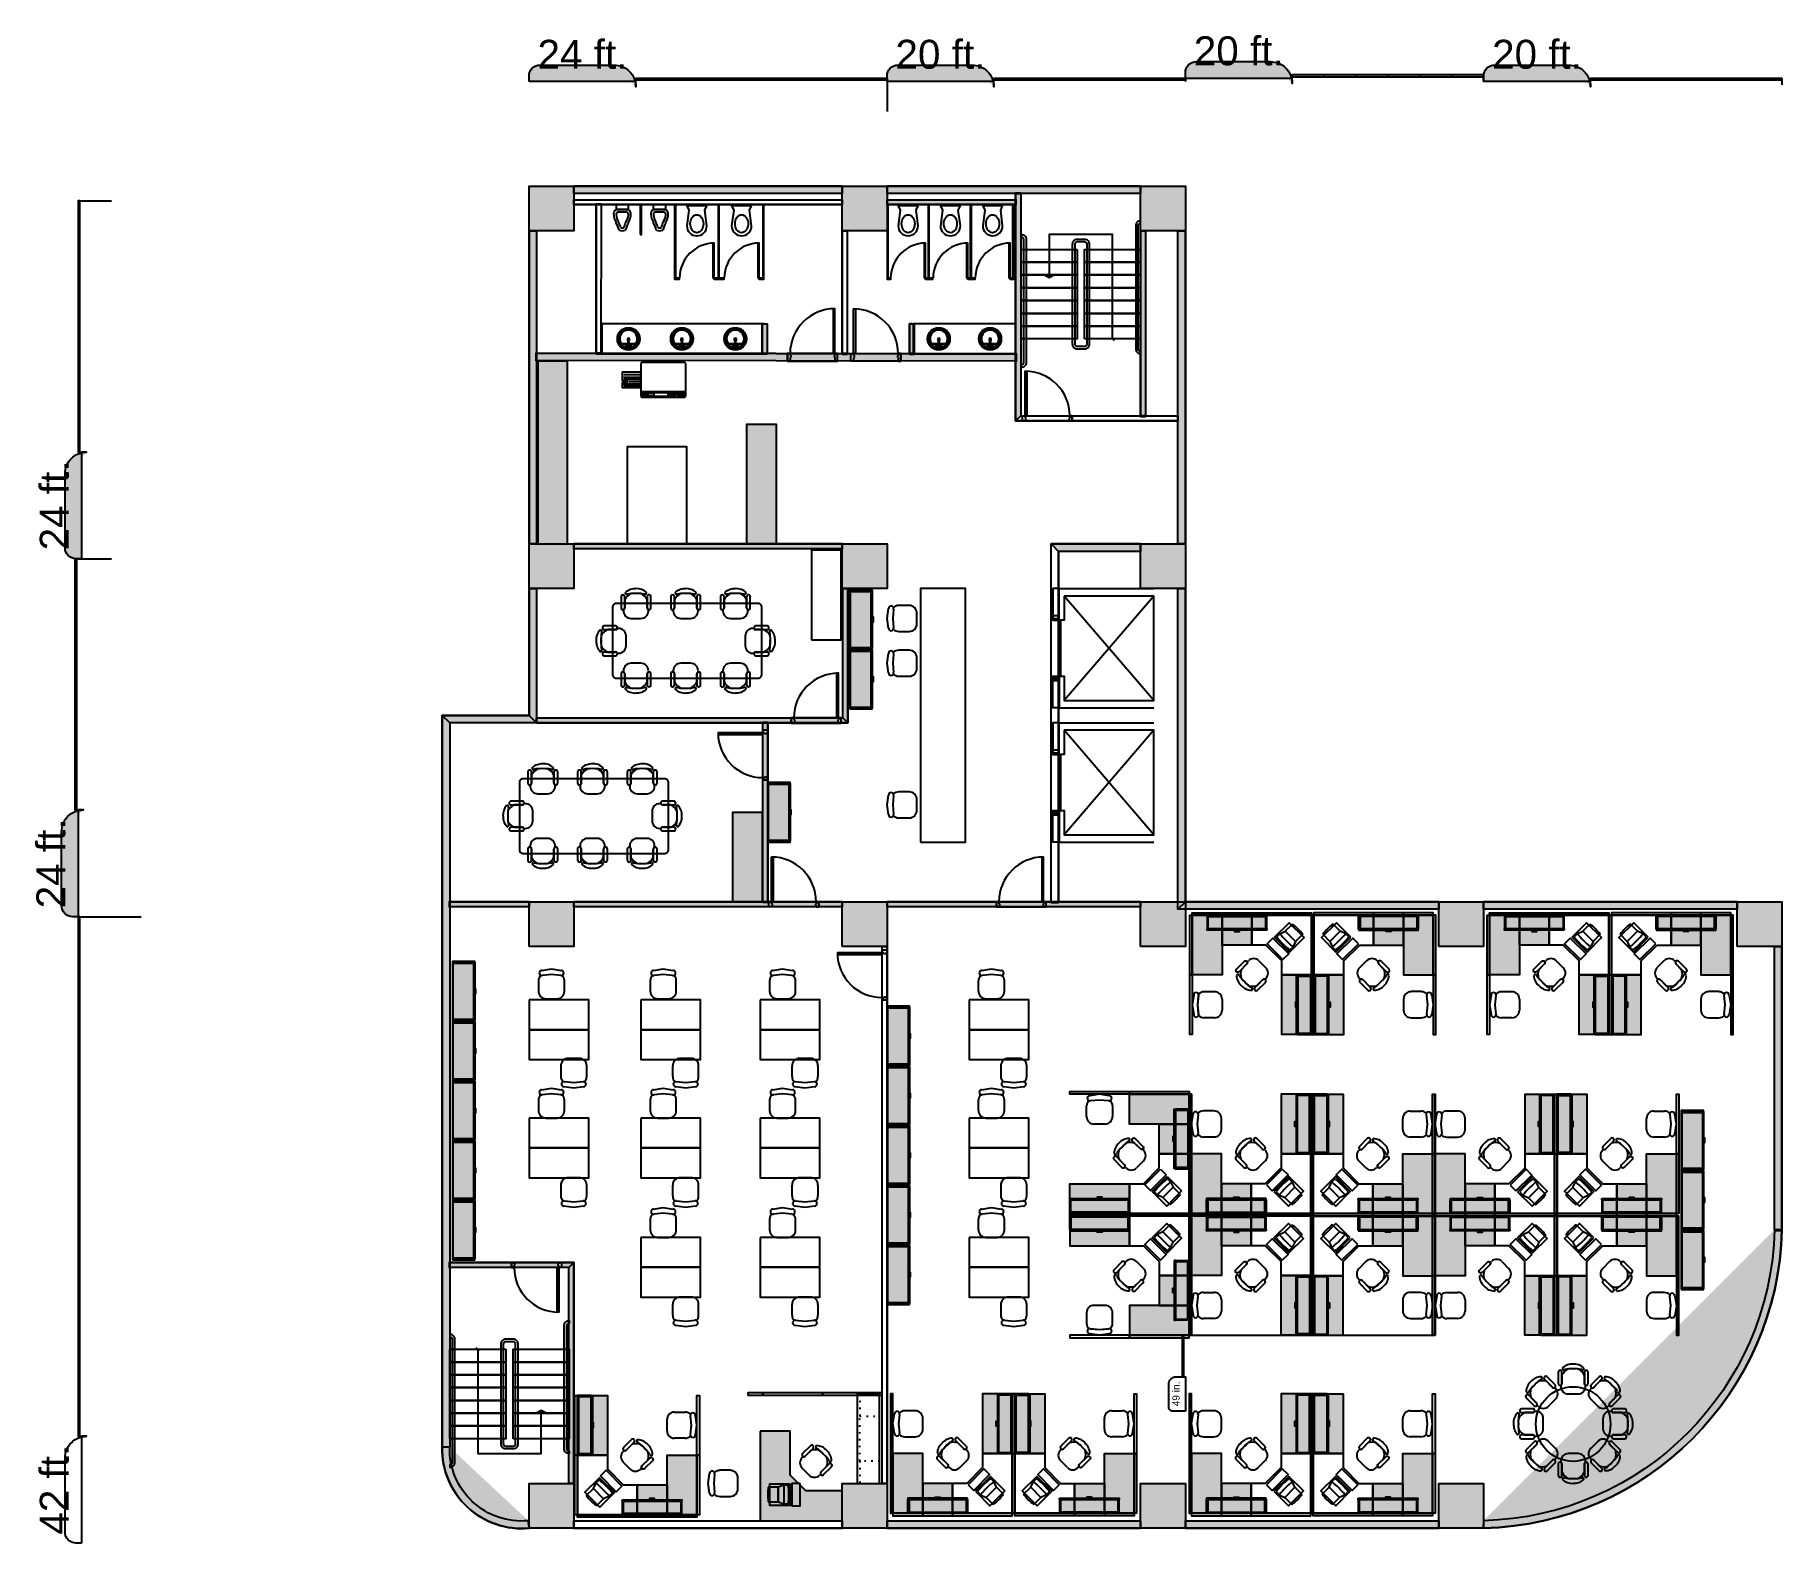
# Model space of a CAD drawing. Extents: x 3 to 120, y 2 to 103.
import ezdxf

# ---------------------------------------------------------------- set-up
doc = ezdxf.new("R2010")
doc.units = 0
doc.header["$LTSCALE"] = 1.44
doc.header["$MEASUREMENT"] = 0
doc.linetypes.add('DOT', pattern=[0.25, 0, -0.25])
for name, color, linetype in [('01_-_WALLS', 250, 'CONTINUOUS'), ('07_-_EQUPMENT', 2, 'CONTINUOUS'), ('08_-_SANITARY', 252, 'CONTINUOUS'), ('11_-_DIMENSIONS', 144, 'CONTINUOUS'), ('12_-_FURNITURE', 5, 'CONTINUOUS'), ('13_-_WORKSTATIONS', 4, 'CONTINUOUS')]:
    doc.layers.add(name, color=color, linetype=linetype)
doc.styles.get("Standard").update_dxf_attribs({"font": 'txt.shx'})

msp = doc.modelspace()

# ---------------------------------------------------------------- texts
at = {"layer": '11_-_DIMENSIONS', "char_height": 1.9414, "width": 7.1569, "attachment_point": 5}
for s, insert in [('\\C7;\\fArial Unicode MS|b0|i0|;\\H1.9414099529386;20 ft.', (83.58, 102.05)), ('\\C7;\\fArial Unicode MS|b0|i0|;\\H1.9414099529386;24 ft.', (39.58, 101.82)), ('\\C7;\\fArial Unicode MS|b0|i0|;\\H1.9414099529386;20 ft.', (63.58, 101.82)), ('\\C7;\\fArial Unicode MS|b0|i0|;\\H1.9414099529386;20 ft.', (103.58, 101.82))]:
    msp.add_mtext(s, dxfattribs=dict(at, insert=insert))
at = {"layer": '11_-_DIMENSIONS', "attachment_point": 5, "rotation": 90}
for s, insert, char_height, width in [('\\C7;\\fArial Unicode MS|b0|i0|;\\H1.9414099529386;24 ft.', (4.18, 71.58), 1.9414, 7.1569), ('\\C7;\\fArial Unicode MS|b0|i0|;\\H1.9414099529386;24 ft.', (3.95, 47.58), 1.9414, 7.1569), ('\\C7;\\fArial Unicode MS|b0|i0|;\\H0.48535526543856;49 in.', (79.38, 12), 0.4854, 2.3024), ('\\C7;\\fArial Unicode MS|b0|i0|;\\H1.9414099529386;42 ft.', (4.18, 5.58), 1.9414, 7.1569)]:
    msp.add_mtext(s, dxfattribs=dict(at, insert=insert, char_height=char_height, width=width))

# ---------------------------------------------------------------- hatches: boundary and pattern name
at = {"layer": '01_-_WALLS'}
for points in [[(36, 90), (36, 93), (39, 93), (39, 90)], [(57, 92.5), (39, 92.5), (39, 92.75), (39, 93), (57, 93), (57, 92.75)], [(57, 90), (57, 93), (60, 93), (60, 90)], [(77, 92.5), (60, 92.5), (60, 92.75), (60, 93), (77, 93), (77, 92.75)], [(77, 90), (77, 93), (80, 93), (80, 90)], [(40.5, 91.75), (40.83, 91.75), (40.83, 91.78), (40.5, 91.78)], [(60, 92.08), (68.62, 92.08), (68.62, 91.75), (60, 91.75), (60, 91.92)], [(68.62, 92.5), (68.96, 92.5), (68.96, 92.53), (68.62, 92.53)], [(68.96, 92.5), (68.96, 77.58), (68.62, 77.25), (68.62, 92.5)], [(68.62, 92.08), (68.62, 91.75), (68.66, 91.75), (68.66, 92.08)], [(36.5, 90), (36.5, 69), (36.25, 69), (36, 69), (36, 90), (36.25, 90)], [(77.33, 90), (77.33, 77.58), (77, 77.58), (77, 90), (77.17, 90)], [(79.5, 69), (79.5, 90), (79.75, 90), (80, 90), (80, 69), (79.75, 69)], [(51.96, 83.75), (51.96, 81.77), (51.62, 81.77), (51.62, 83.75), (51.79, 83.75)], [(61.83, 83.75), (61.83, 81.76), (61.5, 81.76), (61.5, 83.75), (61.67, 83.75)], [(36.5, 81.29), (36.5, 81.79), (36.45, 81.79), (36.45, 81.29)], [(68.62, 81.25), (36.5, 81.29), (36.5, 81.79), (68.62, 81.75)], [(40.82, 81.79), (40.49, 81.79), (40.49, 81.75), (40.82, 81.75)], [(51.96, 81.77), (51.62, 81.77), (51.62, 81.74), (51.96, 81.74)], [(57.33, 81.76), (57, 81.77), (57, 81.73), (57.33, 81.73)], [(61.83, 81.76), (61.5, 81.76), (61.5, 81.73), (61.83, 81.73)], [(68.62, 81.75), (68.62, 81.25), (68.68, 81.25), (68.68, 81.75)], [(77.33, 77.58), (77, 77.58), (77, 77.55), (77.33, 77.55)], [(79.5, 77.58), (79.5, 77.25), (79.53, 77.25), (79.53, 77.58)], [(36, 66), (36, 69), (39, 69), (39, 66)], [(57, 68.67), (39, 68.67), (39, 68.83), (39, 69), (57, 69), (57, 68.83)], [(57, 66), (57, 69), (60, 69), (60, 66)], [(77, 68.5), (71.5, 68.5), (71, 69), (77, 69), (77, 68.75)], [(77, 66), (77, 69), (80, 69), (80, 66)], [(36.5, 66), (36.5, 57), (36, 57.5), (36, 66), (36.25, 66)], [(57.04, 57.33), (57.04, 66), (57.21, 66), (57.38, 66), (57.38, 57)], [(79.5, 44.5), (79.5, 66), (79.75, 66), (80, 66), (80, 45)], [(30.68, 57), (30.68, 8.42), (30.18, 8.43), (30.18, 57.5)], [(36.5, 57), (30.68, 57), (30.18, 57.5), (36, 57.5)], [(36.5, 57.33), (57.04, 57.33), (57.38, 57), (36.5, 57), (36.5, 57.17)], [(51.67, 57), (52, 57), (52, 57.03), (51.67, 57.03)], [(51.67, 45), (51.67, 57), (52, 57), (52, 45)], [(30.68, 44.67), (30.68, 45), (30.65, 45), (30.65, 44.67)], [(36, 44.67), (30.68, 44.67), (30.68, 45), (36, 45), (36, 44.83)], [(36, 42), (36, 45), (39, 45), (39, 42)], [(57, 44.67), (39, 44.67), (39, 44.83), (39, 45), (57, 45), (57, 44.83)], [(52, 45), (51.67, 45), (51.67, 44.97), (52, 44.97)], [(57, 42), (57, 45), (60, 45), (60, 42)], [(77, 44.67), (60, 44.67), (60, 44.83), (60, 45), (77, 45), (77, 44.83)], [(71.5, 45), (71, 45), (71, 44.95), (71.5, 44.95)], [(77, 42), (77, 45), (80, 45), (80, 42)], [(97, 44.5), (79.5, 44.5), (80, 45), (97, 45), (97, 44.75)], [(97, 42), (97, 45), (100, 45), (100, 42)], [(117, 44.5), (100, 44.5), (100, 44.75), (100, 45), (117, 45), (117, 44.75)], [(117, 42), (117, 45), (120, 45), (120, 42)], [(119.5, 23.01), (119.5, 42), (119.75, 42), (120, 42), (120, 23)], [(120, 23), (119.5, 23.01), (119.5, 22.96), (120, 22.95)], [(30.68, 20.48), (30.68, 20.82), (30.65, 20.82), (30.65, 20.48)], [(38.67, 20.48), (30.68, 20.48), (30.68, 20.82), (39, 20.82)], [(38.67, 6), (38.67, 20.48), (39, 20.82), (39, 6), (38.83, 6)], [(36, 3), (36, 6), (39, 6), (39, 3)], [(57, 3), (57, 6), (60, 6), (60, 3)], [(77, 3), (77, 6), (80, 6), (80, 3)], [(97, 3), (97, 6), (100, 6), (100, 3)], [(60, 3.5), (77, 3.5), (77, 3.25), (77, 3), (60, 3), (60, 3.25)], [(80, 3.5), (97, 3.5), (97, 3.25), (97, 3), (80, 3), (80, 3.25)]]:
    msp.add_hatch(color=256, dxfattribs=at).paths.add_polyline_path(points)
h = msp.add_hatch(color=256, dxfattribs=at)
edge = h.paths.add_edge_path()
edge.add_arc((99.5, 23.5), 20.01, 271.3983, 358.6025, ccw=False)
edge.add_line((99.99, 3.5), (99.99, 3.25))
edge.add_line((99.99, 3.25), (100, 3))
edge.add_arc((99.5, 23.5), 20.51, 271.3969, 358.604)
edge.add_line((120, 23), (119.75, 23.01))
edge.add_line((119.75, 23.01), (119.5, 23.01))
h = msp.add_hatch(color=256, dxfattribs=at)
edge = h.paths.add_edge_path()
edge.add_arc((35.5, 8.3), 4.82, 178.517, 275.4121, ccw=False)
edge.add_line((30.68, 8.42), (30.18, 8.43))
edge.add_arc((35.5, 8.3), 5.32, 178.5884, 275.4121)
edge.add_line((36, 3), (35.98, 3.25))
edge.add_line((35.98, 3.25), (35.95, 3.5))
at = {"layer": '07_-_EQUPMENT'}
h = msp.add_hatch(color=256, dxfattribs=at)
h.paths.add_polyline_path([(43.79, 78.95), (43.88, 78.95), (43.88, 78.99), (43.79, 78.99)])
h.paths.add_polyline_path([(43.79, 79.01), (43.88, 79.01), (43.88, 79.05), (43.79, 79.05)])
h.paths.add_polyline_path([(43.79, 79.07), (43.88, 79.07), (43.88, 79.11), (43.79, 79.11)])
h.paths.add_polyline_path([(43.67, 78.95), (43.75, 78.95), (43.75, 78.99), (43.67, 78.99)])
h.paths.add_polyline_path([(43.67, 79.01), (43.75, 79.01), (43.75, 79.05), (43.67, 79.05)])
h.paths.add_polyline_path([(43.67, 79.07), (43.75, 79.07), (43.75, 79.11), (43.67, 79.11)])
h.paths.add_polyline_path([(45.42, 79.07), (46.42, 79.07), (46.42, 79.14), (45.42, 79.14)])
h.paths.add_polyline_path([(45.62, 78.92), (45.79, 78.92), (45.79, 79.03), (45.62, 79.03)])
h = msp.add_hatch(color=256, dxfattribs=at)
h.paths.add_polyline_path([(43.96, 78.95), (44.38, 78.95), (44.38, 79.11), (43.96, 79.11)])
h.paths.add_polyline_path([(45.42, 78.92), (45.58, 78.92), (45.58, 79.03), (45.42, 79.03)])
h = msp.add_hatch(color=256, dxfattribs=at)
h.paths.add_polyline_path([(45.92, 78.99), (46, 78.99), (46, 79.03), (45.92, 79.03)])
h.paths.add_polyline_path([(46.02, 78.99), (46.1, 78.99), (46.1, 79.03), (46.02, 79.03)])
h.paths.add_polyline_path([(46.12, 78.99), (46.21, 78.99), (46.21, 79.03), (46.12, 79.03)])
h.paths.add_polyline_path([(46.23, 78.99), (46.31, 78.99), (46.31, 79.03), (46.23, 79.03)])
h.paths.add_polyline_path([(46.33, 78.99), (46.42, 78.99), (46.42, 79.03), (46.33, 79.03)])
h.paths.add_polyline_path([(45.92, 78.91), (46, 78.91), (46, 78.95), (45.92, 78.95)])
h.paths.add_polyline_path([(46.02, 78.91), (46.1, 78.91), (46.1, 78.95), (46.02, 78.95)])
h.paths.add_polyline_path([(46.12, 78.91), (46.21, 78.91), (46.21, 78.95), (46.12, 78.95)])
h.paths.add_polyline_path([(46.23, 78.91), (46.31, 78.91), (46.31, 78.95), (46.23, 78.95)])
h.paths.add_polyline_path([(46.33, 78.91), (46.42, 78.91), (46.42, 78.95), (46.33, 78.95)])
at = {"layer": '11_-_DIMENSIONS'}
h = msp.add_hatch(color=256, dxfattribs=at)
edge = h.paths.add_edge_path()
edge.add_line((36, 100), (36, 100.38))
edge.add_arc((36.73, 100.38), 0.729, 89.9991, 180.0009, ccw=False)
edge.add_line((36.73, 101.11), (41.7, 101.11))
edge.add_arc((41.7, 99.66), 1.46, 359.9991, 90.0009, ccw=False)
edge.add_line((43.16, 99.66), (43.16, 100))
edge.add_line((43.16, 100), (36, 100))
h = msp.add_hatch(color=256, dxfattribs=at)
edge = h.paths.add_edge_path()
edge.add_line((60, 100), (60, 100.38))
edge.add_arc((60.73, 100.38), 0.729, 89.9991, 180.0009, ccw=False)
edge.add_line((60.73, 101.11), (65.7, 101.11))
edge.add_arc((65.7, 99.66), 1.46, 359.9991, 90.0009, ccw=False)
edge.add_line((67.16, 99.66), (67.16, 100))
edge.add_line((67.16, 100), (60, 100))
h = msp.add_hatch(color=256, dxfattribs=at)
edge = h.paths.add_edge_path()
edge.add_line((80, 100.22), (80, 100.61))
edge.add_arc((80.73, 100.61), 0.729, 89.9991, 180.0009, ccw=False)
edge.add_line((80.73, 101.34), (85.7, 101.34))
edge.add_arc((85.7, 99.88), 1.46, 359.9991, 90.0009, ccw=False)
edge.add_line((87.16, 99.88), (87.16, 100.22))
edge.add_line((87.16, 100.22), (80, 100.22))
h = msp.add_hatch(color=256, dxfattribs=at)
edge = h.paths.add_edge_path()
edge.add_line((100, 100), (100, 100.38))
edge.add_arc((100.73, 100.38), 0.729, 89.9991, 180.0009, ccw=False)
edge.add_line((100.73, 101.11), (105.7, 101.11))
edge.add_arc((105.7, 99.66), 1.46, 359.9991, 90.0009, ccw=False)
edge.add_line((107.16, 99.66), (107.16, 100))
edge.add_line((107.16, 100), (100, 100))
for points in [[(43.16, 100.11), (60, 100.11), (60, 100.22), (43.16, 100.22)], [(67.16, 100.11), (80, 100.11), (80, 100.22), (67.16, 100.22)], [(87.16, 100.33), (100, 100.33), (100, 100.45), (87.16, 100.45)], [(107.16, 100.11), (120, 100.11), (120, 100.22), (107.16, 100.22)], [(5.89, 75.16), (5.89, 92), (5.78, 92), (5.78, 75.16)], [(5.67, 51.16), (5.67, 68), (5.55, 68), (5.55, 51.16)], [(5.89, 9.16), (5.89, 44), (5.78, 44), (5.78, 9.16)], [(79.89, 13.15), (79.89, 15.93), (79.78, 15.93), (79.78, 13.15)]]:
    msp.add_hatch(color=256, dxfattribs=at).paths.add_polyline_path(points)
h = msp.add_hatch(color=256, dxfattribs=at)
edge = h.paths.add_edge_path()
edge.add_line((6, 68), (5.62, 68))
edge.add_arc((5.62, 68.73), 0.729, 179.9991, 270.0009, ccw=False)
edge.add_line((4.89, 68.73), (4.89, 73.7))
edge.add_arc((6.34, 73.7), 1.46, 89.9991, 180.0009, ccw=False)
edge.add_line((6.34, 75.16), (6, 75.16))
edge.add_line((6, 75.16), (6, 68))
h = msp.add_hatch(color=256, dxfattribs=at)
edge = h.paths.add_edge_path()
edge.add_line((5.78, 44), (5.39, 44))
edge.add_arc((5.39, 44.73), 0.729, 179.9991, 270.0009, ccw=False)
edge.add_line((4.66, 44.73), (4.66, 49.7))
edge.add_arc((6.12, 49.7), 1.46, 89.9991, 180.0009, ccw=False)
edge.add_line((6.12, 51.16), (5.78, 51.16))
edge.add_line((5.78, 51.16), (5.78, 44))
at = {"layer": '12_-_FURNITURE'}
for points in [[(36.58, 69), (38.58, 69), (38.58, 81.25), (36.58, 81.25)], [(50.58, 69), (52.58, 69), (52.58, 77), (50.58, 77)], [(57.5, 61.93), (59, 61.93), (59, 65.93), (57.5, 65.93)], [(57.5, 57.93), (59, 57.93), (59, 61.93), (57.5, 61.93)], [(52, 49), (53.5, 49), (53.5, 53), (52, 53)], [(52.06, 49.06), (52.06, 52.94), (53.5, 52.94), (53.5, 49.06)], [(49.64, 45), (51.64, 45), (51.64, 51), (49.64, 51)], [(30.86, 37), (32.36, 37), (32.36, 41), (30.86, 41)], [(60, 34), (61.5, 34), (61.5, 38), (60, 38)], [(30.86, 33), (32.36, 33), (32.36, 37), (30.86, 37)], [(60, 30), (61.5, 30), (61.5, 34), (60, 34)], [(30.86, 29), (32.36, 29), (32.36, 33), (30.86, 33)], [(113.25, 27), (114.75, 27), (114.75, 31), (113.25, 31)], [(60, 26), (61.5, 26), (61.5, 30), (60, 30)], [(30.86, 25), (32.36, 25), (32.36, 29), (30.86, 29)], [(113.25, 23), (114.75, 23), (114.75, 27), (113.25, 27)], [(60, 22), (61.5, 22), (61.5, 26), (60, 26)], [(30.86, 21), (32.36, 21), (32.36, 25), (30.86, 25)], [(113.25, 19), (114.75, 19), (114.75, 23), (113.25, 23)], [(60, 18), (61.5, 18), (61.5, 22), (60, 22)]]:
    msp.add_hatch(color=256, dxfattribs=at).paths.add_polyline_path(points)
h = msp.add_hatch(color=256, dxfattribs=at)
h.paths.add_polyline_path([(59, 63.76), (59, 64.1), (59.06, 64.1), (59.06, 63.76)])
h.paths.add_polyline_path([(57.56, 61.99), (57.56, 65.87), (59, 65.87), (59, 61.99)])
h = msp.add_hatch(color=256, dxfattribs=at)
h.paths.add_polyline_path([(59, 59.76), (59, 60.1), (59.06, 60.1), (59.06, 59.76)])
h.paths.add_polyline_path([(57.56, 57.99), (57.56, 61.87), (59, 61.87), (59, 57.99)])
h = msp.add_hatch(color=256, dxfattribs=at)
h.paths.add_polyline_path([(85.38, 44.02), (85.38, 43.18), (81.54, 43.18), (81.54, 44.02)])
h.paths.add_polyline_path([(85.46, 43.18), (85.46, 44.1), (81.46, 44.1), (81.46, 43.18), (81.54, 43.18), (81.54, 44.02), (85.38, 44.02), (85.38, 43.18)])
h.paths.add_polyline_path([(85.46, 43.1), (81.46, 43.1), (81.46, 43.18), (85.46, 43.18)])
h.paths.add_polyline_path([(83.63, 43.1), (83.29, 43.1), (83.29, 43.02), (83.63, 43.02)])
h = msp.add_hatch(color=256, dxfattribs=at)
h.paths.add_polyline_path([(91.71, 44.02), (91.71, 43.18), (95.54, 43.18), (95.54, 44.02)])
h.paths.add_polyline_path([(91.62, 43.18), (91.62, 44.1), (95.62, 44.1), (95.62, 43.18), (95.54, 43.18), (95.54, 44.02), (91.71, 44.02), (91.71, 43.18)])
h.paths.add_polyline_path([(91.62, 43.1), (95.62, 43.1), (95.62, 43.18), (91.62, 43.18)])
h.paths.add_polyline_path([(93.46, 43.1), (93.79, 43.1), (93.79, 43.02), (93.46, 43.02)])
h = msp.add_hatch(color=256, dxfattribs=at)
h.paths.add_polyline_path([(105.32, 44.02), (105.32, 43.18), (101.48, 43.18), (101.48, 44.02)])
h.paths.add_polyline_path([(105.4, 43.18), (105.4, 44.1), (101.4, 44.1), (101.4, 43.18), (101.48, 43.18), (101.48, 44.02), (105.32, 44.02), (105.32, 43.18)])
h.paths.add_polyline_path([(105.4, 43.1), (101.4, 43.1), (101.4, 43.18), (105.4, 43.18)])
h.paths.add_polyline_path([(103.57, 43.1), (103.23, 43.1), (103.23, 43.02), (103.57, 43.02)])
h = msp.add_hatch(color=256, dxfattribs=at)
h.paths.add_polyline_path([(111.65, 44.02), (111.65, 43.18), (115.48, 43.18), (115.48, 44.02)])
h.paths.add_polyline_path([(111.57, 43.18), (111.57, 44.1), (115.57, 44.1), (115.57, 43.18), (115.48, 43.18), (115.48, 44.02), (111.65, 44.02), (111.65, 43.18)])
h.paths.add_polyline_path([(111.57, 43.1), (115.57, 43.1), (115.57, 43.18), (111.57, 43.18)])
h.paths.add_polyline_path([(113.4, 43.1), (113.73, 43.1), (113.73, 43.02), (113.4, 43.02)])
h = msp.add_hatch(color=256, dxfattribs=at)
h.paths.add_polyline_path([(32.36, 38.83), (32.36, 39.17), (32.42, 39.17), (32.42, 38.83)])
h.paths.add_polyline_path([(30.92, 37.06), (30.92, 40.94), (32.36, 40.94), (32.36, 37.06)])
h = msp.add_hatch(color=256, dxfattribs=at)
h.paths.add_polyline_path([(88.38, 36.18), (87.54, 36.18), (87.54, 40.02), (88.38, 40.02)])
h.paths.add_polyline_path([(87.54, 36.1), (88.46, 36.1), (88.46, 40.1), (87.54, 40.1), (87.54, 40.02), (88.38, 40.02), (88.38, 36.18), (87.54, 36.18)])
h.paths.add_polyline_path([(87.46, 36.1), (87.46, 40.1), (87.54, 40.1), (87.54, 36.1)])
h.paths.add_polyline_path([(87.46, 37.93), (87.46, 38.27), (87.38, 38.27), (87.38, 37.93)])
h = msp.add_hatch(color=256, dxfattribs=at)
h.paths.add_polyline_path([(88.71, 36.18), (89.54, 36.18), (89.54, 40.02), (88.71, 40.02)])
h.paths.add_polyline_path([(89.54, 36.1), (88.62, 36.1), (88.62, 40.1), (89.54, 40.1), (89.54, 40.02), (88.71, 40.02), (88.71, 36.18), (89.54, 36.18)])
h.paths.add_polyline_path([(89.62, 36.1), (89.62, 40.1), (89.54, 40.1), (89.54, 36.1)])
h.paths.add_polyline_path([(89.62, 37.93), (89.62, 38.27), (89.71, 38.27), (89.71, 37.93)])
h = msp.add_hatch(color=256, dxfattribs=at)
h.paths.add_polyline_path([(108.32, 36.18), (107.48, 36.18), (107.48, 40.02), (108.32, 40.02)])
h.paths.add_polyline_path([(107.48, 36.1), (108.4, 36.1), (108.4, 40.1), (107.48, 40.1), (107.48, 40.02), (108.32, 40.02), (108.32, 36.18), (107.48, 36.18)])
h.paths.add_polyline_path([(107.4, 36.1), (107.4, 40.1), (107.48, 40.1), (107.48, 36.1)])
h.paths.add_polyline_path([(107.4, 37.93), (107.4, 38.27), (107.32, 38.27), (107.32, 37.93)])
h = msp.add_hatch(color=256, dxfattribs=at)
h.paths.add_polyline_path([(108.65, 36.18), (109.48, 36.18), (109.48, 40.02), (108.65, 40.02)])
h.paths.add_polyline_path([(109.48, 36.1), (108.57, 36.1), (108.57, 40.1), (109.48, 40.1), (109.48, 40.02), (108.65, 40.02), (108.65, 36.18), (109.48, 36.18)])
h.paths.add_polyline_path([(109.57, 36.1), (109.57, 40.1), (109.48, 40.1), (109.48, 36.1)])
h.paths.add_polyline_path([(109.57, 37.93), (109.57, 38.27), (109.65, 38.27), (109.65, 37.93)])
h = msp.add_hatch(color=256, dxfattribs=at)
h.paths.add_polyline_path([(61.5, 35.83), (61.5, 36.17), (61.56, 36.17), (61.56, 35.83)])
h.paths.add_polyline_path([(60.06, 34.06), (60.06, 37.94), (61.5, 37.94), (61.5, 34.06)])
h = msp.add_hatch(color=256, dxfattribs=at)
h.paths.add_polyline_path([(32.36, 34.83), (32.36, 35.17), (32.42, 35.17), (32.42, 34.83)])
h.paths.add_polyline_path([(30.92, 33.06), (30.92, 36.94), (32.36, 36.94), (32.36, 33.06)])
h = msp.add_hatch(color=256, dxfattribs=at)
h.paths.add_polyline_path([(32.36, 30.83), (32.36, 31.17), (32.42, 31.17), (32.42, 30.83)])
h.paths.add_polyline_path([(30.92, 29.06), (30.92, 32.94), (32.36, 32.94), (32.36, 29.06)])
h = msp.add_hatch(color=256, dxfattribs=at)
h.paths.add_polyline_path([(61.5, 31.83), (61.5, 32.17), (61.56, 32.17), (61.56, 31.83)])
h.paths.add_polyline_path([(60.06, 30.06), (60.06, 33.94), (61.5, 33.94), (61.5, 30.06)])
h = msp.add_hatch(color=256, dxfattribs=at)
h.paths.add_polyline_path([(88.33, 32.02), (87.5, 32.02), (87.5, 28.19), (88.33, 28.19)])
h.paths.add_polyline_path([(87.5, 32.1), (88.42, 32.1), (88.42, 28.1), (87.5, 28.1), (87.5, 28.19), (88.33, 28.19), (88.33, 32.02), (87.5, 32.02)])
h.paths.add_polyline_path([(87.42, 32.1), (87.42, 28.1), (87.5, 28.1), (87.5, 32.1)])
h.paths.add_polyline_path([(87.42, 30.27), (87.42, 29.94), (87.33, 29.94), (87.33, 30.27)])
h = msp.add_hatch(color=256, dxfattribs=at)
h.paths.add_polyline_path([(88.67, 32.01), (89.5, 32.01), (89.5, 28.18), (88.67, 28.18)])
h.paths.add_polyline_path([(89.5, 32.1), (88.58, 32.1), (88.58, 28.1), (89.5, 28.1), (89.5, 28.18), (88.67, 28.18), (88.67, 32.01), (89.5, 32.01)])
h.paths.add_polyline_path([(89.58, 32.1), (89.58, 28.1), (89.5, 28.1), (89.5, 32.1)])
h.paths.add_polyline_path([(89.58, 30.26), (89.58, 29.93), (89.67, 29.93), (89.67, 30.26)])
h = msp.add_hatch(color=256, dxfattribs=at)
h.paths.add_polyline_path([(104.67, 32.01), (103.83, 32.01), (103.83, 28.18), (104.67, 28.18)])
h.paths.add_polyline_path([(103.83, 32.09), (104.75, 32.09), (104.75, 28.09), (103.83, 28.09), (103.83, 28.18), (104.67, 28.18), (104.67, 32.01), (103.83, 32.01)])
h.paths.add_polyline_path([(103.75, 32.09), (103.75, 28.09), (103.83, 28.09), (103.83, 32.09)])
h.paths.add_polyline_path([(103.75, 30.26), (103.75, 29.93), (103.67, 29.93), (103.67, 30.26)])
h = msp.add_hatch(color=256, dxfattribs=at)
h.paths.add_polyline_path([(105, 32.01), (105.83, 32.01), (105.83, 28.18), (105, 28.18)])
h.paths.add_polyline_path([(105.83, 32.1), (104.92, 32.1), (104.92, 28.1), (105.83, 28.1), (105.83, 28.18), (105, 28.18), (105, 32.01), (105.83, 32.01)])
h.paths.add_polyline_path([(105.92, 32.1), (105.92, 28.1), (105.83, 28.1), (105.83, 32.1)])
h.paths.add_polyline_path([(105.92, 30.26), (105.92, 29.93), (106, 29.93), (106, 30.26)])
h = msp.add_hatch(color=256, dxfattribs=at)
h.paths.add_polyline_path([(80.17, 27.19), (79.33, 27.19), (79.33, 31.02), (80.17, 31.02)])
h.paths.add_polyline_path([(79.33, 27.1), (80.25, 27.1), (80.25, 31.1), (79.33, 31.1), (79.33, 31.02), (80.17, 31.02), (80.17, 27.19), (79.33, 27.19)])
h.paths.add_polyline_path([(79.25, 27.1), (79.25, 31.1), (79.33, 31.1), (79.33, 27.1)])
h.paths.add_polyline_path([(79.25, 28.94), (79.25, 29.27), (79.17, 29.27), (79.17, 28.94)])
h = msp.add_hatch(color=256, dxfattribs=at)
h.paths.add_polyline_path([(114.75, 28.83), (114.75, 29.17), (114.81, 29.17), (114.81, 28.83)])
h.paths.add_polyline_path([(113.31, 27.06), (113.31, 30.94), (114.75, 30.94), (114.75, 27.06)])
h = msp.add_hatch(color=256, dxfattribs=at)
h.paths.add_polyline_path([(61.5, 27.83), (61.5, 28.17), (61.56, 28.17), (61.56, 27.83)])
h.paths.add_polyline_path([(60.06, 26.06), (60.06, 29.94), (61.5, 29.94), (61.5, 26.06)])
h = msp.add_hatch(color=256, dxfattribs=at)
h.paths.add_polyline_path([(32.36, 26.83), (32.36, 27.17), (32.42, 27.17), (32.42, 26.83)])
h.paths.add_polyline_path([(30.92, 25.06), (30.92, 28.94), (32.36, 28.94), (32.36, 25.06)])
h = msp.add_hatch(color=256, dxfattribs=at)
h.paths.add_polyline_path([(61.5, 23.83), (61.5, 24.17), (61.56, 24.17), (61.56, 23.83)])
h.paths.add_polyline_path([(60.06, 22.06), (60.06, 25.94), (61.5, 25.94), (61.5, 22.06)])
h = msp.add_hatch(color=256, dxfattribs=at)
h.paths.add_polyline_path([(114.75, 24.83), (114.75, 25.17), (114.81, 25.17), (114.81, 24.83)])
h.paths.add_polyline_path([(113.31, 23.06), (113.31, 26.94), (114.75, 26.94), (114.75, 23.06)])
h = msp.add_hatch(color=256, dxfattribs=at)
h.paths.add_polyline_path([(32.36, 22.83), (32.36, 23.17), (32.42, 23.17), (32.42, 22.83)])
h.paths.add_polyline_path([(30.92, 21.06), (30.92, 24.94), (32.36, 24.94), (32.36, 21.06)])
h = msp.add_hatch(color=256, dxfattribs=at)
h.paths.add_polyline_path([(72.33, 24.19), (72.33, 25.02), (76.17, 25.02), (76.17, 24.19)])
h.paths.add_polyline_path([(72.25, 25.02), (72.25, 24.1), (76.25, 24.1), (76.25, 25.02), (76.17, 25.02), (76.17, 24.19), (72.33, 24.19), (72.33, 25.02)])
h.paths.add_polyline_path([(72.25, 25.1), (76.25, 25.1), (76.25, 25.02), (72.25, 25.02)])
h.paths.add_polyline_path([(74.08, 25.1), (74.42, 25.1), (74.42, 25.19), (74.08, 25.19)])
h = msp.add_hatch(color=256, dxfattribs=at)
h.paths.add_polyline_path([(85.33, 24.19), (85.33, 25.02), (81.5, 25.02), (81.5, 24.19)])
h.paths.add_polyline_path([(85.42, 25.02), (85.42, 24.1), (81.42, 24.1), (81.42, 25.02), (81.5, 25.02), (81.5, 24.19), (85.33, 24.19), (85.33, 25.02)])
h.paths.add_polyline_path([(85.42, 25.1), (81.42, 25.1), (81.42, 25.02), (85.42, 25.02)])
h.paths.add_polyline_path([(83.58, 25.1), (83.25, 25.1), (83.25, 25.19), (83.58, 25.19)])
h = msp.add_hatch(color=256, dxfattribs=at)
h.paths.add_polyline_path([(91.67, 24.18), (91.67, 25.01), (95.5, 25.01), (95.5, 24.18)])
h.paths.add_polyline_path([(91.58, 25.01), (91.58, 24.1), (95.58, 24.1), (95.58, 25.01), (95.5, 25.01), (95.5, 24.18), (91.67, 24.18), (91.67, 25.01)])
h.paths.add_polyline_path([(91.58, 25.1), (95.58, 25.1), (95.58, 25.01), (91.58, 25.01)])
h.paths.add_polyline_path([(93.42, 25.1), (93.75, 25.1), (93.75, 25.18), (93.42, 25.18)])
h = msp.add_hatch(color=256, dxfattribs=at)
h.paths.add_polyline_path([(101.67, 24.18), (101.67, 25.01), (97.83, 25.01), (97.83, 24.18)])
h.paths.add_polyline_path([(101.75, 25.01), (101.75, 24.09), (97.75, 24.09), (97.75, 25.01), (97.83, 25.01), (97.83, 24.18), (101.67, 24.18), (101.67, 25.01)])
h.paths.add_polyline_path([(101.75, 25.09), (97.75, 25.09), (97.75, 25.01), (101.75, 25.01)])
h.paths.add_polyline_path([(99.92, 25.09), (99.58, 25.09), (99.58, 25.18), (99.92, 25.18)])
h = msp.add_hatch(color=256, dxfattribs=at)
h.paths.add_polyline_path([(108, 24.18), (108, 25.01), (111.83, 25.01), (111.83, 24.18)])
h.paths.add_polyline_path([(107.92, 25.01), (107.92, 24.1), (111.92, 24.1), (111.92, 25.01), (111.83, 25.01), (111.83, 24.18), (108, 24.18), (108, 25.01)])
h.paths.add_polyline_path([(107.92, 25.1), (111.92, 25.1), (111.92, 25.01), (107.92, 25.01)])
h.paths.add_polyline_path([(109.75, 25.1), (110.08, 25.1), (110.08, 25.18), (109.75, 25.18)])
h = msp.add_hatch(color=256, dxfattribs=at)
h.paths.add_polyline_path([(72.33, 23.85), (72.33, 23.02), (76.17, 23.02), (76.17, 23.85)])
h.paths.add_polyline_path([(72.25, 23.02), (72.25, 23.94), (76.25, 23.94), (76.25, 23.02), (76.17, 23.02), (76.17, 23.85), (72.33, 23.85), (72.33, 23.02)])
h.paths.add_polyline_path([(72.25, 22.94), (76.25, 22.94), (76.25, 23.02), (72.25, 23.02)])
h.paths.add_polyline_path([(74.08, 22.94), (74.42, 22.94), (74.42, 22.85), (74.08, 22.85)])
h = msp.add_hatch(color=256, dxfattribs=at)
h.paths.add_polyline_path([(85.33, 23.85), (85.33, 23.02), (81.5, 23.02), (81.5, 23.85)])
h.paths.add_polyline_path([(85.42, 23.02), (85.42, 23.94), (81.42, 23.94), (81.42, 23.02), (81.5, 23.02), (81.5, 23.85), (85.33, 23.85), (85.33, 23.02)])
h.paths.add_polyline_path([(85.42, 22.94), (81.42, 22.94), (81.42, 23.02), (85.42, 23.02)])
h.paths.add_polyline_path([(83.58, 22.94), (83.25, 22.94), (83.25, 22.85), (83.58, 22.85)])
h = msp.add_hatch(color=256, dxfattribs=at)
h.paths.add_polyline_path([(91.67, 23.85), (91.67, 23.01), (95.5, 23.01), (95.5, 23.85)])
h.paths.add_polyline_path([(91.58, 23.01), (91.58, 23.93), (95.58, 23.93), (95.58, 23.01), (95.5, 23.01), (95.5, 23.85), (91.67, 23.85), (91.67, 23.01)])
h.paths.add_polyline_path([(91.58, 22.93), (95.58, 22.93), (95.58, 23.01), (91.58, 23.01)])
h.paths.add_polyline_path([(93.42, 22.93), (93.75, 22.93), (93.75, 22.85), (93.42, 22.85)])
h = msp.add_hatch(color=256, dxfattribs=at)
h.paths.add_polyline_path([(101.67, 23.85), (101.67, 23.01), (97.83, 23.01), (97.83, 23.85)])
h.paths.add_polyline_path([(101.75, 23.01), (101.75, 23.93), (97.75, 23.93), (97.75, 23.01), (97.83, 23.01), (97.83, 23.85), (101.67, 23.85), (101.67, 23.01)])
h.paths.add_polyline_path([(101.75, 22.93), (97.75, 22.93), (97.75, 23.01), (101.75, 23.01)])
h.paths.add_polyline_path([(99.92, 22.93), (99.58, 22.93), (99.58, 22.85), (99.92, 22.85)])
h = msp.add_hatch(color=256, dxfattribs=at)
h.paths.add_polyline_path([(108, 23.85), (108, 23.01), (111.83, 23.01), (111.83, 23.85)])
h.paths.add_polyline_path([(107.92, 23.01), (107.92, 23.93), (111.92, 23.93), (111.92, 23.01), (111.83, 23.01), (111.83, 23.85), (108, 23.85), (108, 23.01)])
h.paths.add_polyline_path([(107.92, 22.93), (111.92, 22.93), (111.92, 23.01), (107.92, 23.01)])
h.paths.add_polyline_path([(109.75, 22.93), (110.08, 22.93), (110.08, 22.85), (109.75, 22.85)])
h = msp.add_hatch(color=256, dxfattribs=at)
h.paths.add_polyline_path([(114.75, 20.83), (114.75, 21.17), (114.81, 21.17), (114.81, 20.83)])
h.paths.add_polyline_path([(113.31, 19.06), (113.31, 22.94), (114.75, 22.94), (114.75, 19.06)])
h = msp.add_hatch(color=256, dxfattribs=at)
h.paths.add_polyline_path([(61.5, 19.83), (61.5, 20.17), (61.56, 20.17), (61.56, 19.83)])
h.paths.add_polyline_path([(60.06, 18.06), (60.06, 21.94), (61.5, 21.94), (61.5, 18.06)])
h = msp.add_hatch(color=256, dxfattribs=at)
h.paths.add_polyline_path([(80.17, 20.85), (79.33, 20.85), (79.33, 17.02), (80.17, 17.02)])
h.paths.add_polyline_path([(79.33, 20.94), (80.25, 20.94), (80.25, 16.94), (79.33, 16.94), (79.33, 17.02), (80.17, 17.02), (80.17, 20.85), (79.33, 20.85)])
h.paths.add_polyline_path([(79.25, 20.94), (79.25, 16.94), (79.33, 16.94), (79.33, 20.94)])
h.paths.add_polyline_path([(79.25, 19.1), (79.25, 18.77), (79.17, 18.77), (79.17, 19.1)])
h = msp.add_hatch(color=256, dxfattribs=at)
h.paths.add_polyline_path([(88.33, 16.02), (87.5, 16.02), (87.5, 19.85), (88.33, 19.85)])
h.paths.add_polyline_path([(87.5, 15.94), (88.42, 15.94), (88.42, 19.94), (87.5, 19.94), (87.5, 19.85), (88.33, 19.85), (88.33, 16.02), (87.5, 16.02)])
h.paths.add_polyline_path([(87.42, 15.94), (87.42, 19.94), (87.5, 19.94), (87.5, 15.94)])
h.paths.add_polyline_path([(87.42, 17.77), (87.42, 18.1), (87.33, 18.1), (87.33, 17.77)])
h = msp.add_hatch(color=256, dxfattribs=at)
h.paths.add_polyline_path([(88.67, 16.01), (89.5, 16.01), (89.5, 19.85), (88.67, 19.85)])
h.paths.add_polyline_path([(89.5, 15.93), (88.58, 15.93), (88.58, 19.93), (89.5, 19.93), (89.5, 19.85), (88.67, 19.85), (88.67, 16.01), (89.5, 16.01)])
h.paths.add_polyline_path([(89.58, 15.93), (89.58, 19.93), (89.5, 19.93), (89.5, 15.93)])
h.paths.add_polyline_path([(89.58, 17.76), (89.58, 18.1), (89.67, 18.1), (89.67, 17.76)])
h = msp.add_hatch(color=256, dxfattribs=at)
h.paths.add_polyline_path([(104.67, 16.01), (103.83, 16.01), (103.83, 19.85), (104.67, 19.85)])
h.paths.add_polyline_path([(103.83, 15.93), (104.75, 15.93), (104.75, 19.93), (103.83, 19.93), (103.83, 19.85), (104.67, 19.85), (104.67, 16.01), (103.83, 16.01)])
h.paths.add_polyline_path([(103.75, 15.93), (103.75, 19.93), (103.83, 19.93), (103.83, 15.93)])
h.paths.add_polyline_path([(103.75, 17.76), (103.75, 18.1), (103.67, 18.1), (103.67, 17.76)])
h = msp.add_hatch(color=256, dxfattribs=at)
h.paths.add_polyline_path([(105, 16.01), (105.83, 16.01), (105.83, 19.85), (105, 19.85)])
h.paths.add_polyline_path([(105.83, 15.93), (104.92, 15.93), (104.92, 19.93), (105.83, 19.93), (105.83, 19.85), (105, 19.85), (105, 16.01), (105.83, 16.01)])
h.paths.add_polyline_path([(105.92, 15.93), (105.92, 19.93), (105.83, 19.93), (105.83, 15.93)])
h.paths.add_polyline_path([(105.92, 17.76), (105.92, 18.1), (106, 18.1), (106, 17.76)])
h = msp.add_hatch(color=256, dxfattribs=at)
h.paths.add_polyline_path([(39.33, 11.82), (40.17, 11.82), (40.17, 7.99), (39.33, 7.99)])
h.paths.add_polyline_path([(40.17, 11.9), (39.25, 11.9), (39.25, 7.9), (40.17, 7.9), (40.17, 7.99), (39.33, 7.99), (39.33, 11.82), (40.17, 11.82)])
h.paths.add_polyline_path([(40.25, 11.9), (40.25, 7.9), (40.17, 7.9), (40.17, 11.9)])
h.paths.add_polyline_path([(40.25, 10.07), (40.25, 9.74), (40.33, 9.74), (40.33, 10.07)])
h = msp.add_hatch(color=256, dxfattribs=at)
h.paths.add_polyline_path([(68.32, 11.92), (67.48, 11.92), (67.48, 8.08), (68.32, 8.08)])
h.paths.add_polyline_path([(67.48, 12), (68.4, 12), (68.4, 8), (67.48, 8), (67.48, 8.08), (68.32, 8.08), (68.32, 11.92), (67.48, 11.92)])
h.paths.add_polyline_path([(67.4, 12), (67.4, 8), (67.48, 8), (67.48, 12)])
h.paths.add_polyline_path([(67.4, 10.17), (67.4, 9.83), (67.32, 9.83), (67.32, 10.17)])
h = msp.add_hatch(color=256, dxfattribs=at)
h.paths.add_polyline_path([(68.65, 11.92), (69.48, 11.92), (69.48, 8.08), (68.65, 8.08)])
h.paths.add_polyline_path([(69.48, 12), (68.57, 12), (68.57, 8), (69.48, 8), (69.48, 8.08), (68.65, 8.08), (68.65, 11.92), (69.48, 11.92)])
h.paths.add_polyline_path([(69.57, 12), (69.57, 8), (69.48, 8), (69.48, 12)])
h.paths.add_polyline_path([(69.57, 10.17), (69.57, 9.83), (69.65, 9.83), (69.65, 10.17)])
h = msp.add_hatch(color=256, dxfattribs=at)
h.paths.add_polyline_path([(88.33, 11.92), (87.5, 11.92), (87.5, 8.08), (88.33, 8.08)])
h.paths.add_polyline_path([(87.5, 12), (88.42, 12), (88.42, 8), (87.5, 8), (87.5, 8.08), (88.33, 8.08), (88.33, 11.92), (87.5, 11.92)])
h.paths.add_polyline_path([(87.42, 12), (87.42, 8), (87.5, 8), (87.5, 12)])
h.paths.add_polyline_path([(87.42, 10.17), (87.42, 9.83), (87.33, 9.83), (87.33, 10.17)])
h = msp.add_hatch(color=256, dxfattribs=at)
h.paths.add_polyline_path([(88.67, 11.92), (89.5, 11.92), (89.5, 8.08), (88.67, 8.08)])
h.paths.add_polyline_path([(89.5, 12), (88.58, 12), (88.58, 8), (89.5, 8), (89.5, 8.08), (88.67, 8.08), (88.67, 11.92), (89.5, 11.92)])
h.paths.add_polyline_path([(89.58, 12), (89.58, 8), (89.5, 8), (89.5, 12)])
h.paths.add_polyline_path([(89.58, 10.17), (89.58, 9.83), (89.67, 9.83), (89.67, 10.17)])
h = msp.add_hatch(color=256, dxfattribs=at)
h.paths.add_polyline_path([(42.33, 3.99), (42.33, 4.82), (46.17, 4.82), (46.17, 3.99)])
h.paths.add_polyline_path([(42.25, 4.82), (42.25, 3.9), (46.25, 3.9), (46.25, 4.82), (46.17, 4.82), (46.17, 3.99), (42.33, 3.99), (42.33, 4.82)])
h.paths.add_polyline_path([(42.25, 4.9), (46.25, 4.9), (46.25, 4.82), (42.25, 4.82)])
h.paths.add_polyline_path([(44.08, 4.9), (44.42, 4.9), (44.42, 4.99), (44.08, 4.99)])
h = msp.add_hatch(color=256, dxfattribs=at)
h.paths.add_polyline_path([(65.32, 4.08), (65.32, 4.92), (61.48, 4.92), (61.48, 4.08)])
h.paths.add_polyline_path([(65.4, 4.92), (65.4, 4), (61.4, 4), (61.4, 4.92), (61.48, 4.92), (61.48, 4.08), (65.32, 4.08), (65.32, 4.92)])
h.paths.add_polyline_path([(65.4, 5), (61.4, 5), (61.4, 4.92), (65.4, 4.92)])
h.paths.add_polyline_path([(63.57, 5), (63.23, 5), (63.23, 5.08), (63.57, 5.08)])
h = msp.add_hatch(color=256, dxfattribs=at)
h.paths.add_polyline_path([(71.65, 4.08), (71.65, 4.92), (75.48, 4.92), (75.48, 4.08)])
h.paths.add_polyline_path([(71.57, 4.92), (71.57, 4), (75.57, 4), (75.57, 4.92), (75.48, 4.92), (75.48, 4.08), (71.65, 4.08), (71.65, 4.92)])
h.paths.add_polyline_path([(71.57, 5), (75.57, 5), (75.57, 4.92), (71.57, 4.92)])
h.paths.add_polyline_path([(73.4, 5), (73.73, 5), (73.73, 5.08), (73.4, 5.08)])
h = msp.add_hatch(color=256, dxfattribs=at)
h.paths.add_polyline_path([(85.33, 4.08), (85.33, 4.92), (81.5, 4.92), (81.5, 4.08)])
h.paths.add_polyline_path([(85.42, 4.92), (85.42, 4), (81.42, 4), (81.42, 4.92), (81.5, 4.92), (81.5, 4.08), (85.33, 4.08), (85.33, 4.92)])
h.paths.add_polyline_path([(85.42, 5), (81.42, 5), (81.42, 4.92), (85.42, 4.92)])
h.paths.add_polyline_path([(83.58, 5), (83.25, 5), (83.25, 5.08), (83.58, 5.08)])
h = msp.add_hatch(color=256, dxfattribs=at)
h.paths.add_polyline_path([(91.67, 4.08), (91.67, 4.92), (95.5, 4.92), (95.5, 4.08)])
h.paths.add_polyline_path([(91.58, 4.92), (91.58, 4), (95.58, 4), (95.58, 4.92), (95.5, 4.92), (95.5, 4.08), (91.67, 4.08), (91.67, 4.92)])
h.paths.add_polyline_path([(91.58, 5), (95.58, 5), (95.58, 4.92), (91.58, 4.92)])
h.paths.add_polyline_path([(93.42, 5), (93.75, 5), (93.75, 5.08), (93.42, 5.08)])
at = {"layer": '13_-_WORKSTATIONS'}
for points in [[(80.46, 44.1), (82.46, 44.1), (82.46, 40.1), (80.46, 40.1)], [(84.46, 44.1), (84.46, 42.1), (82.46, 42.1), (82.46, 44.1)], [(92.62, 44.1), (92.62, 42.1), (94.62, 42.1), (94.62, 44.1)], [(96.62, 44.1), (94.62, 44.1), (94.62, 40.1), (96.62, 40.1)], [(100.4, 44.1), (102.4, 44.1), (102.4, 40.1), (100.4, 40.1)], [(104.4, 44.1), (104.4, 42.1), (102.4, 42.1), (102.4, 44.1)], [(112.57, 44.1), (112.57, 42.1), (114.57, 42.1), (114.57, 44.1)], [(116.57, 44.1), (114.57, 44.1), (114.57, 40.1), (116.57, 40.1)], [(86.46, 40.1), (88.46, 40.1), (88.46, 36.1), (86.46, 36.1)], [(90.62, 40.1), (88.62, 40.1), (88.62, 36.1), (90.62, 36.1)], [(106.4, 40.1), (108.4, 40.1), (108.4, 36.1), (106.4, 36.1)], [(110.57, 40.1), (108.57, 40.1), (108.57, 36.1), (110.57, 36.1)], [(80.25, 32.1), (80.25, 30.1), (76.25, 30.1), (76.25, 32.1)], [(86.42, 28.1), (88.42, 28.1), (88.42, 32.1), (86.42, 32.1)], [(90.58, 28.1), (88.58, 28.1), (88.58, 32.1), (90.58, 32.1)], [(102.75, 28.09), (104.75, 28.09), (104.75, 32.09), (102.75, 32.09)], [(106.92, 28.1), (104.92, 28.1), (104.92, 32.1), (106.92, 32.1)], [(80.25, 28.1), (78.25, 28.1), (78.25, 30.1), (80.25, 30.1)], [(80.42, 24.1), (82.42, 24.1), (82.42, 28.1), (80.42, 28.1)], [(96.58, 24.1), (94.58, 24.1), (94.58, 28.1), (96.58, 28.1)], [(96.75, 24.09), (98.75, 24.09), (98.75, 28.09), (96.75, 28.09)], [(112.92, 24.1), (110.92, 24.1), (110.92, 28.1), (112.92, 28.1)], [(76.25, 26.1), (76.25, 24.1), (72.25, 24.1), (72.25, 26.1)], [(84.42, 24.1), (84.42, 26.1), (82.42, 26.1), (82.42, 24.1)], [(92.58, 24.1), (92.58, 26.1), (94.58, 26.1), (94.58, 24.1)], [(100.75, 24.09), (100.75, 26.09), (98.75, 26.09), (98.75, 24.09)], [(108.92, 24.1), (108.92, 26.1), (110.92, 26.1), (110.92, 24.1)], [(76.25, 21.94), (76.25, 23.94), (72.25, 23.94), (72.25, 21.94)], [(80.42, 23.94), (82.42, 23.94), (82.42, 19.94), (80.42, 19.94)], [(84.42, 23.94), (84.42, 21.94), (82.42, 21.94), (82.42, 23.94)], [(92.58, 23.93), (92.58, 21.93), (94.58, 21.93), (94.58, 23.93)], [(96.58, 23.93), (94.58, 23.93), (94.58, 19.93), (96.58, 19.93)], [(96.75, 23.93), (98.75, 23.93), (98.75, 19.93), (96.75, 19.93)], [(100.75, 23.93), (100.75, 21.93), (98.75, 21.93), (98.75, 23.93)], [(108.92, 23.93), (108.92, 21.93), (110.92, 21.93), (110.92, 23.93)], [(112.92, 23.93), (110.92, 23.93), (110.92, 19.93), (112.92, 19.93)], [(80.25, 19.94), (78.25, 19.94), (78.25, 17.94), (80.25, 17.94)], [(86.42, 19.94), (88.42, 19.94), (88.42, 15.94), (86.42, 15.94)], [(90.58, 19.93), (88.58, 19.93), (88.58, 15.93), (90.58, 15.93)], [(102.75, 19.93), (104.75, 19.93), (104.75, 15.93), (102.75, 15.93)], [(106.92, 19.93), (104.92, 19.93), (104.92, 15.93), (106.92, 15.93)], [(80.25, 15.94), (80.25, 17.94), (76.25, 17.94), (76.25, 15.94)], [(41.25, 7.9), (39.25, 7.9), (39.25, 11.9), (41.25, 11.9)], [(66.4, 8), (68.4, 8), (68.4, 12), (66.4, 12)], [(70.57, 8), (68.57, 8), (68.57, 12), (70.57, 12)], [(86.42, 8), (88.42, 8), (88.42, 12), (86.42, 12)], [(90.58, 8), (88.58, 8), (88.58, 12), (90.58, 12)], [(51.5, 9.5), (51.5, 3.5), (57, 3.5), (57, 5.5), (54.56, 5.5), (53.5, 6.56), (53.5, 9.5)], [(47.25, 3.9), (45.25, 3.9), (45.25, 7.9), (47.25, 7.9)], [(60.4, 4), (62.4, 4), (62.4, 8), (60.4, 8)], [(76.57, 4), (74.57, 4), (74.57, 8), (76.57, 8)], [(80.42, 4), (82.42, 4), (82.42, 8), (80.42, 8)], [(96.58, 4), (94.58, 4), (94.58, 8), (96.58, 8)], [(43.25, 3.9), (43.25, 5.9), (45.25, 5.9), (45.25, 3.9)], [(64.4, 4), (64.4, 6), (62.4, 6), (62.4, 4)], [(72.57, 4), (72.57, 6), (74.57, 6), (74.57, 4)], [(84.42, 4), (84.42, 6), (82.42, 6), (82.42, 4)], [(92.58, 4), (92.58, 6), (94.58, 6), (94.58, 4)]]:
    msp.add_hatch(color=256, dxfattribs=at).paths.add_polyline_path(points)

# ---------------------------------------------------------------- linework, layer by layer
at = {"layer": '01_-_WALLS', "linetype": 'CONTINUOUS'}
for p, q in [((40.5, 91.75), (40.49, 81.79)), ((40.83, 91.75), (40.82, 81.79)), ((68.62, 92.5), (68.62, 77.25)), ((68.96, 92.5), (68.96, 77.58)), ((75.02, 82.85), (75.23, 82.65)), ((68.62, 81.75), (36.5, 81.79)), ((68.62, 81.25), (36.5, 81.29)), ((53.33, 81.27), (53.33, 81.77)), ((53.33, 81.77), (53.5, 81.77)), ((53.33, 81.27), (53.33, 81.77)), ((53.5, 81.27), (53.33, 81.27)), ((53.5, 81.77), (53.5, 81.64)), ((53.5, 81.64), (53.54, 81.64)), ((53.5, 81.52), (53.5, 81.27)), ((53.54, 81.52), (53.5, 81.52)), ((53.54, 81.64), (53.54, 81.52)), ((56.5, 81.64), (56.46, 81.64)), ((56.46, 81.64), (56.46, 81.52)), ((56.46, 81.52), (56.5, 81.52)), ((56.67, 81.77), (56.5, 81.77)), ((56.5, 81.77), (56.5, 81.64)), ((56.5, 81.52), (56.5, 81.27)), ((56.5, 81.27), (56.67, 81.27)), ((56.67, 81.27), (56.67, 81.77)), ((56.67, 81.27), (56.67, 81.77)), ((57.58, 81.26), (57.58, 81.76)), ((57.58, 81.76), (57.75, 81.76)), ((57.58, 81.26), (57.58, 81.76)), ((57.75, 81.26), (57.58, 81.26)), ((57.75, 81.76), (57.75, 81.64)), ((57.75, 81.64), (57.79, 81.64)), ((57.75, 81.51), (57.75, 81.26)), ((57.79, 81.51), (57.75, 81.51)), ((57.79, 81.64), (57.79, 81.51)), ((60.75, 81.64), (60.71, 81.64)), ((60.71, 81.64), (60.71, 81.51)), ((60.71, 81.51), (60.75, 81.51)), ((60.92, 81.76), (60.75, 81.76)), ((60.75, 81.76), (60.75, 81.64)), ((60.75, 81.51), (60.75, 81.26)), ((60.75, 81.26), (60.92, 81.26)), ((60.92, 81.26), (60.92, 81.76)), ((60.92, 81.26), (60.92, 81.76)), ((68.96, 77.58), (79.5, 77.58)), ((69.08, 77.25), (69.08, 77.58)), ((69.08, 77.58), (69.25, 77.58)), ((69.08, 77.25), (69.08, 77.58)), ((69.25, 77.58), (69.25, 77.46)), ((69.25, 77.46), (69.29, 77.46)), ((69.25, 77.33), (69.25, 77.25)), ((69.29, 77.33), (69.25, 77.33)), ((69.29, 77.46), (69.29, 77.33)), ((72.25, 77.46), (72.21, 77.46)), ((72.21, 77.46), (72.21, 77.33)), ((72.21, 77.33), (72.25, 77.33)), ((72.42, 77.58), (72.25, 77.58)), ((72.25, 77.58), (72.25, 77.46)), ((72.25, 77.33), (72.25, 77.25)), ((72.42, 77.25), (72.42, 77.58)), ((72.42, 77.25), (72.42, 77.58)), ((68.62, 77.25), (79.5, 77.25)), ((69.25, 77.25), (69.08, 77.25)), ((72.25, 77.25), (72.42, 77.25)), ((71, 45), (71, 69)), ((71.5, 45), (71.5, 68.5)), ((71.54, 66), (77.88, 66)), ((77.88, 58.5), (71.88, 65.5)), ((77.88, 65.5), (71.88, 58.5)), ((71.5, 64.17), (71, 64.17)), ((71.5, 59.83), (71, 59.83)), ((30.18, 57.5), (30.18, 8.43)), ((36, 57.5), (30.18, 57.5)), ((71.54, 58), (77.88, 58)), ((30.68, 57), (30.68, 8.42)), ((36.5, 57), (30.68, 57)), ((51.67, 45), (51.67, 57)), ((52, 56.5), (51.67, 56.5)), ((51.67, 56.5), (51.67, 56.33)), ((52, 56.5), (51.67, 56.5)), ((51.67, 56.33), (51.79, 56.33)), ((51.79, 56.33), (51.79, 56.29)), ((51.79, 56.29), (51.92, 56.29)), ((51.92, 56.33), (52, 56.33)), ((51.92, 56.29), (51.92, 56.33)), ((52, 45), (52, 57)), ((52, 56.33), (52, 56.5)), ((53.58, 57), (53.58, 57.33)), ((53.58, 57.33), (53.75, 57.33)), ((53.58, 57), (53.58, 57.33)), ((53.75, 57), (53.58, 57)), ((53.75, 57.33), (53.75, 57.21)), ((53.75, 57.21), (53.79, 57.21)), ((53.75, 57.08), (53.75, 57)), ((53.79, 57.08), (53.75, 57.08)), ((53.79, 57.21), (53.79, 57.08)), ((56.75, 57.21), (56.71, 57.21)), ((56.71, 57.21), (56.71, 57.08)), ((56.71, 57.08), (56.75, 57.08)), ((56.92, 57.33), (56.75, 57.33)), ((56.75, 57.33), (56.75, 57.21)), ((56.75, 57.08), (56.75, 57)), ((56.75, 57), (56.92, 57)), ((56.92, 57), (56.92, 57.33)), ((56.92, 57), (56.92, 57.33)), ((71.54, 57), (77.88, 57)), ((77.88, 49.5), (71.88, 56.5)), ((77.88, 56.5), (71.88, 49.5)), ((71.5, 55.17), (71, 55.17)), ((51.67, 53.17), (51.67, 53.33)), ((51.67, 53.33), (51.79, 53.33)), ((52, 53.17), (51.67, 53.17)), ((52, 53.17), (51.67, 53.17)), ((51.79, 53.33), (51.79, 53.38)), ((51.79, 53.38), (51.92, 53.38)), ((51.92, 53.38), (51.92, 53.33)), ((51.92, 53.33), (52, 53.33)), ((52, 53.33), (52, 53.17)), ((71.5, 50.83), (71, 50.83)), ((71.54, 49), (77.88, 49)), ((52.08, 44.67), (52.08, 45)), ((52.08, 45), (52.25, 45)), ((52.08, 44.67), (52.08, 45)), ((52.25, 44.67), (52.08, 44.67)), ((52.25, 45), (52.25, 44.87)), ((52.25, 44.87), (52.29, 44.87)), ((52.25, 44.75), (52.25, 44.67)), ((52.29, 44.75), (52.25, 44.75)), ((52.29, 44.87), (52.29, 44.75)), ((55.25, 44.87), (55.21, 44.87)), ((55.21, 44.87), (55.21, 44.75)), ((55.21, 44.75), (55.25, 44.75)), ((55.42, 45), (55.25, 45)), ((55.25, 45), (55.25, 44.87)), ((55.25, 44.75), (55.25, 44.67)), ((55.25, 44.67), (55.42, 44.67)), ((55.42, 44.67), (55.42, 45)), ((55.42, 44.67), (55.42, 45)), ((67.33, 44.67), (67.33, 45)), ((67.33, 45), (67.5, 45)), ((67.33, 44.67), (67.33, 45)), ((67.5, 44.67), (67.33, 44.67)), ((67.5, 45), (67.5, 44.87)), ((67.5, 44.87), (67.54, 44.87)), ((67.5, 44.75), (67.5, 44.67)), ((67.54, 44.75), (67.5, 44.75)), ((67.54, 44.87), (67.54, 44.75)), ((70.5, 44.87), (70.46, 44.87)), ((70.46, 44.87), (70.46, 44.75)), ((70.46, 44.75), (70.5, 44.75)), ((70.67, 45), (70.5, 45)), ((70.5, 45), (70.5, 44.87)), ((70.5, 44.75), (70.5, 44.67)), ((70.5, 44.67), (70.67, 44.67)), ((70.67, 44.67), (70.67, 45)), ((70.67, 44.67), (70.67, 45)), ((60, 41.75), (59.67, 41.75)), ((59.67, 41.75), (59.67, 41.58)), ((60, 41.75), (59.67, 41.75)), ((59.67, 41.58), (59.79, 41.58)), ((59.79, 41.58), (59.79, 41.54)), ((59.79, 41.54), (59.92, 41.54)), ((59.92, 41.58), (60, 41.58)), ((59.92, 41.54), (59.92, 41.58)), ((60, 41.58), (60, 41.75)), ((59.67, 38.42), (59.67, 38.58)), ((59.67, 38.58), (59.79, 38.58)), ((60, 38.42), (59.67, 38.42)), ((60, 38.42), (59.67, 38.42)), ((59.79, 38.58), (59.79, 38.62)), ((59.79, 38.62), (59.92, 38.62)), ((59.92, 38.62), (59.92, 38.58)), ((59.92, 38.58), (60, 38.58)), ((60, 38.58), (60, 38.42)), ((39, 20.82), (30.68, 20.82)), ((38.67, 20.48), (30.68, 20.48)), ((34.83, 20.82), (34.83, 20.48)), ((35, 20.82), (34.83, 20.82)), ((34.83, 20.82), (34.83, 20.48)), ((34.83, 20.48), (35, 20.48)), ((35, 20.73), (35, 20.82)), ((35.04, 20.73), (35, 20.73)), ((35, 20.48), (35, 20.61)), ((35, 20.61), (35.04, 20.61)), ((35.04, 20.61), (35.04, 20.73)), ((37.96, 20.61), (37.96, 20.73)), ((37.96, 20.73), (38, 20.73)), ((38, 20.61), (37.96, 20.61)), ((38, 20.73), (38, 20.82)), ((38, 20.82), (38.17, 20.82)), ((38, 20.48), (38, 20.61)), ((38.17, 20.48), (38, 20.48)), ((38.17, 20.82), (38.17, 20.48)), ((38.17, 20.82), (38.17, 20.48)), ((32.67, 14.9), (32.46, 15.1))]:
    msp.add_line(p, q, dxfattribs=at)
for points in [[(36, 90), (36, 93), (39, 93), (39, 90)], [(57, 92.5), (39, 92.5), (39, 92.75), (39, 93), (57, 93), (57, 92.75)], [(57, 90), (57, 93), (60, 93), (60, 90)], [(77, 92.5), (60, 92.5), (60, 92.75), (60, 93), (77, 93), (77, 92.75)], [(77, 90), (77, 93), (80, 93), (80, 90)], [(39, 92.08), (57, 92.08), (57, 91.92), (57, 91.75), (39, 91.75), (39, 91.92)], [(40.83, 91.75), (40.82, 81.79), (40.49, 81.79), (40.5, 91.75)], [(40.5, 91.75), (40.83, 91.75), (40.83, 91.78), (40.5, 91.78)], [(60, 92.08), (68.62, 92.08), (68.62, 91.75), (60, 91.75), (60, 91.92)], [(68.62, 92.5), (68.96, 92.5), (68.96, 92.53), (68.62, 92.53)], [(68.96, 92.5), (68.96, 77.58), (68.62, 77.25), (68.62, 92.5)], [(68.62, 92.08), (68.62, 91.75), (68.66, 91.75), (68.66, 92.08)], [(36.5, 90), (36.5, 69), (36.25, 69), (36, 69), (36, 90), (36.25, 90)], [(57.33, 90), (57.33, 81.76), (57, 81.77), (57, 90), (57.17, 90)], [(77.33, 90), (77.33, 77.58), (77, 77.58), (77, 90), (77.17, 90)], [(79.5, 69), (79.5, 90), (79.75, 90), (80, 90), (80, 69), (79.75, 69)], [(72.75, 88.75), (72.75, 87.89), (69, 87.89), (69, 88.75)], [(72.75, 87.89), (72.75, 87.04), (69, 87.04), (69, 87.89)], [(73.25, 87.89), (73.25, 88.75), (77, 88.75), (77, 87.89)], [(73.25, 87.04), (73.25, 87.89), (77, 87.89), (77, 87.04)], [(72.75, 87.04), (72.75, 86.18), (69, 86.18), (69, 87.04)], [(73.25, 86.18), (73.25, 87.04), (77, 87.04), (77, 86.18)], [(72.75, 86.18), (72.75, 85.32), (69, 85.32), (69, 86.18)], [(73.25, 85.32), (73.25, 86.18), (77, 86.18), (77, 85.32)], [(56.38, 84.77), (56.38, 81.77), (56.5, 81.77), (56.5, 84.77)], [(57.88, 84.76), (57.88, 81.76), (57.75, 81.76), (57.75, 84.76)], [(72.75, 85.32), (72.75, 84.46), (69, 84.46), (69, 85.32)], [(72.75, 84.46), (72.75, 83.61), (69, 83.61), (69, 84.46)], [(73.25, 84.46), (73.25, 85.32), (77, 85.32), (77, 84.46)], [(73.25, 83.61), (73.25, 84.46), (77, 84.46), (77, 83.61)], [(51.96, 83.75), (51.96, 81.77), (51.62, 81.77), (51.62, 83.75), (51.79, 83.75)], [(61.83, 83.75), (61.83, 81.76), (61.5, 81.76), (61.5, 83.75), (61.67, 83.75)], [(72.75, 83.61), (72.75, 82.75), (69, 82.75), (69, 83.61)], [(73.25, 82.75), (73.25, 83.61), (77, 83.61), (77, 82.75)], [(36.5, 81.29), (36.5, 81.79), (36.45, 81.79), (36.45, 81.29)], [(68.62, 81.25), (36.5, 81.29), (36.5, 81.79), (68.62, 81.75)], [(40.82, 81.79), (40.49, 81.79), (40.49, 81.75), (40.82, 81.75)], [(51.96, 81.77), (51.62, 81.77), (51.62, 81.74), (51.96, 81.74)], [(53.33, 81.26), (56.67, 81.26), (56.67, 81.77), (53.33, 81.78)], [(57.33, 81.76), (57, 81.77), (57, 81.73), (57.33, 81.73)], [(60.92, 81.25), (57.58, 81.26), (57.58, 81.77), (60.92, 81.77)], [(61.83, 81.76), (61.5, 81.76), (61.5, 81.73), (61.83, 81.73)], [(68.62, 81.75), (68.62, 81.25), (68.68, 81.25), (68.68, 81.75)], [(69.38, 80.58), (69.38, 77.58), (69.25, 77.58), (69.25, 80.58)], [(68.96, 77.58), (79.5, 77.58), (79.5, 77.25), (68.62, 77.25)], [(72.42, 77.24), (69.08, 77.24), (69.08, 77.59), (72.42, 77.59)], [(77.33, 77.58), (77, 77.58), (77, 77.55), (77.33, 77.55)], [(79.5, 77.58), (79.5, 77.25), (79.53, 77.25), (79.53, 77.58)], [(36, 66), (36, 69), (39, 69), (39, 66)], [(57, 68.67), (39, 68.67), (39, 68.83), (39, 69), (57, 69), (57, 68.83)], [(57, 66), (57, 69), (60, 69), (60, 66)], [(77, 68.5), (71.5, 68.5), (71, 69), (77, 69), (77, 68.75)], [(71, 45), (71, 69), (71.5, 68.5), (71.5, 45)], [(77, 66), (77, 69), (80, 69), (80, 66)], [(36.5, 66), (36.5, 57), (36, 57.5), (36, 66), (36.25, 66)], [(57.04, 57.33), (57.04, 66), (57.21, 66), (57.38, 66), (57.38, 57)], [(71.54, 66), (71.12, 66), (71.12, 63.88), (71.54, 63.88)], [(79.5, 44.5), (79.5, 66), (79.75, 66), (80, 66), (80, 45)], [(71.88, 65.5), (71.88, 63.88), (71.62, 63.88), (71.62, 60.13), (71.88, 60.13), (71.88, 58.5), (77.88, 58.5), (77.88, 60.13), (77.88, 63.88), (77.88, 65.5)], [(71.51, 59.83), (71.51, 64.17), (70.99, 64.17), (70.99, 59.83)], [(71.5, 64.17), (71, 64.17), (71, 64), (71.5, 64)], [(56.62, 60.33), (56.62, 57.33), (56.75, 57.33), (56.75, 60.33)], [(71.5, 59.83), (71, 59.83), (71, 60), (71.5, 60)], [(71.54, 58), (71.12, 58), (71.12, 60.13), (71.54, 60.13)], [(30.68, 57), (30.68, 8.42), (30.18, 8.43), (30.18, 57.5)], [(36.5, 57), (30.68, 57), (30.18, 57.5), (36, 57.5)], [(36.5, 57.33), (57.04, 57.33), (57.38, 57), (36.5, 57), (36.5, 57.17)], [(48.67, 56.21), (51.67, 56.21), (51.67, 56.33), (48.67, 56.33)], [(52.01, 53.17), (52.01, 56.5), (51.66, 56.5), (51.66, 53.17)], [(51.67, 57), (52, 57), (52, 57.03), (51.67, 57.03)], [(51.67, 45), (51.67, 57), (52, 57), (52, 45)], [(53.58, 56.99), (56.92, 56.99), (56.92, 57.34), (53.58, 57.34)], [(71.54, 57), (71.12, 57), (71.12, 54.88), (71.54, 54.88)], [(71.88, 56.5), (71.88, 54.88), (71.62, 54.88), (71.62, 51.13), (71.88, 51.13), (71.88, 49.5), (77.88, 49.5), (77.88, 51.13), (77.88, 54.88), (77.88, 56.5)], [(71.51, 50.83), (71.51, 55.17), (70.99, 55.17), (70.99, 50.83)], [(71.5, 55.17), (71, 55.17), (71, 55), (71.5, 55)], [(71.5, 50.83), (71, 50.83), (71, 51), (71.5, 51)], [(71.54, 49), (71.12, 49), (71.12, 51.13), (71.54, 51.13)], [(52.37, 48), (52.37, 45), (52.25, 45), (52.25, 48)], [(70.38, 48), (70.38, 45), (70.5, 45), (70.5, 48)], [(30.68, 44.67), (30.68, 45), (30.65, 45), (30.65, 44.67)], [(36, 44.67), (30.68, 44.67), (30.68, 45), (36, 45), (36, 44.83)], [(36, 42), (36, 45), (39, 45), (39, 42)], [(57, 44.67), (39, 44.67), (39, 44.83), (39, 45), (57, 45), (57, 44.83)], [(52, 45), (51.67, 45), (51.67, 44.97), (52, 44.97)], [(55.42, 44.66), (52.08, 44.66), (52.08, 45.01), (55.42, 45.01)], [(57, 42), (57, 45), (60, 45), (60, 42)], [(77, 44.67), (60, 44.67), (60, 44.83), (60, 45), (77, 45), (77, 44.83)], [(67.33, 44.66), (70.67, 44.66), (70.67, 45.01), (67.33, 45.01)], [(71.5, 45), (71, 45), (71, 44.95), (71.5, 44.95)], [(77, 42), (77, 45), (80, 45), (80, 42)], [(97, 44.5), (79.5, 44.5), (80, 45), (97, 45), (97, 44.75)], [(97, 42), (97, 45), (100, 45), (100, 42)], [(117, 44.5), (100, 44.5), (100, 44.75), (100, 45), (117, 45), (117, 44.75)], [(117, 42), (117, 45), (120, 45), (120, 42)], [(56.67, 41.46), (59.67, 41.46), (59.67, 41.58), (56.67, 41.58)], [(60.01, 38.42), (60.01, 41.75), (59.66, 41.75), (59.66, 38.42)], [(59.67, 6), (59.67, 42), (59.83, 42), (60, 42), (60, 6), (59.83, 6)], [(119.5, 23.01), (119.5, 42), (119.75, 42), (120, 42), (120, 23)], [(120, 23), (119.5, 23.01), (119.5, 22.96), (120, 22.95)], [(30.68, 20.48), (30.68, 20.82), (30.65, 20.82), (30.65, 20.48)], [(38.67, 20.48), (30.68, 20.48), (30.68, 20.82), (39, 20.82)], [(34.83, 20.82), (38.17, 20.82), (38.17, 20.47), (34.83, 20.47)], [(37.88, 17.48), (37.88, 20.48), (38, 20.48), (38, 17.48)], [(38.67, 6), (38.67, 20.48), (39, 20.82), (39, 6), (38.83, 6)], [(34.44, 15), (34.44, 14.14), (30.69, 14.14), (30.69, 15)], [(34.44, 14.14), (34.44, 13.29), (30.69, 13.29), (30.69, 14.14)], [(34.94, 14.14), (34.94, 15), (38.69, 15), (38.69, 14.14)], [(34.94, 13.29), (34.94, 14.14), (38.69, 14.14), (38.69, 13.29)], [(34.44, 13.29), (34.44, 12.43), (30.69, 12.43), (30.69, 13.29)], [(34.94, 12.43), (34.94, 13.29), (38.69, 13.29), (38.69, 12.43)], [(34.44, 12.43), (34.44, 11.57), (30.69, 11.57), (30.69, 12.43)], [(34.94, 11.57), (34.94, 12.43), (38.69, 12.43), (38.69, 11.57)], [(34.44, 11.57), (34.44, 10.71), (30.69, 10.71), (30.69, 11.57)], [(34.44, 10.71), (34.44, 9.86), (30.69, 9.86), (30.69, 10.71)], [(34.94, 10.71), (34.94, 11.57), (38.69, 11.57), (38.69, 10.71)], [(34.94, 9.86), (34.94, 10.71), (38.69, 10.71), (38.69, 9.86)], [(34.44, 9.86), (34.44, 9), (30.69, 9), (30.69, 9.86)], [(34.94, 9), (34.94, 9.86), (38.69, 9.86), (38.69, 9)], [(36, 3), (36, 6), (39, 6), (39, 3)], [(57, 3), (57, 6), (60, 6), (60, 3)], [(77, 3), (77, 6), (80, 6), (80, 3)], [(97, 3), (97, 6), (100, 6), (100, 3)], [(39, 3.5), (57, 3.5), (57, 3.25), (57, 3), (39, 3), (39, 3.25)], [(60, 3.5), (77, 3.5), (77, 3.25), (77, 3), (60, 3), (60, 3.25)], [(80, 3.5), (97, 3.5), (97, 3.25), (97, 3), (80, 3), (80, 3.25)]]:
    msp.add_lwpolyline(points, close=True, dxfattribs=at)
for points in [[(57, 92.75), (57, 93), (39, 93), (39, 92.75)], [(57, 92.75), (57, 92.5), (39, 92.5), (39, 92.75)], [(77, 92.75), (77, 93), (60, 93), (60, 92.75)], [(77, 92.75), (77, 92.5), (60, 92.5), (60, 92.75)], [(39, 91.92), (39, 92.08), (57, 92.08), (57, 91.92)], [(39, 91.92), (39, 91.75), (57, 91.75), (57, 91.92)], [(60, 91.92), (60, 92.08), (68.62, 92.08)], [(60, 91.92), (60, 91.75), (68.62, 91.75)], [(36.25, 90), (36, 90), (36, 69), (36.25, 69)], [(36.25, 90), (36.5, 90), (36.5, 69), (36.25, 69)], [(57.17, 90), (57, 90), (57, 81.77)], [(57.17, 90), (57.33, 90), (57.33, 81.76)], [(75.12, 82.75), (75.12, 89.75), (70.88, 89.75), (70.88, 86.87)], [(77.17, 90), (77, 90), (77, 77.58)], [(77.17, 90), (77.33, 90), (77.33, 77.58)], [(79.75, 69), (79.5, 69), (79.5, 90), (79.75, 90)], [(79.75, 69), (80, 69), (80, 90), (79.75, 90)], [(70.46, 87.08), (70.88, 86.87), (71.29, 87.08)], [(51.79, 83.75), (51.62, 83.75), (51.62, 81.77)], [(51.79, 83.75), (51.96, 83.75), (51.96, 81.77)], [(61.67, 83.75), (61.5, 83.75), (61.5, 81.76)], [(61.67, 83.75), (61.83, 83.75), (61.83, 81.76)], [(57, 68.83), (57, 69), (39, 69), (39, 68.83)], [(57, 68.83), (57, 68.67), (39, 68.67), (39, 68.83)], [(77, 68.75), (77, 69), (71, 69)], [(77, 68.75), (77, 68.5), (71.5, 68.5)], [(36.25, 66), (36, 66), (36, 57.5)], [(36.25, 66), (36.5, 66), (36.5, 57)], [(57.04, 57.33), (57.04, 66), (57.21, 66)], [(57.38, 57), (57.38, 66), (57.21, 66)], [(79.5, 44.5), (79.5, 66), (79.75, 66)], [(80, 45), (80, 66), (79.75, 66)], [(36.5, 57.17), (36.5, 57.33), (57.04, 57.33)], [(36.5, 57.17), (36.5, 57), (57.38, 57)], [(36, 44.83), (36, 45), (30.68, 45)], [(36, 44.83), (36, 44.67), (30.68, 44.67)], [(57, 44.83), (57, 45), (39, 45), (39, 44.83)], [(57, 44.83), (57, 44.67), (39, 44.67), (39, 44.83)], [(77, 44.83), (77, 45), (60, 45), (60, 44.83)], [(77, 44.83), (77, 44.67), (60, 44.67), (60, 44.83)], [(97, 44.75), (97, 44.5), (79.5, 44.5)], [(97, 44.75), (97, 45), (80, 45)], [(117, 44.75), (117, 45), (100, 45), (100, 44.75)], [(117, 44.75), (117, 44.5), (100, 44.5), (100, 44.75)], [(59.83, 6), (59.67, 6), (59.67, 42), (59.83, 42)], [(59.83, 6), (60, 6), (60, 42), (59.83, 42)], [(119.5, 23.01), (119.5, 42), (119.75, 42)], [(120, 23), (120, 42), (119.75, 42)], [(38.83, 6), (38.67, 6), (38.67, 20.48)], [(38.83, 6), (39, 6), (39, 20.82)], [(32.56, 15), (32.56, 8), (36.81, 8), (36.81, 10.88)], [(37.23, 10.67), (36.81, 10.88), (36.4, 10.67)], [(39, 3.25), (39, 3.5), (57, 3.5), (57, 3.25)], [(39, 3.25), (39, 3), (57, 3), (57, 3.25)], [(60, 3.25), (60, 3.5), (77, 3.5), (77, 3.25)], [(60, 3.25), (60, 3), (77, 3), (77, 3.25)], [(80, 3.25), (80, 3.5), (97, 3.5), (97, 3.25)], [(80, 3.25), (80, 3), (97, 3), (97, 3.25)]]:
    msp.add_lwpolyline(points, dxfattribs=at)
for points in [[(77, 81.75), (77, 81.92, -0.414223), (76.83, 82.08), (76.83, 90.33, -0.414223), (77, 90.5), (77, 90.67, 0.414223), (76.67, 90.33), (76.67, 82.08, 0.414223)], [(69, 80.83), (69, 81, 0.414223), (69.17, 81.17), (69.17, 89.42, 0.414223), (69, 89.58), (69, 89.75, -0.414223), (69.33, 89.42), (69.33, 81.17, -0.414223)], [(73.58, 82.42), (73.58, 89.08, 0.414223), (73.25, 89.42), (72.75, 89.42, 0.414223), (72.42, 89.08), (72.42, 82.42, 0.414223), (72.75, 82.08), (73.25, 82.08, 0.414223)], [(73.42, 82.42), (73.42, 89.08, 0.414223), (73.25, 89.25), (72.75, 89.25, 0.414223), (72.58, 89.08), (72.58, 82.42, 0.414223), (72.75, 82.25), (73.25, 82.25, 0.414223)], [(119.5, 23.01, -0.399993), (99.99, 3.5), (99.99, 3.25), (100, 3, 0.400007), (120, 23), (119.75, 23.01)], [(38.69, 16.92), (38.69, 16.75, 0.414223), (38.52, 16.58), (38.52, 8.33, 0.414223), (38.69, 8.17), (38.69, 8, -0.414223), (38.35, 8.33), (38.35, 16.58, -0.414223)], [(30.69, 16), (30.69, 15.83, -0.414223), (30.85, 15.67), (30.85, 7.42, -0.414223), (30.69, 7.25), (30.69, 7.08, 0.414223), (31.02, 7.42), (31.02, 15.67, 0.414223)], [(34.1, 15.33), (34.1, 8.67, 0.414223), (34.44, 8.33), (34.94, 8.33, 0.414223), (35.27, 8.67), (35.27, 15.33, 0.414223), (34.94, 15.67), (34.44, 15.67, 0.414223)], [(34.27, 15.33), (34.27, 8.67, 0.414223), (34.44, 8.5), (34.94, 8.5, 0.414223), (35.1, 8.67), (35.1, 15.33, 0.414223), (34.94, 15.5), (34.44, 15.5, 0.414223)], [(35.95, 3.5, -0.449917), (30.68, 8.42), (30.18, 8.43, 0.449542), (36, 3), (35.98, 3.25)]]:
    msp.add_lwpolyline(points, format="xyb", close=True, dxfattribs=at)
for points in [[(119.75, 23.01), (119.5, 23.01, -0.399993), (99.99, 3.5), (99.99, 3.25)], [(119.75, 23.01), (120, 23, -0.399993), (100, 3), (99.99, 3.25)], [(35.98, 3.25), (36, 3, -0.449542), (30.18, 8.43)], [(35.98, 3.25), (35.95, 3.5, -0.449917), (30.68, 8.42)]]:
    msp.add_lwpolyline(points, format="xyb", dxfattribs=at)
for centre, start, end in [((56.5, 81.77), 89.9257, 179.9257), ((57.75, 81.76), 359.9257, 89.9257), ((69.25, 77.58), 0, 90), ((56.75, 57.33), 90, 180), ((51.67, 56.33), 180, 270), ((52.25, 45), 0, 90), ((70.5, 45), 90, 180), ((59.67, 41.58), 180, 270), ((38, 20.48), 180, 270)]:
    msp.add_arc(centre, 3, start, end, dxfattribs=at)
at = {"layer": '07_-_EQUPMENT', "linetype": 'CONTINUOUS'}
for p, q in [((42.33, 79.73), (43.4, 79.73)), ((42.35, 80.35), (43.4, 80.35)), ((42.35, 80.19), (43.4, 80.19)), ((42.35, 80.04), (43.4, 80.04)), ((42.67, 79.88), (43.4, 79.88)), ((42.35, 79.59), (43.4, 79.59)), ((43.5, 79.22), (46.5, 79.22)), ((86.7, 43.04), (87.18, 43.51)), ((90.38, 43.04), (89.91, 43.51)), ((106.65, 43.04), (107.12, 43.51)), ((110.32, 43.04), (109.85, 43.51)), ((86.13, 42.65), (86.33, 42.86)), ((86.33, 42.86), (86.7, 43.04)), ((86.7, 43.04), (87.39, 42.35)), ((87.39, 42.35), (86.7, 43.04)), ((87.39, 42.35), (87.21, 41.97)), ((87.87, 42.82), (87.39, 42.35)), ((89.22, 42.82), (89.69, 42.35)), ((90.38, 43.04), (89.69, 42.35)), ((89.69, 42.35), (90.38, 43.04)), ((89.69, 42.35), (89.87, 41.97)), ((90.75, 42.86), (90.38, 43.04)), ((90.95, 42.65), (90.75, 42.86)), ((106.07, 42.65), (106.27, 42.86)), ((106.27, 42.86), (106.65, 43.04)), ((106.65, 43.04), (107.34, 42.35)), ((107.34, 42.35), (106.65, 43.04)), ((107.34, 42.35), (107.16, 41.97)), ((107.81, 42.82), (107.34, 42.35)), ((109.16, 42.82), (109.63, 42.35)), ((110.32, 43.04), (109.63, 42.35)), ((109.63, 42.35), (110.32, 43.04)), ((109.63, 42.35), (109.81, 41.97)), ((110.69, 42.86), (110.32, 43.04)), ((110.9, 42.65), (110.69, 42.86)), ((87.21, 41.97), (87.01, 41.77)), ((89.87, 41.97), (90.07, 41.77)), ((107.16, 41.97), (106.95, 41.77)), ((109.81, 41.97), (110.01, 41.77)), ((79.19, 25.86), (78.5, 25.17)), ((78.5, 25.17), (79.19, 25.86)), ((78.8, 26.43), (79.01, 26.23)), ((79.01, 26.23), (79.19, 25.86)), ((79.19, 25.86), (79.66, 25.39)), ((86.66, 25.17), (87.35, 25.86)), ((87.35, 25.86), (86.66, 25.17)), ((87.17, 26.23), (86.97, 26.43)), ((87.35, 25.86), (87.17, 26.23)), ((87.82, 25.39), (87.35, 25.86)), ((89.18, 25.38), (89.65, 25.85)), ((89.65, 25.85), (89.83, 26.22)), ((90.34, 25.16), (89.65, 25.85)), ((89.65, 25.85), (90.34, 25.16)), ((89.83, 26.22), (90.03, 26.43)), ((103, 25.16), (103.69, 25.85)), ((103.69, 25.85), (103, 25.16)), ((103.51, 26.22), (103.3, 26.42)), ((103.69, 25.85), (103.51, 26.22)), ((104.16, 25.38), (103.69, 25.85)), ((105.51, 25.38), (105.98, 25.85)), ((105.98, 25.85), (106.16, 26.22)), ((106.67, 25.16), (105.98, 25.85)), ((105.98, 25.85), (106.67, 25.16)), ((106.16, 26.22), (106.36, 26.43)), ((78.12, 25.35), (77.92, 25.55)), ((78.5, 25.17), (78.12, 25.35)), ((78.97, 24.7), (78.5, 25.17)), ((86.09, 25.55), (86.29, 25.35)), ((86.29, 25.35), (86.66, 25.17)), ((86.66, 25.17), (87.13, 24.7)), ((90.34, 25.16), (89.87, 24.69)), ((90.71, 25.34), (90.34, 25.16)), ((90.91, 25.54), (90.71, 25.34)), ((102.42, 25.54), (102.62, 25.34)), ((102.62, 25.34), (103, 25.16)), ((103, 25.16), (103.47, 24.69)), ((106.67, 25.16), (106.2, 24.69)), ((107.04, 25.34), (106.67, 25.16)), ((107.25, 25.54), (107.04, 25.34)), ((78.12, 22.69), (77.92, 22.49)), ((78.5, 22.87), (78.12, 22.69)), ((78.97, 23.34), (78.5, 22.87)), ((79.19, 22.18), (78.5, 22.87)), ((78.5, 22.87), (79.19, 22.18)), ((79.19, 22.18), (79.66, 22.65)), ((86.09, 22.49), (86.29, 22.69)), ((86.29, 22.69), (86.66, 22.87)), ((86.66, 22.87), (87.13, 23.34)), ((86.66, 22.87), (87.35, 22.18)), ((87.35, 22.18), (86.66, 22.87)), ((87.82, 22.65), (87.35, 22.18)), ((89.18, 22.65), (89.65, 22.18)), ((90.34, 22.87), (89.65, 22.18)), ((89.65, 22.18), (90.34, 22.87)), ((90.34, 22.87), (89.87, 23.34)), ((90.71, 22.69), (90.34, 22.87)), ((90.91, 22.48), (90.71, 22.69)), ((102.42, 22.48), (102.62, 22.69)), ((102.62, 22.69), (103, 22.87)), ((103, 22.87), (103.47, 23.34)), ((103, 22.87), (103.69, 22.18)), ((103.69, 22.18), (103, 22.87)), ((104.16, 22.65), (103.69, 22.18)), ((105.51, 22.65), (105.98, 22.18)), ((106.67, 22.87), (105.98, 22.18)), ((105.98, 22.18), (106.67, 22.87)), ((106.67, 22.87), (106.2, 23.34)), ((107.04, 22.69), (106.67, 22.87)), ((107.25, 22.48), (107.04, 22.69)), ((78.8, 21.61), (79.01, 21.81)), ((79.01, 21.81), (79.19, 22.18)), ((87.17, 21.81), (86.97, 21.61)), ((87.35, 22.18), (87.17, 21.81)), ((89.65, 22.18), (89.83, 21.8)), ((89.83, 21.8), (90.03, 21.6)), ((103.51, 21.8), (103.3, 21.6)), ((103.69, 22.18), (103.51, 21.8)), ((105.98, 22.18), (106.16, 21.8)), ((106.16, 21.8), (106.36, 21.6)), ((40.31, 5.66), (40.49, 6.03)), ((40.49, 6.03), (40.7, 6.23)), ((53.09, 5.88), (52.7, 5.74)), ((53.38, 5.88), (53.09, 5.88)), ((67.16, 6.13), (66.95, 6.33)), ((67.34, 5.75), (67.16, 6.13)), ((69.63, 5.75), (69.81, 6.13)), ((69.81, 6.13), (70.01, 6.33)), ((87.17, 6.13), (86.97, 6.33)), ((87.35, 5.75), (87.17, 6.13)), ((89.65, 5.75), (89.83, 6.13)), ((89.83, 6.13), (90.03, 6.33)), ((39.84, 5.19), (40.31, 5.66)), ((41, 4.97), (40.31, 5.66)), ((40.31, 5.66), (41, 4.97)), ((41, 4.97), (40.53, 4.5)), ((41.38, 5.15), (41, 4.97)), ((41.58, 5.35), (41.38, 5.15)), ((52.7, 5.74), (52.04, 5.74)), ((52.04, 4.76), (52.7, 4.76)), ((52.7, 5.74), (52.7, 4.76)), ((52.7, 4.76), (52.7, 5.74)), ((52.7, 4.76), (53.09, 4.63)), ((66.07, 5.45), (66.27, 5.24)), ((66.27, 5.24), (66.65, 5.06)), ((66.65, 5.06), (67.34, 5.75)), ((67.34, 5.75), (66.65, 5.06)), ((66.65, 5.06), (67.12, 4.59)), ((67.81, 5.28), (67.34, 5.75)), ((69.16, 5.28), (69.63, 5.75)), ((70.32, 5.06), (69.63, 5.75)), ((69.63, 5.75), (70.32, 5.06)), ((70.32, 5.06), (69.85, 4.59)), ((70.69, 5.24), (70.32, 5.06)), ((70.9, 5.45), (70.69, 5.24)), ((86.09, 5.45), (86.29, 5.24)), ((86.29, 5.24), (86.66, 5.06)), ((86.66, 5.06), (87.35, 5.75)), ((87.35, 5.75), (86.66, 5.06)), ((86.66, 5.06), (87.13, 4.59)), ((87.82, 5.28), (87.35, 5.75)), ((89.18, 5.28), (89.65, 5.75)), ((90.34, 5.06), (89.65, 5.75)), ((89.65, 5.75), (90.34, 5.06)), ((90.34, 5.06), (89.87, 4.59)), ((90.71, 5.24), (90.34, 5.06)), ((90.91, 5.45), (90.71, 5.24)), ((53.09, 4.63), (53.38, 4.63))]:
    msp.add_line(p, q, dxfattribs=at)
msp.add_lwpolyline([(46.42, 78.83, 0.414214), (46.5, 78.91), (46.5, 81.09, 0.414214), (46.42, 81.17), (43.58, 81.17, 0.414214), (43.5, 81.09), (43.5, 78.91, 0.414214), (43.58, 78.83)], format="xyb", close=True, dxfattribs=at)
for points in [[(43.5, 80.51), (42.25, 80.51), (42.25, 79.96), (42.56, 79.96), (42.56, 79.81), (42.25, 79.81), (42.25, 79.49), (43.5, 79.49)], [(43.58, 78.91), (45.33, 78.91), (45.33, 79.14), (43.58, 79.14)], [(43.67, 79.07), (43.75, 79.07), (43.75, 79.11), (43.67, 79.11)], [(43.67, 79.01), (43.75, 79.01), (43.75, 79.05), (43.67, 79.05)], [(43.67, 78.95), (43.75, 78.95), (43.75, 78.99), (43.67, 78.99)], [(43.79, 79.07), (43.88, 79.07), (43.88, 79.11), (43.79, 79.11)], [(43.79, 79.01), (43.88, 79.01), (43.88, 79.05), (43.79, 79.05)], [(43.79, 78.95), (43.88, 78.95), (43.88, 78.99), (43.79, 78.99)], [(43.96, 78.95), (44.38, 78.95), (44.38, 79.11), (43.96, 79.11)], [(45.42, 79.07), (46.42, 79.07), (46.42, 79.14), (45.42, 79.14)], [(45.42, 78.92), (45.58, 78.92), (45.58, 79.03), (45.42, 79.03)], [(45.62, 78.92), (45.79, 78.92), (45.79, 79.03), (45.62, 79.03)], [(45.92, 78.99), (46, 78.99), (46, 79.03), (45.92, 79.03)], [(45.92, 78.91), (46, 78.91), (46, 78.95), (45.92, 78.95)], [(46.02, 78.99), (46.1, 78.99), (46.1, 79.03), (46.02, 79.03)], [(46.02, 78.91), (46.1, 78.91), (46.1, 78.95), (46.02, 78.95)], [(46.12, 78.99), (46.21, 78.99), (46.21, 79.03), (46.12, 79.03)], [(46.12, 78.91), (46.21, 78.91), (46.21, 78.95), (46.12, 78.95)], [(46.23, 78.99), (46.31, 78.99), (46.31, 79.03), (46.23, 79.03)], [(46.23, 78.91), (46.31, 78.91), (46.31, 78.95), (46.23, 78.95)], [(46.33, 78.99), (46.42, 78.99), (46.42, 79.03), (46.33, 79.03)], [(46.33, 78.91), (46.42, 78.91), (46.42, 78.95), (46.33, 78.95)], [(85.98, 42.63), (86.96, 43.6), (87.96, 42.6), (86.99, 41.63)], [(91.1, 42.63), (90.13, 43.6), (89.12, 42.6), (90.1, 41.63)], [(105.93, 42.63), (106.9, 43.6), (107.9, 42.6), (106.93, 41.63)], [(111.04, 42.63), (110.07, 43.6), (109.07, 42.6), (110.04, 41.63)], [(85.48, 42.19), (85.87, 42.57), (86.93, 41.51), (86.54, 41.13)], [(91.6, 42.19), (91.22, 42.57), (90.16, 41.51), (90.54, 41.13)], [(105.43, 42.19), (105.81, 42.57), (106.87, 41.51), (106.49, 41.13)], [(111.54, 42.19), (111.16, 42.57), (110.1, 41.51), (110.48, 41.13)], [(78.34, 27.08), (78.72, 26.7), (77.66, 25.64), (77.28, 26.02)], [(85.44, 26.02), (85.82, 25.63), (86.89, 26.69), (86.5, 27.08)], [(91.56, 26.01), (91.18, 25.63), (90.11, 26.69), (90.5, 27.07)], [(101.78, 26.01), (102.16, 25.62), (103.22, 26.68), (102.84, 27.07)], [(107.89, 26.01), (107.51, 25.63), (106.45, 26.69), (106.83, 27.07)], [(78.78, 26.58), (79.75, 25.61), (78.75, 24.6), (77.78, 25.58)], [(85.94, 25.57), (86.91, 24.6), (87.92, 25.6), (86.94, 26.58)], [(91.06, 25.57), (90.09, 24.6), (89.08, 25.6), (90.06, 26.57)], [(102.28, 25.56), (103.25, 24.59), (104.25, 25.59), (103.28, 26.57)], [(107.39, 25.57), (106.42, 24.6), (105.42, 25.6), (106.39, 26.57)], [(78.78, 21.46), (79.75, 22.44), (78.75, 23.44), (77.78, 22.47)], [(85.94, 22.46), (86.91, 23.44), (87.92, 22.43), (86.94, 21.46)], [(91.06, 22.46), (90.09, 23.43), (89.08, 22.43), (90.06, 21.46)], [(102.28, 22.46), (103.25, 23.43), (104.25, 22.43), (103.28, 21.46)], [(107.39, 22.46), (106.42, 23.43), (105.42, 22.43), (106.39, 21.46)], [(78.34, 20.96), (78.72, 21.35), (77.66, 22.41), (77.28, 22.02)], [(85.44, 22.02), (85.82, 22.4), (86.89, 21.34), (86.5, 20.96)], [(91.56, 22.02), (91.18, 22.4), (90.11, 21.34), (90.5, 20.96)], [(101.78, 22.02), (102.16, 22.4), (103.22, 21.34), (102.84, 20.96)], [(107.89, 22.02), (107.51, 22.4), (106.45, 21.34), (106.83, 20.96)], [(41.72, 5.38), (40.75, 4.4), (39.75, 5.41), (40.72, 6.38)], [(42.22, 5.82), (41.84, 5.44), (40.78, 6.5), (41.16, 6.88)], [(53.5, 5.96), (52.12, 5.96), (52.12, 4.54), (53.5, 4.54)], [(54.17, 6), (53.62, 6), (53.62, 4.5), (54.17, 4.5)], [(65.43, 5.91), (65.81, 5.53), (66.87, 6.59), (66.49, 6.97)], [(65.93, 5.47), (66.9, 4.5), (67.9, 5.5), (66.93, 6.47)], [(71.04, 5.47), (70.07, 4.5), (69.07, 5.5), (70.04, 6.47)], [(71.54, 5.91), (71.16, 5.53), (70.1, 6.59), (70.48, 6.97)], [(85.44, 5.91), (85.82, 5.53), (86.89, 6.59), (86.5, 6.97)], [(85.94, 5.47), (86.91, 4.5), (87.92, 5.5), (86.94, 6.47)], [(91.06, 5.47), (90.09, 4.5), (89.08, 5.5), (90.06, 6.47)], [(91.56, 5.91), (91.18, 5.53), (90.11, 6.59), (90.5, 6.97)]]:
    msp.add_lwpolyline(points, close=True, dxfattribs=at)
for centre, major_axis, ratio, start_param, end_param in [((85.21, 40.85), (-2.34, -2.34), 0.986159, 2.991201, 3.291984), ((91.87, 40.85), (2.34, -2.34), 0.986159, -3.291984, -2.991201), ((105.15, 40.85), (-2.34, -2.34), 0.986159, 2.991201, 3.291984), ((111.81, 40.85), (2.34, -2.34), 0.986159, -3.291984, -2.991201), ((90.38, 46.02), (3.84, 3.84), 0.982026, 3.024081, 3.259104), ((92.77, 48.41), (6.01, 6.01), 0.982026, 3.066688, 3.216498), ((92.77, 48.41), (6.01, 6.01), 0.982026, -3.216498, -3.066688), ((84.31, 48.41), (-6.01, 6.01), 0.982026, -3.216498, -3.066688), ((84.31, 48.41), (-6.01, 6.01), 0.982026, 3.066688, 3.216498), ((86.7, 46.02), (-3.84, 3.84), 0.982026, -3.259104, -3.024081), ((110.32, 46.02), (3.84, 3.84), 0.982026, 3.024081, 3.259104), ((112.71, 48.41), (6.01, 6.01), 0.982026, 3.066688, 3.216498), ((112.71, 48.41), (6.01, 6.01), 0.982026, -3.216498, -3.066688), ((104.26, 48.41), (-6.01, 6.01), 0.982026, -3.216498, -3.066688), ((104.26, 48.41), (-6.01, 6.01), 0.982026, 3.066688, 3.216498), ((106.64, 46.02), (-3.84, 3.84), 0.982026, -3.259104, -3.024081), ((82.17, 22.18), (3.84, -3.84), 0.982026, 3.024081, 3.259104), ((84.56, 19.79), (6.01, -6.01), 0.982026, 3.066688, 3.216498), ((84.56, 19.79), (6.01, -6.01), 0.982026, -3.216498, -3.066688), ((90.34, 22.18), (3.84, -3.84), 0.982026, -3.259104, -3.024081), ((92.73, 19.79), (6.01, -6.01), 0.982026, -3.216498, -3.066688), ((92.73, 19.79), (6.01, -6.01), 0.982026, 3.066688, 3.216498), ((84.27, 19.79), (-6.01, -6.01), 0.982026, 3.066688, 3.216498), ((84.27, 19.79), (-6.01, -6.01), 0.982026, -3.216498, -3.066688), ((86.66, 22.17), (-3.84, -3.84), 0.982026, 3.024081, 3.259104), ((106.67, 22.17), (3.84, -3.84), 0.982026, -3.259104, -3.024081), ((109.06, 19.78), (6.01, -6.01), 0.982026, -3.216498, -3.066688), ((109.06, 19.78), (6.01, -6.01), 0.982026, 3.066688, 3.216498), ((100.61, 19.79), (-6.01, -6.01), 0.982026, 3.066688, 3.216498), ((100.61, 19.79), (-6.01, -6.01), 0.982026, -3.216498, -3.066688), ((102.99, 22.17), (-3.84, -3.84), 0.982026, 3.024081, 3.259104), ((77, 27.35), (-2.34, 2.34), 0.986159, 2.991201, 3.291984), ((85.17, 27.35), (-2.34, 2.34), 0.986159, -3.291984, -2.991201), ((91.83, 27.35), (2.34, 2.34), 0.986159, 2.991201, 3.291984), ((101.5, 27.34), (-2.34, 2.34), 0.986159, -3.291984, -2.991201), ((108.16, 27.35), (2.34, 2.34), 0.986159, 2.991201, 3.291984), ((82.17, 25.86), (3.84, 3.84), 0.982026, -3.259104, -3.024081), ((84.56, 28.25), (6.01, 6.01), 0.982026, -3.216498, -3.066688), ((84.56, 28.25), (6.01, 6.01), 0.982026, 3.066688, 3.216498), ((77, 20.69), (-2.34, -2.34), 0.986159, -3.291984, -2.991201), ((90.34, 25.86), (3.84, 3.84), 0.982026, 3.024081, 3.259104), ((92.73, 28.25), (6.01, 6.01), 0.982026, 3.066688, 3.216498), ((92.73, 28.25), (6.01, 6.01), 0.982026, -3.216498, -3.066688), ((85.17, 20.69), (-2.34, -2.34), 0.986159, 2.991201, 3.291984), ((91.83, 20.68), (2.34, -2.34), 0.986159, -3.291984, -2.991201), ((84.27, 28.24), (-6.01, 6.01), 0.982026, -3.216498, -3.066688), ((84.27, 28.24), (-6.01, 6.01), 0.982026, 3.066688, 3.216498), ((86.66, 25.85), (-3.84, 3.84), 0.982026, -3.259104, -3.024081), ((106.67, 25.85), (3.84, 3.84), 0.982026, 3.024081, 3.259104), ((109.06, 28.24), (6.01, 6.01), 0.982026, 3.066688, 3.216498), ((109.06, 28.24), (6.01, 6.01), 0.982026, -3.216498, -3.066688), ((101.5, 20.68), (-2.34, -2.34), 0.986159, 2.991201, 3.291984), ((108.16, 20.68), (2.34, -2.34), 0.986159, -3.291984, -2.991201), ((100.61, 28.24), (-6.01, 6.01), 0.982026, -3.216498, -3.066688), ((100.61, 28.24), (-6.01, 6.01), 0.982026, 3.066688, 3.216498), ((102.99, 25.85), (-3.84, 3.84), 0.982026, -3.259104, -3.024081), ((34.94, -0.41), (-6.01, -6.01), 0.982026, 3.066688, 3.216498), ((34.94, -0.41), (-6.01, -6.01), 0.982026, -3.216498, -3.066688), ((37.33, 1.98), (-3.84, -3.84), 0.982026, 3.024081, 3.259104), ((44.61, 5.25), (-8.5, 0), 0.982026, -3.216498, -3.066688), ((44.61, 5.25), (-8.5, 0), 0.982026, 3.066688, 3.216498), ((47.99, 5.25), (-5.43, 0), 0.982026, -3.259104, -3.024081), ((70.32, 2.08), (3.84, -3.84), 0.982026, -3.259104, -3.024081), ((72.71, -0.31), (6.01, -6.01), 0.982026, -3.216498, -3.066688), ((72.71, -0.31), (6.01, -6.01), 0.982026, 3.066688, 3.216498), ((64.26, -0.31), (-6.01, -6.01), 0.982026, 3.066688, 3.216498), ((64.26, -0.31), (-6.01, -6.01), 0.982026, -3.216498, -3.066688), ((66.64, 2.08), (-3.84, -3.84), 0.982026, 3.024081, 3.259104), ((90.34, 2.08), (3.84, -3.84), 0.982026, -3.259104, -3.024081), ((92.73, -0.31), (6.01, -6.01), 0.982026, -3.216498, -3.066688), ((92.73, -0.31), (6.01, -6.01), 0.982026, 3.066688, 3.216498), ((84.27, -0.31), (-6.01, -6.01), 0.982026, 3.066688, 3.216498), ((84.27, -0.31), (-6.01, -6.01), 0.982026, -3.216498, -3.066688), ((86.66, 2.08), (-3.84, -3.84), 0.982026, 3.024081, 3.259104), ((42.5, 7.15), (2.34, 2.34), 0.986159, 2.991201, 3.291984), ((55.3, 5.25), (3.3, 0), 0.986159, -3.291984, -2.991201), ((65.15, 7.25), (-2.34, 2.34), 0.986159, -3.291984, -2.991201), ((71.81, 7.25), (2.34, 2.34), 0.986159, 2.991201, 3.291984), ((85.17, 7.25), (-2.34, 2.34), 0.986159, -3.291984, -2.991201), ((91.83, 7.25), (2.34, 2.34), 0.986159, 2.991201, 3.291984)]:
    msp.add_ellipse(centre, major_axis=major_axis, ratio=ratio, start_param=start_param, end_param=end_param, dxfattribs=at)
at = {"layer": '08_-_SANITARY', "linetype": 'CONTINUOUS'}
for p, q in [((42.66, 91.42), (41.83, 91.42)), ((45.16, 91.42), (44.33, 91.42)), ((42.54, 91.25), (41.95, 91.25)), ((45.04, 91.25), (44.45, 91.25)), ((42.04, 82.68), (42.04, 82.68)), ((42.16, 82.42), (42.12, 82.45)), ((42.12, 82.45), (42.16, 82.42)), ((42.15, 82.48), (42.2, 82.46)), ((42.67, 82.4), (42.26, 82.4)), ((42.26, 82.4), (42.67, 82.4)), ((42.29, 82.44), (42.67, 82.44)), ((42.59, 82.27), (42.43, 82.27)), ((42.5, 82.18), (42.5, 82.35)), ((42.67, 82.44), (43.05, 82.44)), ((43.08, 82.4), (42.67, 82.4)), ((42.67, 82.4), (43.08, 82.4)), ((42.91, 82.27), (42.75, 82.27)), ((42.82, 82.18), (42.82, 82.35)), ((43.14, 82.46), (43.18, 82.48)), ((43.22, 82.45), (43.17, 82.42)), ((43.17, 82.42), (43.22, 82.45)), ((43.29, 82.68), (43.29, 82.68)), ((45.62, 82.68), (45.62, 82.68)), ((45.74, 82.42), (45.7, 82.45)), ((45.7, 82.45), (45.74, 82.42)), ((45.74, 82.48), (45.78, 82.46)), ((46.25, 82.4), (45.84, 82.4)), ((45.84, 82.4), (46.25, 82.4)), ((45.87, 82.44), (46.25, 82.44)), ((46.17, 82.27), (46.01, 82.27)), ((46.09, 82.18), (46.09, 82.35)), ((46.25, 82.44), (46.63, 82.44)), ((46.66, 82.4), (46.25, 82.4)), ((46.25, 82.4), (46.66, 82.4)), ((46.49, 82.27), (46.33, 82.27)), ((46.41, 82.18), (46.41, 82.35)), ((46.72, 82.46), (46.76, 82.48)), ((46.8, 82.45), (46.76, 82.42)), ((46.76, 82.42), (46.8, 82.45)), ((46.88, 82.68), (46.88, 82.68)), ((49.21, 82.68), (49.21, 82.68)), ((49.33, 82.42), (49.28, 82.45)), ((49.28, 82.45), (49.33, 82.42)), ((49.32, 82.48), (49.36, 82.46)), ((49.83, 82.4), (49.42, 82.4)), ((49.42, 82.4), (49.83, 82.4)), ((49.45, 82.44), (49.83, 82.44)), ((49.75, 82.27), (49.59, 82.27)), ((49.67, 82.18), (49.67, 82.35)), ((49.83, 82.44), (50.21, 82.44)), ((50.24, 82.4), (49.83, 82.4)), ((49.83, 82.4), (50.24, 82.4)), ((50.07, 82.27), (49.91, 82.27)), ((49.99, 82.18), (49.99, 82.35)), ((50.3, 82.46), (50.35, 82.48)), ((50.38, 82.45), (50.34, 82.42)), ((50.34, 82.42), (50.38, 82.45)), ((50.46, 82.68), (50.46, 82.68)), ((62.84, 82.68), (62.84, 82.68)), ((62.96, 82.42), (62.92, 82.45)), ((62.92, 82.45), (62.96, 82.42)), ((62.96, 82.48), (63, 82.46)), ((63.47, 82.4), (63.06, 82.4)), ((63.06, 82.4), (63.47, 82.4)), ((63.09, 82.44), (63.47, 82.44)), ((63.39, 82.27), (63.23, 82.27)), ((63.3, 82.18), (63.3, 82.35)), ((63.47, 82.44), (63.85, 82.44)), ((63.88, 82.4), (63.47, 82.4)), ((63.47, 82.4), (63.88, 82.4)), ((63.71, 82.27), (63.55, 82.27)), ((63.62, 82.18), (63.62, 82.35)), ((63.94, 82.46), (63.98, 82.48)), ((64.02, 82.45), (63.97, 82.42)), ((63.97, 82.42), (64.02, 82.45)), ((64.09, 82.68), (64.09, 82.68)), ((66.28, 82.68), (66.28, 82.68)), ((66.4, 82.42), (66.36, 82.45)), ((66.36, 82.45), (66.4, 82.42)), ((66.39, 82.48), (66.44, 82.46)), ((66.91, 82.4), (66.5, 82.4)), ((66.5, 82.4), (66.91, 82.4)), ((66.53, 82.44), (66.91, 82.44)), ((66.83, 82.27), (66.67, 82.27)), ((66.74, 82.18), (66.74, 82.35)), ((66.91, 82.44), (67.29, 82.44)), ((67.32, 82.4), (66.91, 82.4)), ((66.91, 82.4), (67.32, 82.4)), ((67.15, 82.27), (66.99, 82.27)), ((67.06, 82.18), (67.06, 82.35)), ((67.38, 82.46), (67.42, 82.48)), ((67.46, 82.45), (67.41, 82.42)), ((67.41, 82.42), (67.46, 82.45)), ((67.53, 82.68), (67.53, 82.68))]:
    msp.add_line(p, q, dxfattribs=at)
for points in [[(41.83, 91.42), (42.67, 91.42), (42.67, 91.75), (41.83, 91.75)], [(43.46, 89.75), (43.54, 89.75), (43.54, 91.75), (43.46, 91.75)], [(44.33, 91.42), (45.17, 91.42), (45.17, 91.75), (44.33, 91.75)], [(45.75, 91.75), (45.75, 86.83), (45.83, 86.83), (45.83, 91.75)], [(48.75, 91.75), (48.67, 91.75), (48.67, 86.83), (48.75, 86.83)], [(51.75, 91.75), (51.67, 91.75), (51.67, 86.83), (51.75, 86.83)], [(60, 91.75), (60, 86.83), (60.08, 86.83), (60.08, 91.75)], [(62.83, 91.75), (62.75, 91.75), (62.75, 86.83), (62.83, 86.83)], [(65.67, 91.75), (65.58, 91.75), (65.58, 86.83), (65.67, 86.83)], [(68.5, 91.75), (68.42, 91.75), (68.42, 86.83), (68.5, 86.83)], [(48.33, 86.83), (48.42, 86.83), (48.42, 89.17), (48.33, 89.17)], [(51.33, 86.83), (51.42, 86.83), (51.42, 89.17), (51.33, 89.17)], [(62.5, 86.83), (62.58, 86.83), (62.58, 89.17), (62.5, 89.17)], [(65.33, 86.83), (65.42, 86.83), (65.42, 89.17), (65.33, 89.17)], [(68.17, 86.83), (68.25, 86.83), (68.25, 89.17), (68.17, 89.17)], [(46.08, 86.83), (45.75, 86.83), (45.75, 86.75), (46.08, 86.75)], [(48.75, 86.83), (48.42, 86.83), (48.42, 86.75), (48.75, 86.75)], [(49.08, 86.83), (48.75, 86.83), (48.75, 86.75), (49.08, 86.75)], [(51.75, 86.83), (51.42, 86.83), (51.42, 86.75), (51.75, 86.75)], [(60.25, 86.83), (60, 86.83), (60, 86.75), (60.25, 86.75)], [(62.83, 86.83), (62.58, 86.83), (62.58, 86.75), (62.83, 86.75)], [(63.08, 86.83), (62.83, 86.83), (62.83, 86.75), (63.08, 86.75)], [(65.67, 86.83), (65.42, 86.83), (65.42, 86.75), (65.67, 86.75)], [(65.92, 86.83), (65.67, 86.83), (65.67, 86.75), (65.92, 86.75)], [(68.5, 86.83), (68.25, 86.83), (68.25, 86.75), (68.5, 86.75)], [(51.62, 81.75), (51.62, 83.75), (40.88, 83.75), (40.88, 81.75)], [(68.62, 81.75), (68.62, 83.75), (61.75, 83.75), (61.75, 81.75)], [(42.71, 82.57), (42.63, 82.57), (42.63, 82.18), (42.71, 82.18)], [(46.29, 82.57), (46.21, 82.57), (46.21, 82.18), (46.29, 82.18)], [(49.87, 82.57), (49.79, 82.57), (49.79, 82.18), (49.87, 82.18)], [(63.51, 82.57), (63.43, 82.57), (63.43, 82.18), (63.51, 82.18)], [(66.95, 82.57), (66.87, 82.57), (66.87, 82.18), (66.95, 82.18)]]:
    msp.add_lwpolyline(points, close=True, dxfattribs=at)
for points in [[(47.92, 91.67), (46.58, 91.67), (46.72, 91.37), (46.58, 90.33, 1), (47.92, 90.33), (47.78, 91.37)], [(50.92, 91.67), (49.58, 91.67), (49.72, 91.37), (49.58, 90.33, 1), (50.92, 90.33), (50.78, 91.37)], [(62.08, 91.67), (60.75, 91.67), (60.88, 91.37), (60.75, 90.33, 1), (62.08, 90.33), (61.95, 91.37)], [(64.92, 91.67), (63.58, 91.67), (63.72, 91.37), (63.58, 90.33, 1), (64.92, 90.33), (64.78, 91.37)], [(67.75, 91.67), (66.42, 91.67), (66.55, 91.37), (66.42, 90.33, 1), (67.75, 90.33), (67.62, 91.37)], [(43.42, 82.75, -1), (41.92, 82.75, -1)], [(47, 82.75, -1), (45.5, 82.75, -1)], [(50.58, 82.75, -1), (49.08, 82.75, -1)], [(64.22, 82.75, -1), (62.72, 82.75, -1)], [(67.66, 82.75, -1), (66.16, 82.75, -1)]]:
    msp.add_lwpolyline(points, format="xyb", close=True, dxfattribs=at)
for centre, radius, start, end in [((42.67, 82.75), 0.711, 0, 180), ((42.67, 82.75), 0.63, 0, 180), ((46.25, 82.75), 0.711, 0, 180), ((46.25, 82.75), 0.63, 0, 180), ((49.83, 82.75), 0.711, 0, 180), ((49.83, 82.75), 0.63, 0, 180), ((63.47, 82.75), 0.711, 0, 180), ((63.47, 82.75), 0.63, 0, 180), ((66.91, 82.75), 0.711, 0, 180), ((66.91, 82.75), 0.63, 0, 180), ((42.67, 82.75), 0.711, 180, 0), ((42.67, 82.75), 0.631, 180.0003, 180.9433), ((42.67, 82.75), 0.63, 186.7831, 353.2169), ((42.26, 82.6), 0.201, 241.2837, 269.8942), ((42.26, 82.6), 0.201, 241.2837, 269.8942), ((42.29, 82.62), 0.187, 241.6008, 270.2113), ((43.05, 82.62), 0.187, 269.7887, 298.3992), ((43.08, 82.6), 0.201, 270.1058, 298.7163), ((43.08, 82.6), 0.201, 270.1058, 298.7163), ((42.67, 82.75), 0.631, 359.0574, 0), ((46.25, 82.75), 0.711, 180, 0), ((46.25, 82.75), 0.631, 180.0003, 180.9433), ((46.25, 82.75), 0.63, 186.7831, 353.2169), ((45.84, 82.6), 0.201, 241.2837, 269.8942), ((45.84, 82.6), 0.201, 241.2837, 269.8942), ((45.87, 82.62), 0.187, 241.6008, 270.2113), ((46.63, 82.62), 0.187, 269.7887, 298.3992), ((46.66, 82.6), 0.201, 270.1058, 298.7163), ((46.66, 82.6), 0.201, 270.1058, 298.7163), ((46.25, 82.75), 0.631, 359.0574, 0), ((49.83, 82.75), 0.711, 180, 0), ((49.83, 82.75), 0.631, 180.0003, 180.9433), ((49.83, 82.75), 0.63, 186.7831, 353.2169), ((49.42, 82.6), 0.201, 241.2837, 269.8942), ((49.42, 82.6), 0.201, 241.2837, 269.8942), ((49.45, 82.62), 0.187, 241.6008, 270.2113), ((50.21, 82.62), 0.187, 269.7887, 298.3992), ((50.24, 82.6), 0.201, 270.1058, 298.7163), ((50.24, 82.6), 0.201, 270.1058, 298.7163), ((49.83, 82.75), 0.631, 359.0574, 0), ((63.47, 82.75), 0.711, 180, 0), ((63.47, 82.75), 0.631, 180.0003, 180.9433), ((63.47, 82.75), 0.63, 186.7831, 353.2169), ((63.06, 82.6), 0.201, 241.2837, 269.8942), ((63.06, 82.6), 0.201, 241.2837, 269.8942), ((63.09, 82.62), 0.187, 241.6008, 270.2113), ((63.85, 82.62), 0.187, 269.7887, 298.3992), ((63.88, 82.6), 0.201, 270.1058, 298.7163), ((63.88, 82.6), 0.201, 270.1058, 298.7163), ((63.47, 82.75), 0.631, 359.0574, 0), ((66.91, 82.75), 0.711, 180, 0), ((66.91, 82.75), 0.631, 180.0003, 180.9433), ((66.91, 82.75), 0.63, 186.7831, 353.2169), ((66.5, 82.6), 0.201, 241.2837, 269.8942), ((66.5, 82.6), 0.201, 241.2837, 269.8942), ((66.53, 82.62), 0.187, 241.6008, 270.2113), ((67.29, 82.62), 0.187, 269.7887, 298.3992), ((67.32, 82.6), 0.201, 270.1058, 298.7163), ((67.32, 82.6), 0.201, 270.1058, 298.7163), ((66.91, 82.75), 0.631, 359.0574, 0)]:
    msp.add_arc(centre, radius, start, end, dxfattribs=at)
for centre, major_axis, ratio, start_param, end_param in [((41.99, 91.13), (0, -0.326), 0.999837, 3.652823, 4.733662), ((42.51, 91.13), (0, -0.32), 0.999837, 1.543834, 2.657457), ((44.49, 91.13), (0, -0.326), 0.999837, 3.652823, 4.733662), ((45.01, 91.13), (0, -0.32), 0.999837, 1.543834, 2.657457), ((42.82, 91.14), (0, -1.15), 0.999837, 4.724437, 5.256941), ((41.98, 91.1), (0, -0.149), 0.999837, 3.336723, 4.847291), ((42.77, 91.15), (0.06, -1), 0.933763, -1.558604, -1.0261), ((40.1, 89.53), (0, -2), 0.999837, 1.83006, 2.101115), ((40.78, 89.81), (-0.1, -1.51), 0.933763, 1.89876, 2.169815), ((42.26, 90.45), (0, -0.264), 0.933762, -0.458739, 0.458739), ((43.72, 89.85), (0.13, -1.49), 0.933764, -2.169758, -1.898703), ((44.4, 89.53), (0, -2), 0.999837, 4.18207, 4.453126), ((41.8, 91.13), (-0.082, -0.928), 0.933764, 1.026037, 1.558541), ((42.52, 91.09), (0.005, -0.162), 0.933762, 1.23915, 2.962281), ((41.68, 91.14), (0, -1.15), 0.999837, 1.026245, 1.558749), ((45.32, 91.14), (0, -1.15), 0.999837, 4.724437, 5.256941), ((44.48, 91.1), (0, -0.149), 0.999837, 3.336723, 4.847291), ((45.27, 91.15), (0.06, -1), 0.933763, -1.558604, -1.0261), ((42.6, 89.53), (0, -2), 0.999837, 1.83006, 2.101115), ((43.28, 89.81), (-0.1, -1.51), 0.933763, 1.89876, 2.169815), ((44.76, 90.45), (0, -0.264), 0.933762, -0.458739, 0.458739), ((46.22, 89.85), (0.13, -1.49), 0.933764, -2.169758, -1.898703), ((46.9, 89.53), (0, -2), 0.999837, 4.18207, 4.453126), ((44.3, 91.13), (-0.082, -0.928), 0.933764, 1.026037, 1.558541), ((45.02, 91.09), (0.005, -0.162), 0.933762, 1.23915, 2.962281), ((44.18, 91.14), (0, -1.15), 0.999837, 1.026245, 1.558749), ((42.25, 90.54), (0, -0.542), 0.999837, 5.888394, 6.677976), ((44.75, 90.54), (0, -0.542), 0.999837, 5.888394, 6.677976), ((48.42, 86.79), (0, -2.38), 0.982456, 3.141728, 4.694555), ((51.42, 86.79), (0, -2.38), 0.982456, 3.141728, 4.694555), ((62.58, 86.79), (0, -2.38), 0.982456, 3.141728, 4.694555), ((65.42, 86.79), (0, -2.38), 0.982456, 3.141728, 4.694555), ((68.25, 86.79), (0, -2.38), 0.982456, 3.141728, 4.694555), ((42.67, 82.76), (-0.585, 0), 0.984615, -1.570796, 0), ((42.67, 82.76), (-0.585, 0), 0.984615, -3.141593, -1.570796), ((46.25, 82.76), (-0.585, 0), 0.984615, -1.570796, 0), ((46.25, 82.76), (-0.585, 0), 0.984615, -3.141593, -1.570796), ((49.83, 82.76), (-0.585, 0), 0.984615, -1.570796, 0), ((49.83, 82.76), (-0.585, 0), 0.984615, -3.141593, -1.570796), ((63.47, 82.76), (-0.585, 0), 0.984615, -1.570796, 0), ((63.47, 82.76), (-0.585, 0), 0.984615, -3.141593, -1.570796), ((66.91, 82.76), (-0.585, 0), 0.984615, -1.570796, 0), ((66.91, 82.76), (-0.585, 0), 0.984615, -3.141593, -1.570796), ((42.67, 82.75), (0, 0.635), 0.992343, 1.594959, 1.696124), ((42.67, 82.75), (0, 0.635), 0.992343, 1.696124, 2.07657), ((42.67, 82.75), (0, 0.635), 0.992343, 1.696124, 2.07657), ((42.67, 82.76), (-0.585, 0), 0.984615, 0, 0.155518), ((42.67, 82.76), (-0.585, 0), 0.984615, 0.155517, 0.505773), ((42.67, 82.71), (-0.0786, 0), 0.995317, -3.141593, 0), ((42.67, 82.71), (-0.0786, 0), 0.995317, 0, 3.141593), ((42.67, 82.76), (-0.585, 0), 0.984615, 2.635819, 2.986075), ((42.67, 82.75), (0, 0.635), 0.992343, 4.206616, 4.587061), ((42.67, 82.75), (0, 0.635), 0.992343, 4.206616, 4.587061), ((42.67, 82.76), (-0.585, 0), 0.984615, -3.29711, -3.141593), ((42.67, 82.75), (0, 0.635), 0.992343, 4.587061, 4.688231), ((46.25, 82.75), (0, 0.635), 0.992343, 1.594959, 1.696124), ((46.25, 82.75), (0, 0.635), 0.992343, 1.696124, 2.07657), ((46.25, 82.75), (0, 0.635), 0.992343, 1.696124, 2.07657), ((46.25, 82.76), (-0.585, 0), 0.984615, 0, 0.155518), ((46.25, 82.76), (-0.585, 0), 0.984615, 0.155517, 0.505773), ((46.25, 82.71), (-0.0786, 0), 0.995317, -3.141593, 0), ((46.25, 82.71), (-0.0786, 0), 0.995317, 0, 3.141593), ((46.25, 82.76), (-0.585, 0), 0.984615, 2.635819, 2.986075), ((46.25, 82.75), (0, 0.635), 0.992343, 4.206616, 4.587061), ((46.25, 82.75), (0, 0.635), 0.992343, 4.206616, 4.587061), ((46.25, 82.76), (-0.585, 0), 0.984615, -3.29711, -3.141593), ((46.25, 82.75), (0, 0.635), 0.992343, 4.587061, 4.688231), ((49.83, 82.75), (0, 0.635), 0.992343, 1.594959, 1.696124), ((49.83, 82.75), (0, 0.635), 0.992343, 1.696124, 2.07657), ((49.83, 82.75), (0, 0.635), 0.992343, 1.696124, 2.07657), ((49.83, 82.76), (-0.585, 0), 0.984615, 0, 0.155518), ((49.83, 82.76), (-0.585, 0), 0.984615, 0.155517, 0.505773), ((49.83, 82.71), (-0.0786, 0), 0.995317, -3.141593, 0), ((49.83, 82.71), (-0.0786, 0), 0.995317, 0, 3.141593), ((49.83, 82.76), (-0.585, 0), 0.984615, 2.635819, 2.986075), ((49.83, 82.75), (0, 0.635), 0.992343, 4.206616, 4.587061), ((49.83, 82.75), (0, 0.635), 0.992343, 4.206616, 4.587061), ((49.83, 82.76), (-0.585, 0), 0.984615, -3.29711, -3.141593), ((49.83, 82.75), (0, 0.635), 0.992343, 4.587061, 4.688231), ((63.47, 82.75), (0, 0.635), 0.992343, 1.594959, 1.696124), ((63.47, 82.75), (0, 0.635), 0.992343, 1.696124, 2.07657), ((63.47, 82.75), (0, 0.635), 0.992343, 1.696124, 2.07657), ((63.47, 82.76), (-0.585, 0), 0.984615, 0, 0.155518), ((63.47, 82.76), (-0.585, 0), 0.984615, 0.155517, 0.505773), ((63.47, 82.71), (-0.0786, 0), 0.995317, -3.141593, 0), ((63.47, 82.71), (-0.0786, 0), 0.995317, 0, 3.141593), ((63.47, 82.76), (-0.585, 0), 0.984615, 2.635819, 2.986075), ((63.47, 82.75), (0, 0.635), 0.992343, 4.206616, 4.587061), ((63.47, 82.75), (0, 0.635), 0.992343, 4.206616, 4.587061), ((63.47, 82.76), (-0.585, 0), 0.984615, -3.29711, -3.141593), ((63.47, 82.75), (0, 0.635), 0.992343, 4.587061, 4.688231), ((66.91, 82.75), (0, 0.635), 0.992343, 1.594959, 1.696124), ((66.91, 82.75), (0, 0.635), 0.992343, 1.696124, 2.07657), ((66.91, 82.75), (0, 0.635), 0.992343, 1.696124, 2.07657), ((66.91, 82.76), (-0.585, 0), 0.984615, 0, 0.155518), ((66.91, 82.76), (-0.585, 0), 0.984615, 0.155517, 0.505773), ((66.91, 82.71), (-0.0786, 0), 0.995317, -3.141593, 0), ((66.91, 82.71), (-0.0786, 0), 0.995317, 0, 3.141593), ((66.91, 82.76), (-0.585, 0), 0.984615, 2.635819, 2.986075), ((66.91, 82.75), (0, 0.635), 0.992343, 4.206616, 4.587061), ((66.91, 82.75), (0, 0.635), 0.992343, 4.206616, 4.587061), ((66.91, 82.76), (-0.585, 0), 0.984615, -3.29711, -3.141593), ((66.91, 82.75), (0, 0.635), 0.992343, 4.587061, 4.688231)]:
    msp.add_ellipse(centre, major_axis=major_axis, ratio=ratio, start_param=start_param, end_param=end_param, dxfattribs=at)
for centre in [(47.25, 90.47), (50.25, 90.47), (61.42, 90.47), (64.25, 90.47), (67.08, 90.47)]:
    msp.add_ellipse(centre, major_axis=(0, 0.6), ratio=0.733333, dxfattribs=at)
at = {"layer": '11_-_DIMENSIONS', "linetype": 'CONTINUOUS'}
for p, q in [((43.16, 100.11), (60, 100.11)), ((45.96, 100.11), (45.96, 100.17)), ((48.77, 100.11), (48.77, 100.22)), ((51.58, 100.11), (51.58, 100.17)), ((54.39, 100.11), (54.39, 100.22)), ((57.19, 100.11), (57.19, 100.17)), ((60, 100.22), (60, 100.11)), ((60, 100.11), (60, 98)), ((67.16, 100.11), (80, 100.11)), ((69.3, 100.11), (69.3, 100.17)), ((71.44, 100.11), (71.44, 100.22)), ((73.58, 100.11), (73.58, 100.17)), ((75.72, 100.11), (75.72, 100.22)), ((77.86, 100.11), (77.86, 100.17)), ((80, 100.22), (80, 100.11)), ((80, 100.11), (80, 100)), ((87.16, 100.33), (100, 100.33)), ((89.3, 100.33), (89.3, 100.39)), ((91.44, 100.33), (91.44, 100.45)), ((93.58, 100.33), (93.58, 100.39)), ((95.72, 100.33), (95.72, 100.45)), ((97.86, 100.33), (97.86, 100.39)), ((100, 100.45), (100, 100.33)), ((100, 100.33), (100, 100)), ((107.16, 100.11), (120, 100.11)), ((109.3, 100.11), (109.3, 100.17)), ((111.44, 100.11), (111.44, 100.22)), ((113.58, 100.11), (113.58, 100.17)), ((115.72, 100.11), (115.72, 100.22)), ((117.86, 100.11), (117.86, 100.17)), ((120, 100.22), (120, 100.11)), ((120, 100.11), (120, 99.78)), ((5.78, 92), (5.89, 92)), ((5.89, 75.16), (5.89, 92)), ((5.89, 92), (8, 92)), ((5.89, 89.19), (5.83, 89.19)), ((5.89, 86.39), (5.78, 86.39)), ((5.89, 83.58), (5.83, 83.58)), ((5.89, 80.77), (5.78, 80.77)), ((5.89, 77.96), (5.83, 77.96)), ((5.55, 68), (5.67, 68)), ((5.67, 51.16), (5.67, 68)), ((5.67, 68), (8, 68)), ((5.67, 65.19), (5.61, 65.19)), ((5.67, 62.39), (5.55, 62.39)), ((5.67, 59.58), (5.61, 59.58)), ((5.67, 56.77), (5.55, 56.77)), ((5.67, 53.96), (5.61, 53.96)), ((5.78, 44), (5.89, 44)), ((5.89, 9.16), (5.89, 44)), ((5.89, 44), (10, 44)), ((5.89, 38.19), (5.83, 38.19)), ((5.89, 32.39), (5.78, 32.39)), ((5.89, 26.58), (5.83, 26.58)), ((5.89, 20.77), (5.78, 20.77)), ((79.78, 15.93), (79.89, 15.93)), ((79.89, 15.47), (79.83, 15.47)), ((79.89, 13.15), (79.89, 15.93)), ((79.89, 15.93), (96.67, 15.93)), ((5.89, 14.96), (5.83, 14.96)), ((79.89, 15), (79.78, 15)), ((79.89, 14.08), (79.78, 14.08)), ((79.89, 14.54), (79.83, 14.54)), ((79.89, 13.62), (79.83, 13.62))]:
    msp.add_line(p, q, dxfattribs=at)
for points in [[(36, 100), (36, 100.38, -0.414223), (36.73, 101.11), (41.7, 101.11, -0.414223), (43.16, 99.66), (43.16, 100)], [(60, 100), (60, 100.38, -0.414223), (60.73, 101.11), (65.7, 101.11, -0.414223), (67.16, 99.66), (67.16, 100)], [(80, 100.22), (80, 100.61, -0.414223), (80.73, 101.34), (85.7, 101.34, -0.414223), (87.16, 99.88), (87.16, 100.22)], [(100, 100), (100, 100.38, -0.414223), (100.73, 101.11), (105.7, 101.11, -0.414223), (107.16, 99.66), (107.16, 100)], [(6, 68), (5.62, 68, -0.414223), (4.89, 68.73), (4.89, 73.7, -0.414223), (6.34, 75.16), (6, 75.16)], [(5.78, 44), (5.39, 44, -0.414223), (4.66, 44.73), (4.66, 49.7, -0.414223), (6.12, 51.16), (5.78, 51.16)], [(80, 10.85), (79.14, 10.85, -0.414223), (78.89, 11.1), (78.89, 12.65, -0.414223), (79.38, 13.15), (80, 13.15)], [(6, 2), (5.62, 2, -0.414223), (4.89, 2.73), (4.89, 7.7, -0.414223), (6.34, 9.16), (6, 9.16)]]:
    msp.add_lwpolyline(points, format="xyb", close=True, dxfattribs=at)
for points in [[(43.16, 100.11), (60, 100.11), (60, 100.22), (43.16, 100.22)], [(67.16, 100.11), (80, 100.11), (80, 100.22), (67.16, 100.22)], [(87.16, 100.33), (100, 100.33), (100, 100.45), (87.16, 100.45)], [(107.16, 100.11), (120, 100.11), (120, 100.22), (107.16, 100.22)], [(5.89, 75.16), (5.89, 92), (5.78, 92), (5.78, 75.16)], [(5.67, 51.16), (5.67, 68), (5.55, 68), (5.55, 51.16)], [(5.89, 9.16), (5.89, 44), (5.78, 44), (5.78, 9.16)], [(79.89, 13.15), (79.89, 15.93), (79.78, 15.93), (79.78, 13.15)]]:
    msp.add_lwpolyline(points, close=True, dxfattribs=at)
at = {"layer": '12_-_FURNITURE', "linetype": 'CONTINUOUS'}
for p, q in [((57.56, 65.8), (58.94, 65.8)), ((58.94, 61.99), (58.94, 65.87)), ((42.33, 64.59), (42.33, 64.5)), ((42.42, 65.25), (42.42, 64.71)), ((43.92, 65.46), (43.92, 64.71)), ((43.92, 64.71), (43.92, 65.25)), ((44, 64.5), (44, 64.59)), ((44.17, 64.71), (44.17, 65.46)), ((45.67, 64.59), (45.67, 64.5)), ((45.75, 65.25), (45.75, 64.71)), ((47.25, 65.46), (47.25, 64.71)), ((47.25, 64.71), (47.25, 65.25)), ((47.33, 64.5), (47.33, 64.59)), ((47.5, 64.71), (47.5, 65.46)), ((49, 64.59), (49, 64.5)), ((49.08, 65.25), (49.08, 64.71)), ((50.58, 65.46), (50.58, 64.71)), ((50.58, 64.71), (50.58, 65.25)), ((50.67, 64.5), (50.67, 64.59)), ((50.83, 64.71), (50.83, 65.46)), ((60, 64), (60.1, 64.66)), ((60.44, 64.63), (60.38, 64)), ((60.44, 64.63), (60.38, 64)), ((61, 64.88), (60.79, 64.88)), ((61.5, 64.88), (61, 64.88)), ((41.79, 63.5), (41.04, 63.5)), ((42, 63.33), (41.91, 63.33)), ((42.83, 64), (43.5, 64)), ((46.17, 64), (46.83, 64)), ((49.5, 64), (50.17, 64)), ((51.09, 63.33), (51, 63.33)), ((60, 64), (60, 64)), ((60, 64), (60, 64)), ((60.1, 63.35), (60, 64)), ((60, 64), (60, 64)), ((60, 64), (60, 64)), ((60.38, 64), (60.44, 63.38)), ((60.38, 64), (60.44, 63.38)), ((62, 63.63), (62, 64.38)), ((41.04, 63.25), (41.79, 63.25)), ((41.79, 63.25), (41.25, 63.25)), ((42.5, 62.17), (42.5, 62.83)), ((50.5, 62.83), (50.5, 62.17)), ((51.75, 63.25), (51.21, 63.25)), ((60.79, 63.13), (61.5, 63.13)), ((41.25, 61.75), (41.79, 61.75)), ((41.91, 61.67), (42, 61.67)), ((43.5, 61), (42.83, 61)), ((46.83, 61), (46.17, 61)), ((50.17, 61), (49.5, 61)), ((51, 61.67), (51.09, 61.67)), ((51.21, 61.75), (51.75, 61.75)), ((51.96, 61.75), (51.21, 61.75)), ((51.21, 61.5), (51.96, 61.5)), ((57.56, 62.05), (58.94, 62.05)), ((57.56, 61.8), (58.94, 61.8)), ((58.94, 57.99), (58.94, 61.87)), ((60, 61), (60.1, 61.66)), ((60, 61), (60, 61)), ((60, 61), (60, 61)), ((60.1, 60.35), (60, 61)), ((60, 61), (60, 61)), ((60, 61), (60, 61)), ((60.44, 61.63), (60.38, 61)), ((60.44, 61.63), (60.38, 61)), ((60.38, 61), (60.44, 60.38)), ((60.38, 61), (60.44, 60.38)), ((61, 61.88), (60.79, 61.88)), ((61.5, 61.88), (61, 61.88)), ((62, 60.63), (62, 61.38)), ((42.17, 60.29), (42.17, 59.54)), ((42.33, 60.5), (42.33, 60.41)), ((42.42, 60.29), (42.42, 59.75)), ((42.42, 59.54), (42.42, 60.29)), ((43.92, 59.75), (43.92, 60.29)), ((44, 60.41), (44, 60.5)), ((45.5, 60.29), (45.5, 59.54)), ((45.67, 60.5), (45.67, 60.41)), ((45.75, 60.29), (45.75, 59.75)), ((45.75, 59.54), (45.75, 60.29)), ((47.25, 59.75), (47.25, 60.29)), ((47.33, 60.41), (47.33, 60.5)), ((48.83, 60.29), (48.83, 59.54)), ((49, 60.5), (49, 60.41)), ((49.08, 60.29), (49.08, 59.75)), ((49.08, 59.54), (49.08, 60.29)), ((50.58, 59.75), (50.58, 60.29)), ((50.67, 60.41), (50.67, 60.5)), ((60.79, 60.13), (61.5, 60.13)), ((57.56, 58.05), (58.94, 58.05)), ((36.08, 52.84), (36.08, 52.75)), ((36.17, 53.5), (36.17, 52.96)), ((37.67, 53.71), (37.67, 52.96)), ((37.67, 52.96), (37.67, 53.5)), ((37.75, 52.75), (37.75, 52.84)), ((37.92, 52.96), (37.92, 53.71)), ((39.42, 52.84), (39.42, 52.75)), ((39.5, 53.5), (39.5, 52.96)), ((41, 53.71), (41, 52.96)), ((41, 52.96), (41, 53.5)), ((41.08, 52.75), (41.08, 52.84)), ((41.25, 52.96), (41.25, 53.71)), ((42.75, 52.84), (42.75, 52.75)), ((42.83, 53.5), (42.83, 52.96)), ((44.33, 53.71), (44.33, 52.96)), ((44.33, 52.96), (44.33, 53.5)), ((44.42, 52.75), (44.42, 52.84)), ((44.58, 52.96), (44.58, 53.71)), ((52.06, 52.88), (53.44, 52.88)), ((53.44, 49.06), (53.44, 52.94)), ((35.54, 51.75), (34.79, 51.75)), ((35.75, 51.58), (35.66, 51.58)), ((36.58, 52.25), (37.25, 52.25)), ((39.92, 52.25), (40.58, 52.25)), ((43.25, 52.25), (43.92, 52.25)), ((44.84, 51.58), (44.75, 51.58)), ((60, 51.5), (60.1, 52.16)), ((60.44, 52.12), (60.38, 51.5)), ((60.44, 52.12), (60.38, 51.5)), ((61, 52.37), (60.79, 52.37)), ((61.5, 52.37), (61, 52.37)), ((62, 51.13), (62, 51.88)), ((34.79, 51.5), (35.54, 51.5)), ((35.54, 51.5), (35, 51.5)), ((36.25, 50.42), (36.25, 51.08)), ((44.25, 51.08), (44.25, 50.42)), ((45.5, 51.5), (44.96, 51.5)), ((60, 51.5), (60, 51.5)), ((60, 51.5), (60, 51.5)), ((60.1, 50.85), (60, 51.5)), ((60, 51.5), (60, 51.5)), ((60, 51.5), (60, 51.5)), ((60.38, 51.5), (60.44, 50.88)), ((60.38, 51.5), (60.44, 50.88)), ((60.79, 50.63), (61.5, 50.63)), ((35, 50), (35.54, 50)), ((35.66, 49.92), (35.75, 49.92)), ((37.25, 49.25), (36.58, 49.25)), ((40.58, 49.25), (39.92, 49.25)), ((43.92, 49.25), (43.25, 49.25)), ((44.75, 49.92), (44.84, 49.92)), ((44.96, 50), (45.5, 50)), ((45.71, 50), (44.96, 50)), ((44.96, 49.75), (45.71, 49.75)), ((35.92, 48.54), (35.92, 47.79)), ((36.08, 48.75), (36.08, 48.66)), ((36.17, 48.54), (36.17, 48)), ((36.17, 47.79), (36.17, 48.54)), ((37.67, 48), (37.67, 48.54)), ((37.75, 48.66), (37.75, 48.75)), ((39.25, 48.54), (39.25, 47.79)), ((39.42, 48.75), (39.42, 48.66)), ((39.5, 48.54), (39.5, 48)), ((39.5, 47.79), (39.5, 48.54)), ((41, 48), (41, 48.54)), ((41.08, 48.66), (41.08, 48.75)), ((42.58, 48.54), (42.58, 47.79)), ((42.75, 48.75), (42.75, 48.66)), ((42.83, 48.54), (42.83, 48)), ((42.83, 47.79), (42.83, 48.54)), ((44.33, 48), (44.33, 48.54)), ((44.42, 48.66), (44.42, 48.75)), ((52.06, 49.13), (53.44, 49.13)), ((84.16, 40.98), (84.22, 41.04)), ((84.93, 41.04), (85.4, 40.57)), ((92.15, 41.04), (91.68, 40.57)), ((92.92, 40.98), (92.86, 41.04)), ((104.1, 40.98), (104.17, 41.04)), ((104.87, 41.04), (105.34, 40.57)), ((112.09, 41.04), (111.62, 40.57)), ((112.87, 40.98), (112.8, 41.04)), ((30.92, 40.88), (32.29, 40.88)), ((32.29, 37.06), (32.29, 40.94)), ((36.85, 40.4), (37.5, 40.5)), ((37.5, 40.12), (36.88, 40.06)), ((37.5, 40.12), (36.88, 40.06)), ((37.5, 40.5), (37.5, 40.5)), ((37.5, 40.5), (37.5, 40.5)), ((37.5, 40.5), (38.16, 40.4)), ((37.5, 40.5), (37.5, 40.5)), ((37.5, 40.5), (37.5, 40.5)), ((38.13, 40.06), (37.5, 40.12)), ((38.13, 40.06), (37.5, 40.12)), ((44.35, 40.4), (45, 40.5)), ((45, 40.12), (44.38, 40.06)), ((45, 40.12), (44.38, 40.06)), ((45, 40.5), (45, 40.5)), ((45, 40.5), (45, 40.5)), ((45, 40.5), (45.66, 40.4)), ((45, 40.5), (45, 40.5)), ((45, 40.5), (45, 40.5)), ((45.62, 40.06), (45, 40.12)), ((45.62, 40.06), (45, 40.12)), ((52.35, 40.4), (53, 40.5)), ((53, 40.12), (52.38, 40.06)), ((53, 40.12), (52.38, 40.06)), ((53, 40.5), (53, 40.5)), ((53, 40.5), (53, 40.5)), ((53, 40.5), (53.66, 40.4)), ((53, 40.5), (53, 40.5)), ((53, 40.5), (53, 40.5)), ((53.62, 40.06), (53, 40.12)), ((53.62, 40.06), (53, 40.12)), ((66.35, 40.4), (67, 40.5)), ((67, 40.12), (66.38, 40.06)), ((67, 40.12), (66.38, 40.06)), ((67, 40.5), (67, 40.5)), ((67, 40.5), (67, 40.5)), ((67, 40.5), (67.66, 40.4)), ((67, 40.5), (67, 40.5)), ((67, 40.5), (67, 40.5)), ((67.62, 40.06), (67, 40.12)), ((67.62, 40.06), (67, 40.12)), ((83.75, 40.45), (84.13, 40.84)), ((85.4, 39.86), (85.34, 39.8)), ((91.68, 39.86), (91.75, 39.8)), ((93.33, 40.45), (92.95, 40.84)), ((103.69, 40.45), (104.08, 40.84)), ((105.34, 39.86), (105.28, 39.8)), ((111.62, 39.86), (111.69, 39.8)), ((113.27, 40.45), (112.89, 40.84)), ((36.63, 39.71), (36.63, 39)), ((38.37, 39.5), (38.37, 39.71)), ((38.37, 39), (38.37, 39.5)), ((44.12, 39.71), (44.12, 39)), ((45.87, 39.5), (45.87, 39.71)), ((45.87, 39), (45.87, 39.5)), ((52.12, 39.71), (52.12, 39)), ((53.87, 39.5), (53.87, 39.71)), ((53.87, 39), (53.87, 39.5)), ((66.12, 39.71), (66.12, 39)), ((67.87, 39.5), (67.87, 39.71)), ((67.87, 39), (67.87, 39.5)), ((80.56, 38.75), (80.46, 38.1)), ((80.83, 38.1), (80.89, 38.72)), ((80.84, 38.1), (80.9, 38.72)), ((81.25, 38.98), (81.96, 38.98)), ((84.66, 39.25), (85.19, 39.78)), ((85.19, 39.78), (84.81, 39.39)), ((85.37, 39.6), (84.84, 39.07)), ((91.71, 39.6), (92.24, 39.07)), ((91.89, 39.78), (92.27, 39.39)), ((92.42, 39.25), (91.89, 39.78)), ((95.83, 38.98), (95.13, 38.98)), ((96.25, 38.1), (96.19, 38.72)), ((96.25, 38.1), (96.19, 38.72)), ((96.52, 38.75), (96.62, 38.1)), ((100.5, 38.75), (100.4, 38.1)), ((100.78, 38.1), (100.84, 38.72)), ((100.78, 38.1), (100.84, 38.72)), ((101.19, 38.98), (101.9, 38.98)), ((104.61, 39.25), (105.14, 39.78)), ((105.14, 39.78), (104.75, 39.39)), ((105.31, 39.6), (104.78, 39.07)), ((111.65, 39.6), (112.18, 39.07)), ((111.83, 39.78), (112.22, 39.39)), ((112.36, 39.25), (111.83, 39.78)), ((115.77, 38.98), (115.07, 38.98)), ((116.19, 38.1), (116.13, 38.72)), ((116.19, 38.1), (116.13, 38.72)), ((116.46, 38.75), (116.57, 38.1)), ((37.13, 38.5), (37.88, 38.5)), ((44.62, 38.5), (45.37, 38.5)), ((52.62, 38.5), (53.38, 38.5)), ((60.06, 37.88), (61.44, 37.88)), ((61.44, 34.06), (61.44, 37.94)), ((66.62, 38.5), (67.38, 38.5)), ((80.46, 38.1), (80.46, 38.1)), ((80.46, 38.1), (80.46, 38.1)), ((80.46, 38.1), (80.56, 37.44)), ((80.46, 38.1), (80.46, 38.1)), ((80.46, 38.1), (80.46, 38.1)), ((80.89, 37.47), (80.83, 38.1)), ((80.9, 37.47), (80.84, 38.1)), ((82.46, 38.48), (82.46, 37.73)), ((94.62, 38.48), (94.62, 37.73)), ((96.19, 37.47), (96.25, 38.1)), ((96.19, 37.47), (96.25, 38.1)), ((96.62, 38.1), (96.52, 37.44)), ((96.62, 38.1), (96.62, 38.1)), ((96.62, 38.1), (96.62, 38.1)), ((96.62, 38.1), (96.62, 38.1)), ((96.62, 38.1), (96.62, 38.1)), ((100.4, 38.1), (100.4, 38.1)), ((100.4, 38.1), (100.4, 38.1)), ((100.4, 38.1), (100.5, 37.44)), ((100.4, 38.1), (100.4, 38.1)), ((100.4, 38.1), (100.4, 38.1)), ((100.84, 37.47), (100.78, 38.1)), ((100.84, 37.47), (100.78, 38.1)), ((102.4, 38.48), (102.4, 37.73)), ((114.57, 38.48), (114.57, 37.73)), ((116.13, 37.47), (116.19, 38.1)), ((116.13, 37.47), (116.19, 38.1)), ((116.57, 38.1), (116.46, 37.44)), ((116.57, 38.1), (116.57, 38.1)), ((116.57, 38.1), (116.57, 38.1)), ((116.57, 38.1), (116.57, 38.1)), ((116.57, 38.1), (116.57, 38.1)), ((30.92, 37.13), (32.29, 37.13)), ((30.92, 36.88), (32.29, 36.88)), ((32.29, 33.06), (32.29, 36.94)), ((81.46, 37.23), (81.25, 37.23)), ((81.96, 37.23), (81.46, 37.23)), ((95.13, 37.23), (95.63, 37.23)), ((95.63, 37.23), (95.83, 37.23)), ((101.4, 37.23), (101.19, 37.23)), ((101.9, 37.23), (101.4, 37.23)), ((115.07, 37.23), (115.57, 37.23)), ((115.57, 37.23), (115.77, 37.23)), ((38.13, 34), (38.13, 33.5)), ((39.38, 34.5), (38.62, 34.5)), ((39.88, 33.29), (39.88, 34)), ((45.62, 34), (45.62, 33.5)), ((46.87, 34.5), (46.12, 34.5)), ((47.37, 33.29), (47.37, 34)), ((53.62, 34), (53.62, 33.5)), ((54.88, 34.5), (54.13, 34.5)), ((55.38, 33.29), (55.38, 34)), ((60.06, 34.13), (61.44, 34.13)), ((67.62, 34), (67.62, 33.5)), ((68.88, 34.5), (68.12, 34.5)), ((69.38, 33.29), (69.38, 34)), ((30.92, 33.13), (32.29, 33.13)), ((30.92, 32.88), (32.29, 32.88)), ((32.29, 29.06), (32.29, 32.94)), ((38.13, 33.5), (38.13, 33.29)), ((38.37, 32.94), (39, 32.88)), ((38.37, 32.94), (39, 32.88)), ((39, 32.88), (39.62, 32.94)), ((39, 32.88), (39.62, 32.94)), ((45.62, 33.5), (45.62, 33.29)), ((45.87, 32.94), (46.5, 32.88)), ((45.87, 32.94), (46.5, 32.88)), ((46.5, 32.88), (47.12, 32.94)), ((46.5, 32.88), (47.12, 32.94)), ((53.62, 33.5), (53.62, 33.29)), ((53.87, 32.94), (54.5, 32.88)), ((53.87, 32.94), (54.5, 32.88)), ((54.5, 32.88), (55.12, 32.94)), ((54.5, 32.88), (55.12, 32.94)), ((60.06, 33.88), (61.44, 33.88)), ((61.44, 30.06), (61.44, 33.94)), ((67.62, 33.5), (67.62, 33.29)), ((67.87, 32.94), (68.5, 32.88)), ((67.87, 32.94), (68.5, 32.88)), ((68.5, 32.88), (69.12, 32.94)), ((68.5, 32.88), (69.12, 32.94)), ((36.63, 31.71), (36.63, 31)), ((36.85, 32.4), (37.5, 32.5)), ((37.5, 32.12), (36.88, 32.06)), ((37.5, 32.12), (36.88, 32.06)), ((37.5, 32.5), (37.5, 32.5)), ((37.5, 32.5), (37.5, 32.5)), ((37.5, 32.5), (38.16, 32.4)), ((37.5, 32.5), (37.5, 32.5)), ((37.5, 32.5), (37.5, 32.5)), ((38.13, 32.06), (37.5, 32.12)), ((38.13, 32.06), (37.5, 32.12)), ((39, 32.5), (38.34, 32.6)), ((38.37, 31.5), (38.37, 31.71)), ((39.65, 32.6), (39, 32.5)), ((39, 32.5), (39, 32.5)), ((39, 32.5), (39, 32.5)), ((39, 32.5), (39, 32.5)), ((39, 32.5), (39, 32.5)), ((44.12, 31.71), (44.12, 31)), ((44.35, 32.4), (45, 32.5)), ((45, 32.12), (44.38, 32.06)), ((45, 32.12), (44.38, 32.06)), ((45, 32.5), (45, 32.5)), ((45, 32.5), (45, 32.5)), ((45, 32.5), (45.66, 32.4)), ((45, 32.5), (45, 32.5)), ((45, 32.5), (45, 32.5)), ((45.62, 32.06), (45, 32.12)), ((45.62, 32.06), (45, 32.12)), ((46.5, 32.5), (45.84, 32.6)), ((45.87, 31.5), (45.87, 31.71)), ((47.15, 32.6), (46.5, 32.5)), ((46.5, 32.5), (46.5, 32.5)), ((46.5, 32.5), (46.5, 32.5)), ((46.5, 32.5), (46.5, 32.5)), ((46.5, 32.5), (46.5, 32.5)), ((52.12, 31.71), (52.12, 31)), ((52.35, 32.4), (53, 32.5)), ((53, 32.12), (52.38, 32.06)), ((53, 32.12), (52.38, 32.06)), ((53, 32.5), (53, 32.5)), ((53, 32.5), (53, 32.5)), ((53, 32.5), (53.66, 32.4)), ((53, 32.5), (53, 32.5)), ((53, 32.5), (53, 32.5)), ((53.62, 32.06), (53, 32.12)), ((53.62, 32.06), (53, 32.12)), ((54.5, 32.5), (53.84, 32.6)), ((53.87, 31.5), (53.87, 31.71)), ((55.15, 32.6), (54.5, 32.5)), ((54.5, 32.5), (54.5, 32.5)), ((54.5, 32.5), (54.5, 32.5)), ((54.5, 32.5), (54.5, 32.5)), ((54.5, 32.5), (54.5, 32.5)), ((66.12, 31.71), (66.12, 31)), ((66.35, 32.4), (67, 32.5)), ((67, 32.12), (66.38, 32.06)), ((67, 32.12), (66.38, 32.06)), ((67, 32.5), (67, 32.5)), ((67, 32.5), (67, 32.5)), ((67, 32.5), (67.66, 32.4)), ((67, 32.5), (67, 32.5)), ((67, 32.5), (67, 32.5)), ((67.62, 32.06), (67, 32.12)), ((67.62, 32.06), (67, 32.12)), ((68.5, 32.5), (67.84, 32.6)), ((67.87, 31.5), (67.87, 31.71)), ((69.15, 32.6), (68.5, 32.5)), ((68.5, 32.5), (68.5, 32.5)), ((68.5, 32.5), (68.5, 32.5)), ((68.5, 32.5), (68.5, 32.5)), ((68.5, 32.5), (68.5, 32.5)), ((74.25, 32.1), (73.59, 32)), ((73.62, 31.67), (74.25, 31.73)), ((73.62, 31.67), (74.25, 31.73)), ((74.25, 32.1), (74.25, 32.1)), ((74.25, 32.1), (74.25, 32.1)), ((74.9, 32), (74.25, 32.1)), ((74.25, 32.1), (74.25, 32.1)), ((74.25, 32.1), (74.25, 32.1)), ((74.25, 31.73), (74.87, 31.67)), ((74.25, 31.73), (74.87, 31.67)), ((37.13, 30.5), (37.88, 30.5)), ((38.37, 31), (38.37, 31.5)), ((44.62, 30.5), (45.37, 30.5)), ((45.87, 31), (45.87, 31.5)), ((52.62, 30.5), (53.38, 30.5)), ((53.87, 31), (53.87, 31.5)), ((66.62, 30.5), (67.38, 30.5)), ((67.87, 31), (67.87, 31.5)), ((73.37, 31.11), (73.37, 31.31)), ((73.37, 30.6), (73.37, 31.11)), ((75.12, 31.31), (75.12, 30.6)), ((80.42, 30.11), (80.52, 30.76)), ((80.85, 30.73), (80.79, 30.1)), ((80.86, 30.73), (80.79, 30.1)), ((81.42, 30.98), (81.21, 30.98)), ((81.92, 30.98), (81.42, 30.98)), ((82.42, 29.73), (82.42, 30.48)), ((94.58, 29.72), (94.58, 30.47)), ((95.08, 30.97), (95.58, 30.97)), ((95.58, 30.97), (95.79, 30.97)), ((96.14, 30.72), (96.21, 30.1)), ((96.15, 30.72), (96.21, 30.1)), ((96.58, 30.1), (96.48, 30.75)), ((96.75, 30.1), (96.85, 30.75)), ((97.19, 30.72), (97.13, 30.1)), ((97.19, 30.72), (97.13, 30.1)), ((97.75, 30.97), (97.54, 30.97)), ((98.25, 30.97), (97.75, 30.97)), ((98.75, 29.72), (98.75, 30.47)), ((110.92, 29.72), (110.92, 30.47)), ((111.42, 30.97), (111.92, 30.97)), ((111.92, 30.97), (112.12, 30.97)), ((112.48, 30.72), (112.54, 30.1)), ((112.48, 30.72), (112.54, 30.1)), ((112.92, 30.1), (112.81, 30.75)), ((113.31, 30.88), (114.69, 30.88)), ((114.69, 27.06), (114.69, 30.94)), ((60.06, 30.13), (61.44, 30.13)), ((60.06, 29.88), (61.44, 29.88)), ((61.44, 26.06), (61.44, 29.94)), ((74.62, 30.1), (73.87, 30.1)), ((80.42, 30.1), (80.42, 30.11)), ((80.42, 30.11), (80.42, 30.11)), ((80.52, 29.45), (80.42, 30.1)), ((80.42, 30.1), (80.42, 30.1)), ((80.42, 30.1), (80.42, 30.1)), ((80.79, 30.1), (80.85, 29.48)), ((80.79, 30.1), (80.86, 29.48)), ((96.21, 30.1), (96.14, 29.48)), ((96.21, 30.1), (96.15, 29.48)), ((96.48, 29.45), (96.58, 30.1)), ((96.58, 30.1), (96.58, 30.1)), ((96.58, 30.1), (96.58, 30.1)), ((96.58, 30.1), (96.58, 30.1)), ((96.58, 30.1), (96.58, 30.1)), ((96.75, 30.1), (96.75, 30.1)), ((96.75, 30.1), (96.75, 30.1)), ((96.75, 30.09), (96.75, 30.1)), ((96.85, 29.44), (96.75, 30.09)), ((96.75, 30.09), (96.75, 30.09)), ((97.13, 30.1), (97.19, 29.47)), ((97.13, 30.1), (97.19, 29.47)), ((112.54, 30.1), (112.48, 29.48)), ((112.54, 30.1), (112.48, 29.48)), ((112.81, 29.45), (112.92, 30.1)), ((112.92, 30.1), (112.92, 30.1)), ((112.92, 30.1), (112.92, 30.1)), ((112.92, 30.1), (112.92, 30.1)), ((112.92, 30.1), (112.92, 30.1)), ((30.92, 29.13), (32.29, 29.13)), ((30.92, 28.88), (32.29, 28.88)), ((32.29, 25.06), (32.29, 28.94)), ((76.6, 28.81), (76.99, 28.43)), ((77.13, 28.4), (77.19, 28.34)), ((81.21, 29.23), (81.92, 29.23)), ((84.62, 28.96), (85.15, 28.43)), ((85.15, 28.43), (84.77, 28.81)), ((85.33, 28.6), (84.8, 29.13)), ((85.36, 28.34), (85.3, 28.4)), ((91.64, 28.33), (91.7, 28.4)), ((91.67, 28.6), (92.2, 29.13)), ((92.38, 28.95), (91.85, 28.42)), ((91.85, 28.42), (92.23, 28.81)), ((95.79, 29.22), (95.08, 29.22)), ((97.54, 29.22), (98.25, 29.22)), ((100.96, 28.95), (101.49, 28.42)), ((101.49, 28.42), (101.1, 28.8)), ((101.66, 28.59), (101.13, 29.12)), ((101.69, 28.33), (101.63, 28.39)), ((107.97, 28.33), (108.04, 28.4)), ((108, 28.6), (108.53, 29.13)), ((108.71, 28.95), (108.18, 28.42)), ((108.18, 28.42), (108.57, 28.81)), ((112.12, 29.22), (111.42, 29.22)), ((75.75, 27.19), (75.22, 27.72)), ((75.4, 27.9), (75.93, 27.37)), ((75.93, 27.37), (75.54, 27.75)), ((76.01, 27.16), (75.95, 27.22)), ((77.19, 27.63), (76.72, 27.16)), ((83.71, 27.75), (84.09, 27.36)), ((84.12, 27.22), (84.18, 27.16)), ((84.89, 27.16), (85.36, 27.63)), ((92.11, 27.16), (91.64, 27.63)), ((92.88, 27.22), (92.82, 27.16)), ((93.29, 27.74), (92.91, 27.36)), ((100.04, 27.74), (100.43, 27.36)), ((100.45, 27.21), (100.52, 27.15)), ((101.22, 27.15), (101.69, 27.62)), ((108.44, 27.16), (107.97, 27.63)), ((109.22, 27.22), (109.15, 27.16)), ((109.62, 27.74), (109.24, 27.36)), ((113.31, 27.13), (114.69, 27.13)), ((38.13, 26), (38.13, 25.5)), ((39.38, 26.5), (38.62, 26.5)), ((39.88, 25.29), (39.88, 26)), ((45.62, 26), (45.62, 25.5)), ((46.87, 26.5), (46.12, 26.5)), ((47.37, 25.29), (47.37, 26)), ((53.62, 26), (53.62, 25.5)), ((54.88, 26.5), (54.13, 26.5)), ((55.38, 25.29), (55.38, 26)), ((60.06, 26.13), (61.44, 26.13)), ((60.06, 25.88), (61.44, 25.88)), ((61.44, 22.06), (61.44, 25.94)), ((67.62, 26), (67.62, 25.5)), ((68.88, 26.5), (68.12, 26.5)), ((69.38, 25.29), (69.38, 26)), ((113.31, 26.88), (114.69, 26.88)), ((114.69, 23.06), (114.69, 26.94)), ((30.92, 25.13), (32.29, 25.13)), ((30.92, 24.88), (32.29, 24.88)), ((32.29, 21.06), (32.29, 24.94)), ((38.13, 25.5), (38.13, 25.29)), ((39, 24.5), (38.34, 24.6)), ((38.37, 24.94), (39, 24.88)), ((38.37, 24.94), (39, 24.88)), ((39, 24.88), (39.62, 24.94)), ((39, 24.88), (39.62, 24.94)), ((39.65, 24.6), (39, 24.5)), ((45.62, 25.5), (45.62, 25.29)), ((46.5, 24.5), (45.84, 24.6)), ((45.87, 24.94), (46.5, 24.88)), ((45.87, 24.94), (46.5, 24.88)), ((46.5, 24.88), (47.12, 24.94)), ((46.5, 24.88), (47.12, 24.94)), ((47.15, 24.6), (46.5, 24.5)), ((53.62, 25.5), (53.62, 25.29)), ((54.5, 24.5), (53.84, 24.6)), ((53.87, 24.94), (54.5, 24.88)), ((53.87, 24.94), (54.5, 24.88)), ((54.5, 24.88), (55.12, 24.94)), ((54.5, 24.88), (55.12, 24.94)), ((55.15, 24.6), (54.5, 24.5)), ((67.62, 25.5), (67.62, 25.29)), ((68.5, 24.5), (67.84, 24.6)), ((67.87, 24.94), (68.5, 24.88)), ((67.87, 24.94), (68.5, 24.88)), ((68.5, 24.88), (69.12, 24.94)), ((68.5, 24.88), (69.12, 24.94)), ((69.15, 24.6), (68.5, 24.5)), ((39, 24.5), (39, 24.5)), ((39, 24.5), (39, 24.5)), ((39, 24.5), (39, 24.5)), ((39, 24.5), (39, 24.5)), ((44.12, 23.71), (44.12, 23)), ((44.35, 24.4), (45, 24.5)), ((45, 24.12), (44.38, 24.06)), ((45, 24.12), (44.38, 24.06)), ((45, 24.5), (45, 24.5)), ((45, 24.5), (45, 24.5)), ((45, 24.5), (45.66, 24.4)), ((45, 24.5), (45, 24.5)), ((45, 24.5), (45, 24.5)), ((45.62, 24.06), (45, 24.12)), ((45.62, 24.06), (45, 24.12)), ((45.87, 23.5), (45.87, 23.71)), ((45.87, 23), (45.87, 23.5)), ((46.5, 24.5), (46.5, 24.5)), ((46.5, 24.5), (46.5, 24.5)), ((46.5, 24.5), (46.5, 24.5)), ((46.5, 24.5), (46.5, 24.5)), ((52.12, 23.71), (52.12, 23)), ((52.35, 24.4), (53, 24.5)), ((53, 24.12), (52.38, 24.06)), ((53, 24.12), (52.38, 24.06)), ((53, 24.5), (53, 24.5)), ((53, 24.5), (53, 24.5)), ((53, 24.5), (53.66, 24.4)), ((53, 24.5), (53, 24.5)), ((53, 24.5), (53, 24.5)), ((53.62, 24.06), (53, 24.12)), ((53.62, 24.06), (53, 24.12)), ((53.87, 23.5), (53.87, 23.71)), ((53.87, 23), (53.87, 23.5)), ((54.5, 24.5), (54.5, 24.5)), ((54.5, 24.5), (54.5, 24.5)), ((54.5, 24.5), (54.5, 24.5)), ((54.5, 24.5), (54.5, 24.5)), ((66.12, 23.71), (66.12, 23)), ((66.35, 24.4), (67, 24.5)), ((67, 24.12), (66.38, 24.06)), ((67, 24.12), (66.38, 24.06)), ((67, 24.5), (67, 24.5)), ((67, 24.5), (67, 24.5)), ((67, 24.5), (67.66, 24.4)), ((67, 24.5), (67, 24.5)), ((67, 24.5), (67, 24.5)), ((67.62, 24.06), (67, 24.12)), ((67.62, 24.06), (67, 24.12)), ((67.87, 23.5), (67.87, 23.71)), ((67.87, 23), (67.87, 23.5)), ((68.5, 24.5), (68.5, 24.5)), ((68.5, 24.5), (68.5, 24.5)), ((68.5, 24.5), (68.5, 24.5)), ((68.5, 24.5), (68.5, 24.5)), ((44.62, 22.5), (45.37, 22.5)), ((52.62, 22.5), (53.38, 22.5)), ((66.62, 22.5), (67.38, 22.5)), ((113.31, 23.13), (114.69, 23.13)), ((113.31, 22.88), (114.69, 22.88)), ((114.69, 19.06), (114.69, 22.94)), ((30.92, 21.13), (32.29, 21.13)), ((60.06, 22.13), (61.44, 22.13)), ((60.06, 21.88), (61.44, 21.88)), ((61.44, 18.06), (61.44, 21.94)), ((75.75, 20.85), (75.22, 20.32)), ((75.4, 20.14), (75.93, 20.67)), ((75.93, 20.67), (75.54, 20.29)), ((76.01, 20.88), (75.95, 20.82)), ((77.19, 20.41), (76.72, 20.88)), ((83.71, 20.29), (84.09, 20.67)), ((84.12, 20.81), (84.18, 20.88)), ((84.89, 20.88), (85.36, 20.41)), ((92.11, 20.87), (91.64, 20.4)), ((92.88, 20.81), (92.82, 20.87)), ((93.29, 20.28), (92.91, 20.67)), ((100.04, 20.28), (100.43, 20.67)), ((100.45, 20.81), (100.52, 20.87)), ((101.22, 20.87), (101.69, 20.4)), ((108.44, 20.87), (107.97, 20.4)), ((109.22, 20.81), (109.15, 20.87)), ((109.62, 20.28), (109.24, 20.67)), ((76.6, 19.23), (76.99, 19.61)), ((77.13, 19.64), (77.19, 19.7)), ((81.21, 18.81), (81.92, 18.81)), ((84.62, 19.08), (85.15, 19.61)), ((85.15, 19.61), (84.77, 19.23)), ((85.33, 19.43), (84.8, 18.9)), ((85.36, 19.7), (85.3, 19.63)), ((91.64, 19.69), (91.7, 19.63)), ((91.67, 19.43), (92.2, 18.9)), ((91.85, 19.61), (92.23, 19.22)), ((92.38, 19.08), (91.85, 19.61)), ((95.79, 18.81), (95.08, 18.81)), ((97.54, 18.81), (98.25, 18.81)), ((100.96, 19.08), (101.49, 19.61)), ((101.49, 19.61), (101.1, 19.22)), ((101.66, 19.43), (101.13, 18.9)), ((101.69, 19.69), (101.63, 19.63)), ((107.97, 19.69), (108.04, 19.63)), ((108, 19.43), (108.53, 18.9)), ((108.18, 19.61), (108.57, 19.22)), ((108.71, 19.08), (108.18, 19.61)), ((112.12, 18.81), (111.42, 18.81)), ((113.31, 19.13), (114.69, 19.13)), ((45.62, 18), (45.62, 17.5)), ((46.87, 18.5), (46.12, 18.5)), ((47.37, 17.29), (47.37, 18)), ((53.62, 18), (53.62, 17.5)), ((54.88, 18.5), (54.13, 18.5)), ((55.38, 17.29), (55.38, 18)), ((60.06, 18.13), (61.44, 18.13)), ((67.62, 18), (67.62, 17.5)), ((68.88, 18.5), (68.12, 18.5)), ((69.38, 17.29), (69.38, 18)), ((74.62, 17.94), (73.87, 17.94)), ((80.52, 18.59), (80.42, 17.93)), ((80.42, 17.93), (80.42, 17.93)), ((80.42, 17.93), (80.42, 17.93)), ((80.42, 17.93), (80.52, 17.28)), ((80.42, 17.93), (80.42, 17.93)), ((80.42, 17.93), (80.42, 17.93)), ((80.79, 17.93), (80.85, 18.56)), ((80.79, 17.93), (80.86, 18.56)), ((80.85, 17.31), (80.79, 17.93)), ((80.86, 17.31), (80.79, 17.93)), ((82.42, 18.31), (82.42, 17.56)), ((94.58, 18.31), (94.58, 17.56)), ((96.21, 17.93), (96.14, 18.55)), ((96.14, 17.31), (96.21, 17.93)), ((96.21, 17.93), (96.15, 18.55)), ((96.15, 17.31), (96.21, 17.93)), ((96.48, 18.58), (96.58, 17.93)), ((96.58, 17.93), (96.48, 17.27)), ((96.58, 17.93), (96.58, 17.93)), ((96.58, 17.93), (96.58, 17.93)), ((96.58, 17.93), (96.58, 17.93)), ((96.58, 17.93), (96.58, 17.93)), ((96.85, 18.58), (96.75, 17.93)), ((96.75, 17.93), (96.75, 17.93)), ((96.75, 17.93), (96.75, 17.93)), ((96.75, 17.93), (96.85, 17.27)), ((96.75, 17.93), (96.75, 17.93)), ((96.75, 17.93), (96.75, 17.93)), ((97.13, 17.93), (97.19, 18.55)), ((97.13, 17.93), (97.19, 18.55)), ((97.19, 17.31), (97.13, 17.93)), ((97.19, 17.31), (97.13, 17.93)), ((98.75, 18.31), (98.75, 17.56)), ((110.92, 18.31), (110.92, 17.56)), ((112.54, 17.93), (112.48, 18.55)), ((112.54, 17.93), (112.48, 18.55)), ((112.48, 17.31), (112.54, 17.93)), ((112.48, 17.31), (112.54, 17.93)), ((112.81, 18.58), (112.92, 17.93)), ((112.92, 17.93), (112.81, 17.27)), ((112.92, 17.93), (112.92, 17.93)), ((112.92, 17.93), (112.92, 17.93)), ((112.92, 17.93), (112.92, 17.93)), ((112.92, 17.93), (112.92, 17.93)), ((45.62, 17.5), (45.62, 17.29)), ((46.5, 16.5), (45.84, 16.6)), ((45.87, 16.94), (46.5, 16.88)), ((45.87, 16.94), (46.5, 16.88)), ((46.5, 16.88), (47.12, 16.94)), ((46.5, 16.88), (47.12, 16.94)), ((47.15, 16.6), (46.5, 16.5)), ((46.5, 16.5), (46.5, 16.5)), ((46.5, 16.5), (46.5, 16.5)), ((46.5, 16.5), (46.5, 16.5)), ((46.5, 16.5), (46.5, 16.5)), ((53.62, 17.5), (53.62, 17.29)), ((54.5, 16.5), (53.84, 16.6)), ((53.87, 16.94), (54.5, 16.88)), ((53.87, 16.94), (54.5, 16.88)), ((54.5, 16.88), (55.12, 16.94)), ((54.5, 16.88), (55.12, 16.94)), ((55.15, 16.6), (54.5, 16.5)), ((54.5, 16.5), (54.5, 16.5)), ((54.5, 16.5), (54.5, 16.5)), ((54.5, 16.5), (54.5, 16.5)), ((54.5, 16.5), (54.5, 16.5)), ((67.62, 17.5), (67.62, 17.29)), ((68.5, 16.5), (67.84, 16.6)), ((67.87, 16.94), (68.5, 16.88)), ((67.87, 16.94), (68.5, 16.88)), ((68.5, 16.88), (69.12, 16.94)), ((68.5, 16.88), (69.12, 16.94)), ((69.15, 16.6), (68.5, 16.5)), ((68.5, 16.5), (68.5, 16.5)), ((68.5, 16.5), (68.5, 16.5)), ((68.5, 16.5), (68.5, 16.5)), ((68.5, 16.5), (68.5, 16.5)), ((73.37, 17.44), (73.37, 16.94)), ((73.37, 16.94), (73.37, 16.73)), ((75.12, 16.73), (75.12, 17.44)), ((81.42, 17.06), (81.21, 17.06)), ((81.92, 17.06), (81.42, 17.06)), ((95.08, 17.06), (95.58, 17.06)), ((95.58, 17.06), (95.79, 17.06)), ((97.75, 17.06), (97.54, 17.06)), ((98.25, 17.06), (97.75, 17.06)), ((111.42, 17.06), (111.92, 17.06)), ((111.92, 17.06), (112.12, 17.06)), ((74.25, 15.94), (73.59, 16.04)), ((73.62, 16.38), (74.25, 16.32)), ((73.62, 16.37), (74.25, 16.31)), ((74.25, 16.32), (74.87, 16.38)), ((74.25, 16.31), (74.87, 16.37)), ((74.9, 16.04), (74.25, 15.94)), ((74.25, 15.94), (74.25, 15.94)), ((74.25, 15.94), (74.25, 15.94)), ((74.25, 15.94), (74.25, 15.94)), ((74.25, 15.94), (74.25, 15.94)), ((104.09, 12.98), (104.62, 12.44)), ((104.79, 12.62), (104.26, 13.15)), ((105.25, 13.25), (105.25, 12.71)), ((106.75, 13.46), (106.75, 12.71)), ((106.75, 12.71), (106.75, 13.25)), ((107, 12.71), (107, 13.46)), ((103.17, 11.77), (103.55, 11.38)), ((104.61, 12.45), (104.23, 12.83)), ((104.82, 12.36), (104.76, 12.42)), ((105.17, 12.59), (105.17, 12.5)), ((105.67, 12), (106.33, 12)), ((106.83, 12.5), (106.83, 12.59)), ((107.24, 12.42), (107.18, 12.36)), ((107.77, 12.83), (107.38, 12.45)), ((108.98, 11.91), (108.44, 11.38)), ((108.45, 11.39), (108.83, 11.77)), ((108.62, 11.21), (109.15, 11.74)), ((45.75, 10.78), (46.25, 10.78)), ((46.25, 10.78), (46.46, 10.78)), ((47.25, 9.91), (47.15, 10.56)), ((60.4, 10), (60.5, 10.66)), ((60.84, 10.63), (60.78, 10)), ((60.84, 10.63), (60.78, 10)), ((61.4, 10.87), (61.19, 10.87)), ((61.9, 10.87), (61.4, 10.87)), ((75.07, 10.87), (75.57, 10.87)), ((75.57, 10.87), (75.77, 10.87)), ((76.13, 10.63), (76.19, 10)), ((76.13, 10.63), (76.19, 10)), ((76.57, 10), (76.46, 10.66)), ((80.42, 10), (80.52, 10.66)), ((80.85, 10.63), (80.79, 10)), ((80.86, 10.63), (80.79, 10)), ((81.42, 10.87), (81.21, 10.87)), ((81.92, 10.87), (81.42, 10.87)), ((95.08, 10.87), (95.58, 10.87)), ((95.58, 10.87), (95.79, 10.87)), ((96.14, 10.63), (96.21, 10)), ((96.15, 10.63), (96.21, 10)), ((96.58, 10), (96.48, 10.66)), ((103.29, 11), (102.54, 11)), ((102.54, 10.75), (103.29, 10.75)), ((103.29, 10.75), (102.75, 10.75)), ((103.5, 10.83), (103.41, 10.83)), ((103.58, 11.24), (103.64, 11.18)), ((104.35, 11.18), (104.82, 11.65)), ((107.18, 11.65), (107.65, 11.18)), ((108.36, 11.18), (108.42, 11.24)), ((108.59, 10.83), (108.5, 10.83)), ((109.25, 10.75), (108.71, 10.75)), ((45.25, 9.53), (45.25, 10.28)), ((46.81, 10.53), (46.87, 9.91)), ((46.81, 10.53), (46.87, 9.91)), ((46.87, 9.91), (46.81, 9.28)), ((46.87, 9.91), (46.81, 9.28)), ((47.15, 9.25), (47.25, 9.91)), ((47.25, 9.91), (47.25, 9.91)), ((47.25, 9.91), (47.25, 9.91)), ((47.25, 9.91), (47.25, 9.91)), ((47.25, 9.91), (47.25, 9.91)), ((60.4, 10), (60.4, 10)), ((60.4, 10), (60.4, 10)), ((60.5, 9.35), (60.4, 10)), ((60.4, 10), (60.4, 10)), ((60.4, 10), (60.4, 10)), ((60.78, 10), (60.84, 9.38)), ((60.78, 10), (60.84, 9.38)), ((62.4, 9.63), (62.4, 10.38)), ((74.57, 9.63), (74.57, 10.38)), ((76.19, 10), (76.13, 9.38)), ((76.19, 10), (76.13, 9.38)), ((76.46, 9.35), (76.57, 10)), ((76.57, 10), (76.57, 10)), ((76.57, 10), (76.57, 10)), ((76.57, 10), (76.57, 10)), ((76.57, 10), (76.57, 10)), ((80.42, 10), (80.42, 10)), ((80.42, 10), (80.42, 10)), ((80.52, 9.35), (80.42, 10)), ((80.42, 10), (80.42, 10)), ((80.42, 10), (80.42, 10)), ((80.79, 10), (80.85, 9.38)), ((80.79, 10), (80.86, 9.38)), ((82.42, 9.63), (82.42, 10.38)), ((94.58, 9.63), (94.58, 10.38)), ((96.21, 10), (96.14, 9.38)), ((96.21, 10), (96.15, 9.38)), ((96.48, 9.35), (96.58, 10)), ((96.58, 10), (96.58, 10)), ((96.58, 10), (96.58, 10)), ((96.58, 10), (96.58, 10)), ((96.58, 10), (96.58, 10)), ((104, 9.67), (104, 10.33)), ((108, 10.33), (108, 9.67)), ((42.31, 8.14), (42.37, 8.21)), ((42.34, 8.41), (42.87, 8.94)), ((43.04, 8.76), (42.51, 8.23)), ((42.51, 8.23), (42.9, 8.61)), ((46.46, 9.03), (45.75, 9.03)), ((54.9, 8.21), (54.51, 7.82)), ((61.19, 9.13), (61.9, 9.13)), ((64.61, 8.85), (65.14, 8.32)), ((65.14, 8.32), (64.75, 8.71)), ((65.31, 8.5), (64.78, 9.03)), ((65.34, 8.24), (65.28, 8.3)), ((71.62, 8.24), (71.69, 8.3)), ((71.65, 8.5), (72.18, 9.03)), ((72.36, 8.85), (71.83, 8.32)), ((71.83, 8.32), (72.22, 8.71)), ((75.77, 9.13), (75.07, 9.13)), ((81.21, 9.13), (81.92, 9.13)), ((84.62, 8.85), (85.15, 8.32)), ((85.15, 8.32), (84.77, 8.71)), ((85.33, 8.5), (84.8, 9.03)), ((85.36, 8.24), (85.3, 8.3)), ((91.64, 8.24), (91.7, 8.3)), ((91.67, 8.5), (92.2, 9.03)), ((92.38, 8.85), (91.85, 8.32)), ((91.85, 8.32), (92.23, 8.71)), ((95.79, 9.13), (95.08, 9.13)), ((102.75, 9.25), (103.29, 9.25)), ((103.38, 8.79), (102.85, 8.26)), ((103.02, 8.09), (103.56, 8.62)), ((103.55, 8.61), (103.17, 8.23)), ((103.41, 9.17), (103.5, 9.17)), ((103.64, 8.82), (103.58, 8.76)), ((104.82, 8.35), (104.35, 8.82)), ((107.65, 8.82), (107.18, 8.35)), ((108.42, 8.76), (108.36, 8.82)), ((108.83, 8.23), (108.45, 8.62)), ((108.5, 9.17), (108.59, 9.17)), ((108.71, 9.25), (109.25, 9.25)), ((109.46, 9.25), (108.71, 9.25)), ((108.71, 9), (109.46, 9)), ((42.78, 6.96), (42.31, 7.43)), ((43.96, 7.55), (43.57, 7.17)), ((54.37, 7.8), (54.31, 7.73)), ((56.1, 7.29), (55.57, 6.76)), ((55.57, 6.76), (55.96, 7.15)), ((55.75, 6.59), (56.28, 7.12)), ((63.69, 7.65), (64.08, 7.26)), ((64.1, 7.12), (64.17, 7.06)), ((64.87, 7.06), (65.34, 7.53)), ((72.09, 7.06), (71.62, 7.53)), ((72.87, 7.12), (72.8, 7.06)), ((73.27, 7.65), (72.89, 7.26)), ((83.71, 7.65), (84.09, 7.26)), ((84.12, 7.12), (84.18, 7.06)), ((84.89, 7.06), (85.36, 7.53)), ((92.11, 7.06), (91.64, 7.53)), ((92.88, 7.12), (92.82, 7.06)), ((93.29, 7.65), (92.91, 7.26)), ((104.23, 7.17), (104.62, 7.55)), ((104.76, 7.58), (104.82, 7.64)), ((105, 7.29), (105, 6.54)), ((105.17, 7.5), (105.17, 7.41)), ((105.25, 7.29), (105.25, 6.75)), ((105.25, 6.54), (105.25, 7.29)), ((106.33, 8), (105.67, 8)), ((106.75, 6.75), (106.75, 7.29)), ((106.83, 7.41), (106.83, 7.5)), ((107.18, 7.64), (107.24, 7.58)), ((107.21, 7.38), (107.74, 6.85)), ((107.91, 7.02), (107.38, 7.56)), ((107.39, 7.55), (107.77, 7.17)), ((43.55, 7.03), (43.48, 6.96)), ((48, 6), (48.1, 6.66)), ((48, 6), (48, 6)), ((48, 6), (48, 6)), ((48.1, 5.35), (48, 6)), ((48, 6), (48, 6)), ((48, 6), (48, 6)), ((48.44, 6.63), (48.38, 6)), ((48.44, 6.63), (48.38, 6)), ((48.38, 6), (48.44, 5.38)), ((48.38, 6), (48.44, 5.38)), ((49, 6.88), (48.79, 6.88)), ((49.5, 6.88), (49, 6.88)), ((50, 5.63), (50, 6.38)), ((54.31, 7.03), (54.78, 6.56)), ((55.49, 6.56), (55.55, 6.62)), ((48.79, 5.13), (49.5, 5.13))]:
    msp.add_line(p, q, dxfattribs=at)
at = {"layer": '12_-_FURNITURE', "linetype": 'DOT'}
msp.add_line((58.17, 7.5), (58.17, 10.5), dxfattribs=at)
at = {"layer": '12_-_FURNITURE', "linetype": 'CONTINUOUS'}
for points in [[(36.58, 69), (38.58, 69), (38.58, 81.25), (36.58, 81.25)], [(50.58, 69), (52.58, 69), (52.58, 77), (50.58, 77)], [(42.58, 69), (46.58, 69), (46.58, 75.5), (42.58, 75.5)], [(54.93, 62.57), (56.93, 62.57), (56.93, 68.57), (54.93, 68.57)], [(57.5, 61.93), (59, 61.93), (59, 65.93), (57.5, 65.93)], [(57.56, 61.99), (57.56, 65.87), (59, 65.87), (59, 61.99)], [(62.25, 49), (65.25, 49), (65.25, 66), (62.25, 66)], [(59, 63.76), (59, 64.1), (59.06, 64.1), (59.06, 63.76)], [(57.5, 57.93), (59, 57.93), (59, 61.93), (57.5, 61.93)], [(57.56, 57.99), (57.56, 61.87), (59, 61.87), (59, 57.99)], [(59, 59.76), (59, 60.1), (59.06, 60.1), (59.06, 59.76)], [(52, 49), (53.5, 49), (53.5, 53), (52, 53)], [(52.06, 49.06), (52.06, 52.94), (53.5, 52.94), (53.5, 49.06)], [(49.64, 45), (51.64, 45), (51.64, 51), (49.64, 51)], [(53.5, 50.83), (53.5, 51.17), (53.56, 51.17), (53.56, 50.83)], [(85.46, 43.18), (85.46, 44.1), (81.46, 44.1), (81.46, 43.18), (81.54, 43.18), (81.54, 44.02), (85.38, 44.02), (85.38, 43.18)], [(85.38, 44.02), (85.38, 43.18), (81.54, 43.18), (81.54, 44.02)], [(91.62, 43.18), (91.62, 44.1), (95.62, 44.1), (95.62, 43.18), (95.54, 43.18), (95.54, 44.02), (91.71, 44.02), (91.71, 43.18)], [(91.71, 44.02), (91.71, 43.18), (95.54, 43.18), (95.54, 44.02)], [(105.4, 43.18), (105.4, 44.1), (101.4, 44.1), (101.4, 43.18), (101.48, 43.18), (101.48, 44.02), (105.32, 44.02), (105.32, 43.18)], [(105.32, 44.02), (105.32, 43.18), (101.48, 43.18), (101.48, 44.02)], [(111.57, 43.18), (111.57, 44.1), (115.57, 44.1), (115.57, 43.18), (115.48, 43.18), (115.48, 44.02), (111.65, 44.02), (111.65, 43.18)], [(111.65, 44.02), (111.65, 43.18), (115.48, 43.18), (115.48, 44.02)], [(85.46, 43.1), (81.46, 43.1), (81.46, 43.18), (85.46, 43.18)], [(83.63, 43.1), (83.29, 43.1), (83.29, 43.02), (83.63, 43.02)], [(91.62, 43.1), (95.62, 43.1), (95.62, 43.18), (91.62, 43.18)], [(93.46, 43.1), (93.79, 43.1), (93.79, 43.02), (93.46, 43.02)], [(105.4, 43.1), (101.4, 43.1), (101.4, 43.18), (105.4, 43.18)], [(103.57, 43.1), (103.23, 43.1), (103.23, 43.02), (103.57, 43.02)], [(111.57, 43.1), (115.57, 43.1), (115.57, 43.18), (111.57, 43.18)], [(113.4, 43.1), (113.73, 43.1), (113.73, 43.02), (113.4, 43.02)], [(30.86, 37), (32.36, 37), (32.36, 41), (30.86, 41)], [(30.92, 37.06), (30.92, 40.94), (32.36, 40.94), (32.36, 37.06)], [(87.46, 36.1), (87.46, 40.1), (87.54, 40.1), (87.54, 36.1)], [(87.54, 36.1), (88.46, 36.1), (88.46, 40.1), (87.54, 40.1), (87.54, 40.02), (88.38, 40.02), (88.38, 36.18), (87.54, 36.18)], [(88.38, 36.18), (87.54, 36.18), (87.54, 40.02), (88.38, 40.02)], [(89.54, 36.1), (88.62, 36.1), (88.62, 40.1), (89.54, 40.1), (89.54, 40.02), (88.71, 40.02), (88.71, 36.18), (89.54, 36.18)], [(88.71, 36.18), (89.54, 36.18), (89.54, 40.02), (88.71, 40.02)], [(89.62, 36.1), (89.62, 40.1), (89.54, 40.1), (89.54, 36.1)], [(107.4, 36.1), (107.4, 40.1), (107.48, 40.1), (107.48, 36.1)], [(107.48, 36.1), (108.4, 36.1), (108.4, 40.1), (107.48, 40.1), (107.48, 40.02), (108.32, 40.02), (108.32, 36.18), (107.48, 36.18)], [(108.32, 36.18), (107.48, 36.18), (107.48, 40.02), (108.32, 40.02)], [(109.48, 36.1), (108.57, 36.1), (108.57, 40.1), (109.48, 40.1), (109.48, 40.02), (108.65, 40.02), (108.65, 36.18), (109.48, 36.18)], [(108.65, 36.18), (109.48, 36.18), (109.48, 40.02), (108.65, 40.02)], [(109.57, 36.1), (109.57, 40.1), (109.48, 40.1), (109.48, 36.1)], [(32.36, 38.83), (32.36, 39.17), (32.42, 39.17), (32.42, 38.83)], [(36, 38.42), (36, 36.42), (40, 36.42), (40, 38.42)], [(43.5, 38.42), (43.5, 36.42), (47.5, 36.42), (47.5, 38.42)], [(51.5, 38.42), (51.5, 36.42), (55.5, 36.42), (55.5, 38.42)], [(60, 34), (61.5, 34), (61.5, 38), (60, 38)], [(60.06, 34.06), (60.06, 37.94), (61.5, 37.94), (61.5, 34.06)], [(65.5, 38.42), (65.5, 36.42), (69.5, 36.42), (69.5, 38.42)], [(87.46, 37.93), (87.46, 38.27), (87.38, 38.27), (87.38, 37.93)], [(89.62, 37.93), (89.62, 38.27), (89.71, 38.27), (89.71, 37.93)], [(107.4, 37.93), (107.4, 38.27), (107.32, 38.27), (107.32, 37.93)], [(109.57, 37.93), (109.57, 38.27), (109.65, 38.27), (109.65, 37.93)], [(30.86, 33), (32.36, 33), (32.36, 37), (30.86, 37)], [(30.92, 33.06), (30.92, 36.94), (32.36, 36.94), (32.36, 33.06)], [(36, 36.42), (36, 34.42), (40, 34.42), (40, 36.42)], [(43.5, 36.42), (43.5, 34.42), (47.5, 34.42), (47.5, 36.42)], [(51.5, 36.42), (51.5, 34.42), (55.5, 34.42), (55.5, 36.42)], [(65.5, 36.42), (65.5, 34.42), (69.5, 34.42), (69.5, 36.42)], [(32.36, 34.83), (32.36, 35.17), (32.42, 35.17), (32.42, 34.83)], [(61.5, 35.83), (61.5, 36.17), (61.56, 36.17), (61.56, 35.83)], [(60, 30), (61.5, 30), (61.5, 34), (60, 34)], [(30.86, 29), (32.36, 29), (32.36, 33), (30.86, 33)], [(30.92, 29.06), (30.92, 32.94), (32.36, 32.94), (32.36, 29.06)], [(60.06, 30.06), (60.06, 33.94), (61.5, 33.94), (61.5, 30.06)], [(61.5, 31.83), (61.5, 32.17), (61.56, 32.17), (61.56, 31.83)], [(87.42, 32.1), (87.42, 28.1), (87.5, 28.1), (87.5, 32.1)], [(87.5, 32.1), (88.42, 32.1), (88.42, 28.1), (87.5, 28.1), (87.5, 28.19), (88.33, 28.19), (88.33, 32.02), (87.5, 32.02)], [(88.33, 32.02), (87.5, 32.02), (87.5, 28.19), (88.33, 28.19)], [(89.5, 32.1), (88.58, 32.1), (88.58, 28.1), (89.5, 28.1), (89.5, 28.18), (88.67, 28.18), (88.67, 32.01), (89.5, 32.01)], [(88.67, 32.01), (89.5, 32.01), (89.5, 28.18), (88.67, 28.18)], [(89.58, 32.1), (89.58, 28.1), (89.5, 28.1), (89.5, 32.1)], [(103.75, 32.09), (103.75, 28.09), (103.83, 28.09), (103.83, 32.09)], [(103.83, 32.09), (104.75, 32.09), (104.75, 28.09), (103.83, 28.09), (103.83, 28.18), (104.67, 28.18), (104.67, 32.01), (103.83, 32.01)], [(104.67, 32.01), (103.83, 32.01), (103.83, 28.18), (104.67, 28.18)], [(105.83, 32.1), (104.92, 32.1), (104.92, 28.1), (105.83, 28.1), (105.83, 28.18), (105, 28.18), (105, 32.01), (105.83, 32.01)], [(105, 32.01), (105.83, 32.01), (105.83, 28.18), (105, 28.18)], [(105.92, 32.1), (105.92, 28.1), (105.83, 28.1), (105.83, 32.1)], [(32.36, 30.83), (32.36, 31.17), (32.42, 31.17), (32.42, 30.83)], [(36, 30.5), (36, 28.5), (40, 28.5), (40, 30.5)], [(43.5, 30.5), (43.5, 28.5), (47.5, 28.5), (47.5, 30.5)], [(51.5, 30.5), (51.5, 28.5), (55.5, 28.5), (55.5, 30.5)], [(65.5, 30.5), (65.5, 28.5), (69.5, 28.5), (69.5, 30.5)], [(79.25, 27.1), (79.25, 31.1), (79.33, 31.1), (79.33, 27.1)], [(79.33, 27.1), (80.25, 27.1), (80.25, 31.1), (79.33, 31.1), (79.33, 31.02), (80.17, 31.02), (80.17, 27.19), (79.33, 27.19)], [(80.17, 27.19), (79.33, 27.19), (79.33, 31.02), (80.17, 31.02)], [(113.25, 27), (114.75, 27), (114.75, 31), (113.25, 31)], [(113.31, 27.06), (113.31, 30.94), (114.75, 30.94), (114.75, 27.06)], [(60, 26), (61.5, 26), (61.5, 30), (60, 30)], [(60.06, 26.06), (60.06, 29.94), (61.5, 29.94), (61.5, 26.06)], [(87.42, 30.27), (87.42, 29.94), (87.33, 29.94), (87.33, 30.27)], [(89.58, 30.26), (89.58, 29.93), (89.67, 29.93), (89.67, 30.26)], [(103.75, 30.26), (103.75, 29.93), (103.67, 29.93), (103.67, 30.26)], [(105.92, 30.26), (105.92, 29.93), (106, 29.93), (106, 30.26)], [(30.86, 25), (32.36, 25), (32.36, 29), (30.86, 29)], [(30.92, 25.06), (30.92, 28.94), (32.36, 28.94), (32.36, 25.06)], [(36, 28.5), (36, 26.5), (40, 26.5), (40, 28.5)], [(43.5, 28.5), (43.5, 26.5), (47.5, 26.5), (47.5, 28.5)], [(51.5, 28.5), (51.5, 26.5), (55.5, 26.5), (55.5, 28.5)], [(61.5, 27.83), (61.5, 28.17), (61.56, 28.17), (61.56, 27.83)], [(65.5, 28.5), (65.5, 26.5), (69.5, 26.5), (69.5, 28.5)], [(79.25, 28.94), (79.25, 29.27), (79.17, 29.27), (79.17, 28.94)], [(114.75, 28.83), (114.75, 29.17), (114.81, 29.17), (114.81, 28.83)], [(32.36, 26.83), (32.36, 27.17), (32.42, 27.17), (32.42, 26.83)], [(113.25, 23), (114.75, 23), (114.75, 27), (113.25, 27)], [(60, 22), (61.5, 22), (61.5, 26), (60, 26)], [(60.06, 22.06), (60.06, 25.94), (61.5, 25.94), (61.5, 22.06)], [(113.31, 23.06), (113.31, 26.94), (114.75, 26.94), (114.75, 23.06)], [(30.86, 21), (32.36, 21), (32.36, 25), (30.86, 25)], [(30.92, 21.06), (30.92, 24.94), (32.36, 24.94), (32.36, 21.06)], [(72.25, 25.1), (76.25, 25.1), (76.25, 25.02), (72.25, 25.02)], [(72.25, 25.02), (72.25, 24.1), (76.25, 24.1), (76.25, 25.02), (76.17, 25.02), (76.17, 24.19), (72.33, 24.19), (72.33, 25.02)], [(72.33, 24.19), (72.33, 25.02), (76.17, 25.02), (76.17, 24.19)], [(74.08, 25.1), (74.42, 25.1), (74.42, 25.19), (74.08, 25.19)], [(85.42, 25.1), (81.42, 25.1), (81.42, 25.02), (85.42, 25.02)], [(85.42, 25.02), (85.42, 24.1), (81.42, 24.1), (81.42, 25.02), (81.5, 25.02), (81.5, 24.19), (85.33, 24.19), (85.33, 25.02)], [(85.33, 24.19), (85.33, 25.02), (81.5, 25.02), (81.5, 24.19)], [(83.58, 25.1), (83.25, 25.1), (83.25, 25.19), (83.58, 25.19)], [(91.58, 25.1), (95.58, 25.1), (95.58, 25.01), (91.58, 25.01)], [(91.58, 25.01), (91.58, 24.1), (95.58, 24.1), (95.58, 25.01), (95.5, 25.01), (95.5, 24.18), (91.67, 24.18), (91.67, 25.01)], [(91.67, 24.18), (91.67, 25.01), (95.5, 25.01), (95.5, 24.18)], [(93.42, 25.1), (93.75, 25.1), (93.75, 25.18), (93.42, 25.18)], [(101.75, 25.09), (97.75, 25.09), (97.75, 25.01), (101.75, 25.01)], [(101.75, 25.01), (101.75, 24.09), (97.75, 24.09), (97.75, 25.01), (97.83, 25.01), (97.83, 24.18), (101.67, 24.18), (101.67, 25.01)], [(101.67, 24.18), (101.67, 25.01), (97.83, 25.01), (97.83, 24.18)], [(99.92, 25.09), (99.58, 25.09), (99.58, 25.18), (99.92, 25.18)], [(107.92, 25.1), (111.92, 25.1), (111.92, 25.01), (107.92, 25.01)], [(107.92, 25.01), (107.92, 24.1), (111.92, 24.1), (111.92, 25.01), (111.83, 25.01), (111.83, 24.18), (108, 24.18), (108, 25.01)], [(108, 24.18), (108, 25.01), (111.83, 25.01), (111.83, 24.18)], [(109.75, 25.1), (110.08, 25.1), (110.08, 25.18), (109.75, 25.18)], [(114.75, 24.83), (114.75, 25.17), (114.81, 25.17), (114.81, 24.83)], [(61.5, 23.83), (61.5, 24.17), (61.56, 24.17), (61.56, 23.83)], [(72.25, 23.02), (72.25, 23.94), (76.25, 23.94), (76.25, 23.02), (76.17, 23.02), (76.17, 23.85), (72.33, 23.85), (72.33, 23.02)], [(72.33, 23.85), (72.33, 23.02), (76.17, 23.02), (76.17, 23.85)], [(85.42, 23.02), (85.42, 23.94), (81.42, 23.94), (81.42, 23.02), (81.5, 23.02), (81.5, 23.85), (85.33, 23.85), (85.33, 23.02)], [(85.33, 23.85), (85.33, 23.02), (81.5, 23.02), (81.5, 23.85)], [(91.58, 23.01), (91.58, 23.93), (95.58, 23.93), (95.58, 23.01), (95.5, 23.01), (95.5, 23.85), (91.67, 23.85), (91.67, 23.01)], [(91.67, 23.85), (91.67, 23.01), (95.5, 23.01), (95.5, 23.85)], [(101.75, 23.01), (101.75, 23.93), (97.75, 23.93), (97.75, 23.01), (97.83, 23.01), (97.83, 23.85), (101.67, 23.85), (101.67, 23.01)], [(101.67, 23.85), (101.67, 23.01), (97.83, 23.01), (97.83, 23.85)], [(107.92, 23.01), (107.92, 23.93), (111.92, 23.93), (111.92, 23.01), (111.83, 23.01), (111.83, 23.85), (108, 23.85), (108, 23.01)], [(108, 23.85), (108, 23.01), (111.83, 23.01), (111.83, 23.85)], [(32.36, 22.83), (32.36, 23.17), (32.42, 23.17), (32.42, 22.83)], [(43.5, 22.5), (43.5, 20.5), (47.5, 20.5), (47.5, 22.5)], [(51.5, 22.5), (51.5, 20.5), (55.5, 20.5), (55.5, 22.5)], [(65.5, 22.5), (65.5, 20.5), (69.5, 20.5), (69.5, 22.5)], [(72.25, 22.94), (76.25, 22.94), (76.25, 23.02), (72.25, 23.02)], [(74.08, 22.94), (74.42, 22.94), (74.42, 22.85), (74.08, 22.85)], [(85.42, 22.94), (81.42, 22.94), (81.42, 23.02), (85.42, 23.02)], [(83.58, 22.94), (83.25, 22.94), (83.25, 22.85), (83.58, 22.85)], [(91.58, 22.93), (95.58, 22.93), (95.58, 23.01), (91.58, 23.01)], [(93.42, 22.93), (93.75, 22.93), (93.75, 22.85), (93.42, 22.85)], [(101.75, 22.93), (97.75, 22.93), (97.75, 23.01), (101.75, 23.01)], [(99.92, 22.93), (99.58, 22.93), (99.58, 22.85), (99.92, 22.85)], [(107.92, 22.93), (111.92, 22.93), (111.92, 23.01), (107.92, 23.01)], [(109.75, 22.93), (110.08, 22.93), (110.08, 22.85), (109.75, 22.85)], [(113.25, 19), (114.75, 19), (114.75, 23), (113.25, 23)], [(113.31, 19.06), (113.31, 22.94), (114.75, 22.94), (114.75, 19.06)], [(60, 18), (61.5, 18), (61.5, 22), (60, 22)], [(60.06, 18.06), (60.06, 21.94), (61.5, 21.94), (61.5, 18.06)], [(114.75, 20.83), (114.75, 21.17), (114.81, 21.17), (114.81, 20.83)], [(43.5, 20.5), (43.5, 18.5), (47.5, 18.5), (47.5, 20.5)], [(51.5, 20.5), (51.5, 18.5), (55.5, 18.5), (55.5, 20.5)], [(61.5, 19.83), (61.5, 20.17), (61.56, 20.17), (61.56, 19.83)], [(65.5, 20.5), (65.5, 18.5), (69.5, 18.5), (69.5, 20.5)], [(79.25, 20.94), (79.25, 16.94), (79.33, 16.94), (79.33, 20.94)], [(79.33, 20.94), (80.25, 20.94), (80.25, 16.94), (79.33, 16.94), (79.33, 17.02), (80.17, 17.02), (80.17, 20.85), (79.33, 20.85)], [(80.17, 20.85), (79.33, 20.85), (79.33, 17.02), (80.17, 17.02)], [(87.42, 15.94), (87.42, 19.94), (87.5, 19.94), (87.5, 15.94)], [(87.5, 15.94), (88.42, 15.94), (88.42, 19.94), (87.5, 19.94), (87.5, 19.85), (88.33, 19.85), (88.33, 16.02), (87.5, 16.02)], [(89.5, 15.93), (88.58, 15.93), (88.58, 19.93), (89.5, 19.93), (89.5, 19.85), (88.67, 19.85), (88.67, 16.01), (89.5, 16.01)], [(89.58, 15.93), (89.58, 19.93), (89.5, 19.93), (89.5, 15.93)], [(103.75, 15.93), (103.75, 19.93), (103.83, 19.93), (103.83, 15.93)], [(103.83, 15.93), (104.75, 15.93), (104.75, 19.93), (103.83, 19.93), (103.83, 19.85), (104.67, 19.85), (104.67, 16.01), (103.83, 16.01)], [(105.83, 15.93), (104.92, 15.93), (104.92, 19.93), (105.83, 19.93), (105.83, 19.85), (105, 19.85), (105, 16.01), (105.83, 16.01)], [(105.92, 15.93), (105.92, 19.93), (105.83, 19.93), (105.83, 15.93)], [(79.25, 19.1), (79.25, 18.77), (79.17, 18.77), (79.17, 19.1)], [(88.33, 16.02), (87.5, 16.02), (87.5, 19.85), (88.33, 19.85)], [(88.67, 16.01), (89.5, 16.01), (89.5, 19.85), (88.67, 19.85)], [(104.67, 16.01), (103.83, 16.01), (103.83, 19.85), (104.67, 19.85)], [(105, 16.01), (105.83, 16.01), (105.83, 19.85), (105, 19.85)], [(87.42, 17.77), (87.42, 18.1), (87.33, 18.1), (87.33, 17.77)], [(89.58, 17.76), (89.58, 18.1), (89.67, 18.1), (89.67, 17.76)], [(103.75, 17.76), (103.75, 18.1), (103.67, 18.1), (103.67, 17.76)], [(105.92, 17.76), (105.92, 18.1), (106, 18.1), (106, 17.76)], [(40.17, 11.9), (39.25, 11.9), (39.25, 7.9), (40.17, 7.9), (40.17, 7.99), (39.33, 7.99), (39.33, 11.82), (40.17, 11.82)], [(39.33, 11.82), (40.17, 11.82), (40.17, 7.99), (39.33, 7.99)], [(40.25, 11.9), (40.25, 7.9), (40.17, 7.9), (40.17, 11.9)], [(58, 6), (59.5, 6), (59.5, 12), (58, 12)], [(67.4, 12), (67.4, 8), (67.48, 8), (67.48, 12)], [(67.48, 12), (68.4, 12), (68.4, 8), (67.48, 8), (67.48, 8.08), (68.32, 8.08), (68.32, 11.92), (67.48, 11.92)], [(68.32, 11.92), (67.48, 11.92), (67.48, 8.08), (68.32, 8.08)], [(69.48, 12), (68.57, 12), (68.57, 8), (69.48, 8), (69.48, 8.08), (68.65, 8.08), (68.65, 11.92), (69.48, 11.92)], [(68.65, 11.92), (69.48, 11.92), (69.48, 8.08), (68.65, 8.08)], [(69.57, 12), (69.57, 8), (69.48, 8), (69.48, 12)], [(87.42, 12), (87.42, 8), (87.5, 8), (87.5, 12)], [(87.5, 12), (88.42, 12), (88.42, 8), (87.5, 8), (87.5, 8.08), (88.33, 8.08), (88.33, 11.92), (87.5, 11.92)], [(88.33, 11.92), (87.5, 11.92), (87.5, 8.08), (88.33, 8.08)], [(89.5, 12), (88.58, 12), (88.58, 8), (89.5, 8), (89.5, 8.08), (88.67, 8.08), (88.67, 11.92), (89.5, 11.92)], [(88.67, 11.92), (89.5, 11.92), (89.5, 8.08), (88.67, 8.08)], [(89.58, 12), (89.58, 8), (89.5, 8), (89.5, 12)], [(40.25, 10.07), (40.25, 9.74), (40.33, 9.74), (40.33, 10.07)], [(67.4, 10.17), (67.4, 9.83), (67.32, 9.83), (67.32, 10.17)], [(69.57, 10.17), (69.57, 9.83), (69.65, 9.83), (69.65, 10.17)], [(87.42, 10.17), (87.42, 9.83), (87.33, 9.83), (87.33, 10.17)], [(89.58, 10.17), (89.58, 9.83), (89.67, 9.83), (89.67, 10.17)], [(42.25, 4.9), (46.25, 4.9), (46.25, 4.82), (42.25, 4.82)], [(42.25, 4.82), (42.25, 3.9), (46.25, 3.9), (46.25, 4.82), (46.17, 4.82), (46.17, 3.99), (42.33, 3.99), (42.33, 4.82)], [(42.33, 3.99), (42.33, 4.82), (46.17, 4.82), (46.17, 3.99)], [(44.08, 4.9), (44.42, 4.9), (44.42, 4.99), (44.08, 4.99)], [(65.4, 5), (61.4, 5), (61.4, 4.92), (65.4, 4.92)], [(65.4, 4.92), (65.4, 4), (61.4, 4), (61.4, 4.92), (61.48, 4.92), (61.48, 4.08), (65.32, 4.08), (65.32, 4.92)], [(65.32, 4.08), (65.32, 4.92), (61.48, 4.92), (61.48, 4.08)], [(63.57, 5), (63.23, 5), (63.23, 5.08), (63.57, 5.08)], [(71.57, 5), (75.57, 5), (75.57, 4.92), (71.57, 4.92)], [(71.57, 4.92), (71.57, 4), (75.57, 4), (75.57, 4.92), (75.48, 4.92), (75.48, 4.08), (71.65, 4.08), (71.65, 4.92)], [(71.65, 4.08), (71.65, 4.92), (75.48, 4.92), (75.48, 4.08)], [(73.4, 5), (73.73, 5), (73.73, 5.08), (73.4, 5.08)], [(85.42, 5), (81.42, 5), (81.42, 4.92), (85.42, 4.92)], [(85.42, 4.92), (85.42, 4), (81.42, 4), (81.42, 4.92), (81.5, 4.92), (81.5, 4.08), (85.33, 4.08), (85.33, 4.92)], [(85.33, 4.08), (85.33, 4.92), (81.5, 4.92), (81.5, 4.08)], [(83.58, 5), (83.25, 5), (83.25, 5.08), (83.58, 5.08)], [(91.58, 5), (95.58, 5), (95.58, 4.92), (91.58, 4.92)], [(91.58, 4.92), (91.58, 4), (95.58, 4), (95.58, 4.92), (95.5, 4.92), (95.5, 4.08), (91.67, 4.08), (91.67, 4.92)], [(91.67, 4.08), (91.67, 4.92), (95.5, 4.92), (95.5, 4.08)], [(93.42, 5), (93.75, 5), (93.75, 5.08), (93.42, 5.08)]]:
    msp.add_lwpolyline(points, close=True, dxfattribs=at)
for points in [[(51.6, 60.25), (51.6, 64.75, 0.414214), (51.35, 65), (41.85, 65, 0.414214), (41.6, 64.75), (41.6, 60.25, 0.414214), (41.85, 60), (51.35, 60, 0.414214)], [(42.29, 64.58, 0.414214), (42.42, 64.71), (42.42, 65.46, 0.414214), (42.29, 65.58, 0.414214), (42.17, 65.46), (42.17, 64.71, 0.414214)], [(45.63, 64.58, 0.414214), (45.75, 64.71), (45.75, 65.46, 0.414214), (45.63, 65.58, 0.414214), (45.5, 65.46), (45.5, 64.71, 0.414214)], [(48.96, 64.58, 0.414214), (49.08, 64.71), (49.08, 65.46, 0.414214), (48.96, 65.58, 0.414214), (48.83, 65.46), (48.83, 64.71, 0.414214)], [(51.08, 63.37, 0.414214), (51.21, 63.25), (51.96, 63.25, 0.414214), (52.08, 63.37, 0.414214), (51.96, 63.5), (51.21, 63.5, 0.414214)], [(41.92, 61.63, 0.414214), (41.79, 61.75), (41.04, 61.75, 0.414214), (40.92, 61.63, 0.414214), (41.04, 61.5), (41.79, 61.5, 0.414214)], [(44.04, 60.42, 0.414214), (43.92, 60.29), (43.92, 59.54, 0.414214), (44.04, 59.42, 0.414214), (44.17, 59.54), (44.17, 60.29, 0.414214)], [(47.37, 60.42, 0.414214), (47.25, 60.29), (47.25, 59.54, 0.414214), (47.37, 59.42, 0.414214), (47.5, 59.54), (47.5, 60.29, 0.414214)], [(50.71, 60.42, 0.414214), (50.58, 60.29), (50.58, 59.54, 0.414214), (50.71, 59.42, 0.414214), (50.83, 59.54), (50.83, 60.29, 0.414214)], [(45.35, 48.5), (45.35, 53, 0.414214), (45.1, 53.25), (35.6, 53.25, 0.414214), (35.35, 53), (35.35, 48.5, 0.414214), (35.6, 48.25), (45.1, 48.25, 0.414214)], [(36.04, 52.83, 0.414214), (36.17, 52.96), (36.17, 53.71, 0.414214), (36.04, 53.83, 0.414214), (35.92, 53.71), (35.92, 52.96, 0.414214)], [(39.38, 52.83, 0.414214), (39.5, 52.96), (39.5, 53.71, 0.414214), (39.38, 53.83, 0.414214), (39.25, 53.71), (39.25, 52.96, 0.414214)], [(42.71, 52.83, 0.414214), (42.83, 52.96), (42.83, 53.71, 0.414214), (42.71, 53.83, 0.414214), (42.58, 53.71), (42.58, 52.96, 0.414214)], [(44.83, 51.62, 0.414214), (44.96, 51.5), (45.71, 51.5, 0.414214), (45.83, 51.62, 0.414214), (45.71, 51.75), (44.96, 51.75, 0.414214)], [(35.67, 49.88, 0.414214), (35.54, 50), (34.79, 50, 0.414214), (34.67, 49.88, 0.414214), (34.79, 49.75), (35.54, 49.75, 0.414214)], [(37.79, 48.67, 0.414214), (37.67, 48.54), (37.67, 47.79, 0.414214), (37.79, 47.67, 0.414214), (37.92, 47.79), (37.92, 48.54, 0.414214)], [(41.12, 48.67, 0.414214), (41, 48.54), (41, 47.79, 0.414214), (41.12, 47.67, 0.414214), (41.25, 47.79), (41.25, 48.54, 0.414214)], [(44.46, 48.67, 0.414214), (44.33, 48.54), (44.33, 47.79, 0.414214), (44.46, 47.67, 0.414214), (44.58, 47.79), (44.58, 48.54, 0.414214)], [(84.13, 41.01, -0.414214), (84.13, 40.84), (83.6, 40.31, -0.414214), (83.43, 40.31, -0.414214), (83.43, 40.48), (83.96, 41.01, -0.414214)], [(92.95, 41.01, 0.414214), (92.95, 40.84), (93.48, 40.31, 0.414214), (93.66, 40.31, 0.414214), (93.66, 40.48), (93.13, 41.01, 0.414214)], [(104.08, 41.01, -0.414214), (104.08, 40.84), (103.55, 40.31, -0.414214), (103.37, 40.31, -0.414214), (103.37, 40.48), (103.9, 41.01, -0.414214)], [(112.89, 41.01, 0.414214), (112.89, 40.84), (113.42, 40.31, 0.414214), (113.6, 40.31, 0.414214), (113.6, 40.48), (113.07, 41.01, 0.414214)], [(77.16, 28.43, -0.414214), (76.99, 28.43), (76.46, 28.96, -0.414214), (76.46, 29.13, -0.414214), (76.63, 29.13), (77.16, 28.6, -0.414214)], [(84.09, 27.19, 0.414214), (84.09, 27.37), (83.56, 27.9, 0.414214), (83.39, 27.9, 0.414214), (83.39, 27.72), (83.92, 27.19, 0.414214)], [(92.91, 27.18, -0.414214), (92.91, 27.36), (93.44, 27.89, -0.414214), (93.61, 27.89, -0.414214), (93.61, 27.71), (93.08, 27.18, -0.414214)], [(100.43, 27.18, 0.414214), (100.43, 27.36), (99.9, 27.89, 0.414214), (99.72, 27.89, 0.414214), (99.72, 27.71), (100.25, 27.18, 0.414214)], [(109.24, 27.18, -0.414214), (109.24, 27.36), (109.77, 27.89, -0.414214), (109.95, 27.89, -0.414214), (109.95, 27.71), (109.42, 27.18, -0.414214)], [(84.09, 20.85, -0.414214), (84.09, 20.67), (83.56, 20.14, -0.414214), (83.39, 20.14, -0.414214), (83.39, 20.32), (83.92, 20.85, -0.414214)], [(92.91, 20.84, 0.414214), (92.91, 20.67), (93.44, 20.14, 0.414214), (93.61, 20.14, 0.414214), (93.61, 20.31), (93.08, 20.84, 0.414214)], [(100.43, 20.84, -0.414214), (100.43, 20.67), (99.9, 20.14, -0.414214), (99.72, 20.14, -0.414214), (99.72, 20.31), (100.25, 20.84, -0.414214)], [(109.24, 20.84, 0.414214), (109.24, 20.67), (109.77, 20.14, 0.414214), (109.95, 20.14, 0.414214), (109.95, 20.31), (109.42, 20.84, 0.414214)], [(77.16, 19.61, 0.414214), (76.99, 19.61), (76.46, 19.08, 0.414214), (76.46, 18.91, 0.414214), (76.63, 18.91), (77.16, 19.44, 0.414214)], [(105.13, 12.58, 0.414214), (105.25, 12.71), (105.25, 13.46, 0.414214), (105.13, 13.58, 0.414214), (105, 13.46), (105, 12.71, 0.414214)], [(107.21, 12.44, 0.414214), (107.38, 12.44), (107.91, 12.98, 0.414214), (107.91, 13.15, 0.414214), (107.74, 13.15), (107.21, 12.62, 0.414214)], [(103.56, 11.21, 0.414214), (103.56, 11.38), (103.02, 11.91, 0.414214), (102.85, 11.91, 0.414214), (102.85, 11.74), (103.38, 11.21, 0.414214)], [(103.5, 9.98, -1), (108.5, 9.98, -1)], [(108.58, 10.87, 0.414214), (108.71, 10.75), (109.46, 10.75, 0.414214), (109.58, 10.87, 0.414214), (109.46, 11), (108.71, 11, 0.414214)], [(54.34, 7.82, 0.414214), (54.51, 7.82), (55.04, 8.35, 0.414214), (55.04, 8.53, 0.414214), (54.87, 8.53), (54.34, 8, 0.414214)], [(103.42, 9.13, 0.414214), (103.29, 9.25), (102.54, 9.25, 0.414214), (102.42, 9.13, 0.414214), (102.54, 9), (103.29, 9, 0.414214)], [(108.44, 8.79, 0.414214), (108.44, 8.62), (108.98, 8.09, 0.414214), (109.15, 8.09, 0.414214), (109.15, 8.26), (108.62, 8.79, 0.414214)], [(43.57, 6.99, -0.414214), (43.57, 7.17), (44.1, 7.7, -0.414214), (44.28, 7.7, -0.414214), (44.28, 7.52), (43.75, 6.99, -0.414214)], [(64.08, 7.09, 0.414214), (64.08, 7.26), (63.55, 7.79, 0.414214), (63.37, 7.79, 0.414214), (63.37, 7.62), (63.9, 7.09, 0.414214)], [(72.89, 7.09, -0.414214), (72.89, 7.26), (73.42, 7.79, -0.414214), (73.6, 7.79, -0.414214), (73.6, 7.62), (73.07, 7.09, -0.414214)], [(84.09, 7.09, 0.414214), (84.09, 7.26), (83.56, 7.79, 0.414214), (83.39, 7.79, 0.414214), (83.39, 7.62), (83.92, 7.09, 0.414214)], [(92.91, 7.09, -0.414214), (92.91, 7.26), (93.44, 7.79, -0.414214), (93.61, 7.79, -0.414214), (93.61, 7.62), (93.08, 7.09, -0.414214)], [(104.79, 7.56, 0.414214), (104.62, 7.56), (104.09, 7.02, 0.414214), (104.09, 6.85, 0.414214), (104.26, 6.85), (104.79, 7.38, 0.414214)], [(106.87, 7.42, 0.414214), (106.75, 7.29), (106.75, 6.54, 0.414214), (106.87, 6.42, 0.414214), (107, 6.54), (107, 7.29, 0.414214)]]:
    msp.add_lwpolyline(points, format="xyb", close=True, dxfattribs=at)
at = {"layer": '12_-_FURNITURE', "linetype": 'DOT'}
for points in [[(58.17, 10.5), (59.5, 10.5), (59.5, 12), (58.17, 12)], [(58.17, 6), (59.5, 6), (59.5, 7.5), (58.17, 7.5)]]:
    msp.add_lwpolyline(points, close=True, dxfattribs=at)
at = {"layer": '12_-_FURNITURE', "linetype": 'CONTINUOUS'}
for centre, radius, start, end in [((43.21, 64.88), 0.872, 115.8498, 154.7686), ((43.13, 64.88), 0.872, 25.5407, 64.0068), ((46.54, 64.88), 0.872, 115.8498, 154.7686), ((46.46, 64.88), 0.872, 25.5407, 64.0068), ((49.87, 64.88), 0.872, 115.8498, 154.7686), ((49.8, 64.88), 0.872, 25.5407, 64.0068), ((42.29, 64.71), 0.125, 290.0072, 0.1353), ((42.83, 64.5), 0.5, 180.0336, 270.0336), ((43.5, 64.5), 0.5, 269.9958, 0), ((44.04, 65.46), 0.125, 90.1633, 180.1633), ((44.04, 64.71), 0.125, 180.1132, 251.0417), ((44.04, 64.71), 0.125, 180.1888, 270.1888), ((44.04, 65.46), 0.126, 359.9282, 89.9282), ((44.04, 64.71), 0.125, 269.8314, 359.8314), ((45.62, 64.71), 0.125, 290.0072, 0.1353), ((46.17, 64.5), 0.5, 180.0336, 270.0336), ((46.83, 64.5), 0.5, 269.9958, 0), ((47.37, 65.46), 0.125, 90.1633, 180.1633), ((47.37, 64.71), 0.125, 180.1132, 251.0417), ((47.37, 64.71), 0.125, 180.1888, 270.1888), ((47.37, 65.46), 0.126, 359.9282, 89.9282), ((47.38, 64.71), 0.125, 269.8314, 359.8314), ((48.96, 64.71), 0.125, 290.0072, 0.1353), ((49.5, 64.5), 0.5, 180.0336, 270.0336), ((50.17, 64.5), 0.5, 269.9958, 0), ((50.71, 65.46), 0.125, 90.1633, 180.1633), ((50.71, 64.71), 0.125, 180.1132, 251.0417), ((50.71, 64.71), 0.125, 180.1888, 270.1888), ((50.71, 65.46), 0.126, 359.9282, 89.9282), ((50.71, 64.71), 0.125, 269.8314, 359.8314), ((60.79, 64.37), 0.501, 89.9717, 136.7919), ((61.5, 64.37), 0.5, 0.0389, 90.0389), ((41.04, 63.37), 0.126, 89.9282, 179.9282), ((41.04, 63.37), 0.125, 180.1633, 270.1633), ((41.79, 63.38), 0.125, 359.8314, 89.8314), ((41.79, 63.37), 0.125, 270.1888, 0.1888), ((41.79, 63.37), 0.125, 270.1132, 341.0417), ((42, 62.83), 0.5, 0, 89.9958), ((51, 62.83), 0.5, 90.0336, 180.0336), ((51.21, 63.37), 0.125, 200.0072, 270.1353), ((60.79, 63.63), 0.501, 222.9707, 270.0284), ((61.5, 63.63), 0.5, 269.9611, 359.9611), ((41.62, 62.46), 0.872, 115.5407, 154.0068), ((41.62, 62.54), 0.872, 205.8498, 244.7686), ((42, 62.17), 0.5, 270.0336, 0.0336), ((51, 62.17), 0.5, 179.9958, 269.9958), ((51.38, 62.46), 0.872, 25.8498, 64.7686), ((51.38, 62.54), 0.872, 295.5407, 334.0068), ((41.79, 61.63), 0.125, 20.0072, 90.1353), ((42.83, 60.5), 0.5, 89.9958, 179.9958), ((43.5, 60.5), 0.5, 0.0336, 90.0336), ((46.17, 60.5), 0.5, 89.9958, 179.9958), ((46.83, 60.5), 0.5, 0.0336, 90.0336), ((49.5, 60.5), 0.5, 89.9958, 179.9958), ((50.17, 60.5), 0.5, 0.0336, 90.0336), ((51.21, 61.63), 0.125, 90.1888, 180.1888), ((51.21, 61.62), 0.125, 179.8314, 269.8314), ((51.21, 61.63), 0.125, 90.1132, 161.0417), ((51.96, 61.63), 0.125, 0.1633, 90.1633), ((51.96, 61.63), 0.126, 269.9282, 359.9282), ((60.79, 61.37), 0.501, 89.9717, 136.7919), ((61.5, 61.37), 0.5, 0.0389, 90.0389), ((42.29, 60.29), 0.125, 89.8314, 179.8314), ((42.29, 60.29), 0.125, 0.1888, 90.1888), ((42.29, 60.29), 0.125, 0.1132, 71.0417), ((43.2, 60.12), 0.872, 205.5407, 244.0068), ((43.13, 60.12), 0.872, 295.8498, 334.7686), ((44.04, 60.29), 0.125, 110.0072, 180.1353), ((45.62, 60.29), 0.125, 89.8314, 179.8314), ((45.63, 60.29), 0.125, 0.1888, 90.1888), ((45.62, 60.29), 0.125, 0.1132, 71.0417), ((46.54, 60.12), 0.872, 205.5407, 244.0068), ((46.46, 60.12), 0.872, 295.8498, 334.7686), ((47.37, 60.29), 0.125, 110.0072, 180.1353), ((48.96, 60.29), 0.125, 89.8314, 179.8314), ((48.96, 60.29), 0.125, 0.1888, 90.1888), ((48.96, 60.29), 0.125, 0.1132, 71.0417), ((49.87, 60.12), 0.872, 205.5407, 244.0068), ((49.79, 60.12), 0.872, 295.8498, 334.7686), ((50.71, 60.29), 0.125, 110.0072, 180.1353), ((60.79, 60.63), 0.501, 222.9707, 270.0284), ((61.5, 60.63), 0.5, 269.9611, 359.9611), ((42.29, 59.54), 0.126, 179.9282, 269.9282), ((42.29, 59.54), 0.125, 270.1633, 0.1633), ((45.63, 59.54), 0.126, 179.9282, 269.9282), ((45.62, 59.54), 0.125, 270.1633, 0.1633), ((48.96, 59.54), 0.126, 179.9282, 269.9282), ((48.96, 59.54), 0.125, 270.1633, 0.1633), ((36.96, 53.13), 0.872, 115.8498, 154.7686), ((36.88, 53.13), 0.872, 25.5407, 64.0068), ((40.29, 53.13), 0.872, 115.8498, 154.7686), ((40.21, 53.13), 0.872, 25.5407, 64.0068), ((43.62, 53.13), 0.872, 115.8498, 154.7686), ((43.55, 53.13), 0.872, 25.5407, 64.0068), ((36.04, 52.96), 0.125, 290.0072, 0.1353), ((36.58, 52.75), 0.5, 180.0336, 270.0336), ((37.25, 52.75), 0.5, 269.9958, 0), ((37.79, 53.71), 0.125, 90.1633, 180.1633), ((37.79, 52.96), 0.125, 180.1132, 251.0417), ((37.79, 52.96), 0.125, 180.1888, 270.1888), ((37.79, 53.71), 0.126, 359.9282, 89.9282), ((37.79, 52.96), 0.125, 269.8314, 359.8314), ((39.38, 52.96), 0.125, 290.0072, 0.1353), ((39.92, 52.75), 0.5, 180.0336, 270.0336), ((40.58, 52.75), 0.5, 269.9958, 0), ((41.12, 53.71), 0.125, 90.1633, 180.1633), ((41.12, 52.96), 0.125, 180.1132, 251.0417), ((41.12, 52.96), 0.125, 180.1888, 270.1888), ((41.12, 53.71), 0.126, 359.9282, 89.9282), ((41.13, 52.96), 0.125, 269.8314, 359.8314), ((42.71, 52.96), 0.125, 290.0072, 0.1353), ((43.25, 52.75), 0.5, 180.0336, 270.0336), ((43.92, 52.75), 0.5, 269.9958, 0), ((44.46, 53.71), 0.125, 90.1633, 180.1633), ((44.46, 52.96), 0.125, 180.1132, 251.0417), ((44.46, 52.96), 0.125, 180.1888, 270.1888), ((44.46, 53.71), 0.126, 359.9282, 89.9282), ((44.46, 52.96), 0.125, 269.8314, 359.8314), ((34.79, 51.62), 0.126, 89.9282, 179.9282), ((34.79, 51.62), 0.125, 180.1633, 270.1633), ((35.54, 51.63), 0.125, 359.8314, 89.8314), ((35.54, 51.62), 0.125, 270.1888, 0.1888), ((35.54, 51.62), 0.125, 270.1132, 341.0417), ((35.75, 51.08), 0.5, 0, 89.9958), ((44.75, 51.08), 0.5, 90.0336, 180.0336), ((44.96, 51.62), 0.125, 200.0072, 270.1353), ((60.79, 51.87), 0.501, 89.9717, 136.7919), ((61.5, 51.87), 0.5, 0.0389, 90.0389), ((35.37, 50.71), 0.872, 115.5407, 154.0068), ((35.37, 50.79), 0.872, 205.8498, 244.7686), ((35.75, 50.42), 0.5, 270.0336, 0.0336), ((44.75, 50.42), 0.5, 179.9958, 269.9958), ((45.13, 50.71), 0.872, 25.8498, 64.7686), ((45.13, 50.79), 0.872, 295.5407, 334.0068), ((60.79, 51.13), 0.501, 222.9707, 270.0284), ((61.5, 51.13), 0.5, 269.9611, 359.9611), ((35.54, 49.88), 0.125, 20.0072, 90.1353), ((36.58, 48.75), 0.5, 89.9958, 179.9958), ((37.25, 48.75), 0.5, 0.0336, 90.0336), ((39.92, 48.75), 0.5, 89.9958, 179.9958), ((40.58, 48.75), 0.5, 0.0336, 90.0336), ((43.25, 48.75), 0.5, 89.9958, 179.9958), ((43.92, 48.75), 0.5, 0.0336, 90.0336), ((44.96, 49.88), 0.125, 90.1888, 180.1888), ((44.96, 49.87), 0.125, 179.8314, 269.8314), ((44.96, 49.88), 0.125, 90.1132, 161.0417), ((45.71, 49.88), 0.125, 0.1633, 90.1633), ((45.71, 49.88), 0.126, 269.9282, 359.9282), ((36.04, 48.54), 0.125, 89.8314, 179.8314), ((36.04, 48.54), 0.125, 0.1888, 90.1888), ((36.04, 48.54), 0.125, 0.1132, 71.0417), ((37.79, 48.54), 0.125, 110.0072, 180.1353), ((39.37, 48.54), 0.125, 89.8314, 179.8314), ((39.38, 48.54), 0.125, 0.1888, 90.1888), ((39.38, 48.54), 0.125, 0.1132, 71.0417), ((41.12, 48.54), 0.125, 110.0072, 180.1353), ((42.71, 48.54), 0.125, 89.8314, 179.8314), ((42.71, 48.54), 0.125, 0.1888, 90.1888), ((42.71, 48.54), 0.125, 0.1132, 71.0417), ((44.46, 48.54), 0.125, 110.0072, 180.1353), ((36.04, 47.79), 0.126, 179.9282, 269.9282), ((36.04, 47.79), 0.125, 270.1633, 0.1633), ((36.95, 48.37), 0.872, 205.5407, 244.0068), ((36.88, 48.37), 0.872, 295.8498, 334.7686), ((39.38, 47.79), 0.126, 179.9282, 269.9282), ((39.38, 47.79), 0.125, 270.1633, 0.1633), ((40.29, 48.37), 0.872, 205.5407, 244.0068), ((40.21, 48.37), 0.872, 295.8498, 334.7686), ((42.71, 47.79), 0.126, 179.9282, 269.9282), ((42.71, 47.79), 0.125, 270.1633, 0.1633), ((43.62, 48.37), 0.872, 205.5407, 244.0068), ((43.54, 48.37), 0.872, 295.8498, 334.7686), ((84.58, 40.69), 0.5, 44.9664, 134.9664), ((92.51, 40.69), 0.5, 45.0336, 135.0336), ((104.52, 40.69), 0.5, 44.9664, 134.9664), ((112.45, 40.69), 0.5, 45.0336, 135.0336), ((37.13, 39.71), 0.501, 132.9707, 180.0284), ((37.87, 39.71), 0.501, 0, 46.7919), ((44.63, 39.71), 0.501, 132.9707, 180.0284), ((45.37, 39.71), 0.501, 0, 46.7919), ((52.63, 39.71), 0.501, 132.9707, 180.0284), ((53.37, 39.71), 0.501, 0, 46.7919), ((66.63, 39.71), 0.501, 132.9707, 180.0284), ((67.37, 39.71), 0.501, 0, 46.7919), ((84.57, 40.16), 0.872, 160.2314, 199.1502), ((84.05, 40.93), 0.125, 314.8647, 24.9928), ((85.05, 40.22), 0.5, 315.0042, 45.0042), ((92.03, 40.22), 0.5, 134.9958, 224.9958), ((93.04, 40.93), 0.125, 155.0072, 225.1353), ((92.51, 40.16), 0.872, 340.8498, 19.7686), ((104.51, 40.16), 0.872, 160.2314, 199.1502), ((103.99, 40.93), 0.125, 314.8647, 24.9928), ((104.99, 40.22), 0.5, 315.0042, 45.0042), ((111.98, 40.22), 0.5, 134.9958, 224.9958), ((112.98, 40.93), 0.125, 155.0072, 225.1353), ((112.45, 40.16), 0.872, 340.8498, 19.7686), ((37.13, 39), 0.5, 179.9611, 269.9611), ((37.87, 39), 0.5, 270.0389, 0.0389), ((44.63, 39), 0.5, 179.9611, 269.9611), ((45.37, 39), 0.5, 270.0389, 0.0389), ((52.63, 39), 0.5, 179.9611, 269.9611), ((53.37, 39), 0.5, 270.0389, 0.0389), ((66.63, 39), 0.5, 179.9611, 269.9611), ((67.37, 39), 0.5, 270.0389, 0.0389), ((81.25, 38.47), 0.501, 89.9716, 137.0293), ((81.96, 38.47), 0.5, 0.0389, 90.0389), ((84.52, 40.21), 0.872, 250.9932, 289.4593), ((84.75, 39.16), 0.125, 134.8367, 224.8367), ((84.75, 39.16), 0.126, 225.0718, 315.0718), ((85.28, 39.69), 0.125, 63.9583, 134.8868), ((85.28, 39.69), 0.125, 44.8112, 134.8112), ((85.28, 39.69), 0.125, 315.1686, 45.1686), ((91.8, 39.69), 0.125, 134.8314, 224.8314), ((91.8, 39.69), 0.125, 45.1888, 135.1888), ((91.8, 39.69), 0.125, 45.1132, 116.0417), ((92.33, 39.16), 0.126, 224.9282, 314.9282), ((92.57, 40.21), 0.872, 250.5407, 289.0068), ((92.33, 39.16), 0.125, 315.1633, 45.1633), ((95.13, 38.47), 0.5, 89.9611, 179.9611), ((95.83, 38.47), 0.501, 42.9707, 90.0284), ((101.19, 38.47), 0.501, 89.9716, 137.0293), ((101.9, 38.47), 0.5, 0.0389, 90.0389), ((104.46, 40.21), 0.872, 250.9932, 289.4593), ((104.69, 39.16), 0.125, 134.8367, 224.8367), ((104.69, 39.16), 0.126, 225.0718, 315.0718), ((105.22, 39.69), 0.125, 63.9583, 134.8868), ((105.22, 39.69), 0.125, 44.8112, 134.8112), ((105.23, 39.69), 0.125, 315.1686, 45.1686), ((111.74, 39.69), 0.125, 134.8314, 224.8314), ((111.74, 39.69), 0.125, 45.1888, 135.1888), ((111.74, 39.69), 0.125, 45.1132, 116.0417), ((112.27, 39.16), 0.126, 224.9282, 314.9282), ((112.51, 40.21), 0.872, 250.5407, 289.0068), ((112.27, 39.16), 0.125, 315.1633, 45.1633), ((115.07, 38.47), 0.5, 89.9611, 179.9611), ((115.77, 38.47), 0.501, 42.9707, 90.0284), ((81.96, 37.73), 0.5, 269.9611, 359.9611), ((95.13, 37.73), 0.5, 180.0389, 270.0389), ((101.9, 37.73), 0.5, 269.9611, 359.9611), ((115.07, 37.73), 0.5, 180.0389, 270.0389), ((81.25, 37.73), 0.501, 223.2081, 270.0283), ((95.83, 37.73), 0.501, 269.9717, 316.7919), ((101.19, 37.73), 0.501, 223.2081, 270.0283), ((115.77, 37.73), 0.501, 269.9717, 316.7919), ((38.63, 34), 0.5, 90.0389, 180.0389), ((39.37, 34), 0.5, 359.9611, 89.9611), ((46.13, 34), 0.5, 90.0389, 180.0389), ((46.87, 34), 0.5, 359.9611, 89.9611), ((54.13, 34), 0.5, 90.0389, 180.0389), ((54.87, 34), 0.5, 359.9611, 89.9611), ((68.13, 34), 0.5, 90.0389, 180.0389), ((68.87, 34), 0.5, 359.9611, 89.9611), ((38.63, 33.29), 0.501, 179.9717, 226.7919), ((39.37, 33.29), 0.501, 312.9707, 0), ((46.13, 33.29), 0.501, 179.9717, 226.7919), ((46.87, 33.29), 0.501, 312.9707, 0), ((54.13, 33.29), 0.501, 179.9717, 226.7919), ((54.87, 33.29), 0.501, 312.9707, 0), ((68.13, 33.29), 0.501, 179.9717, 226.7919), ((68.87, 33.29), 0.501, 312.9707, 0), ((37.13, 31.71), 0.501, 132.9707, 180.0284), ((37.87, 31.71), 0.501, 0, 46.7919), ((44.63, 31.71), 0.501, 132.9707, 180.0284), ((45.37, 31.71), 0.501, 0, 46.7919), ((52.63, 31.71), 0.501, 132.9707, 180.0284), ((53.37, 31.71), 0.501, 0, 46.7919), ((66.63, 31.71), 0.501, 132.9707, 180.0284), ((67.37, 31.71), 0.501, 0, 46.7919), ((73.88, 31.31), 0.501, 133.2081, 180.0283), ((74.62, 31.31), 0.501, 0, 47.0293), ((37.13, 31), 0.5, 179.9611, 269.9611), ((37.87, 31), 0.5, 270.0389, 0.0389), ((44.63, 31), 0.5, 179.9611, 269.9611), ((45.37, 31), 0.5, 270.0389, 0.0389), ((52.63, 31), 0.5, 179.9611, 269.9611), ((53.37, 31), 0.5, 270.0389, 0.0389), ((66.63, 31), 0.5, 179.9611, 269.9611), ((67.37, 31), 0.5, 270.0389, 0.0389), ((73.88, 30.6), 0.5, 179.9611, 269.9611), ((74.62, 30.6), 0.5, 270.0389, 0.0389), ((81.21, 30.48), 0.501, 89.9717, 136.7919), ((81.92, 30.48), 0.5, 0.0389, 90.0389), ((95.08, 30.47), 0.5, 89.9611, 179.9611), ((95.79, 30.47), 0.501, 43.2081, 90.0283), ((97.54, 30.47), 0.501, 89.9717, 136.7919), ((98.25, 30.47), 0.5, 0.0389, 90.0389), ((111.42, 30.47), 0.5, 89.9611, 179.9611), ((112.12, 30.47), 0.501, 43.2081, 90.0283), ((81.21, 29.73), 0.501, 222.9707, 270.0284), ((81.92, 29.73), 0.5, 269.9611, 359.9611), ((95.08, 29.72), 0.5, 180.0389, 270.0389), ((95.79, 29.72), 0.501, 269.9716, 317.0293), ((97.54, 29.72), 0.501, 222.9707, 270.0284), ((98.25, 29.72), 0.5, 269.9611, 359.9611), ((111.42, 29.72), 0.5, 180.0389, 270.0389), ((112.12, 29.72), 0.501, 269.9716, 317.0293), ((76.36, 28.04), 0.872, 160.9932, 199.4593), ((76.31, 27.99), 0.872, 70.2314, 109.1502), ((77.08, 28.52), 0.125, 224.8647, 294.9928), ((76.84, 27.99), 0.5, 314.9664, 44.9664), ((84.53, 28.04), 0.872, 160.8498, 199.7686), ((84.48, 27.99), 0.872, 70.5407, 109.0068), ((84.71, 29.04), 0.125, 135.1633, 225.1633), ((84.71, 29.04), 0.126, 44.9282, 134.9282), ((85.24, 28.51), 0.125, 225.1132, 296.0417), ((85.24, 28.51), 0.125, 225.1888, 315.1888), ((85.24, 28.51), 0.125, 314.8314, 44.8314), ((85.01, 27.98), 0.5, 314.9958, 44.9958), ((91.99, 27.98), 0.5, 135.0042, 225.0042), ((91.76, 28.51), 0.125, 135.1686, 225.1686), ((91.76, 28.51), 0.125, 224.8112, 314.8112), ((91.76, 28.51), 0.125, 243.9583, 314.8868), ((92.29, 29.04), 0.126, 45.0718, 135.0718), ((92.52, 27.99), 0.872, 70.9932, 109.4593), ((92.29, 29.04), 0.125, 314.8367, 44.8367), ((92.47, 28.04), 0.872, 340.2314, 19.1502), ((100.86, 28.03), 0.872, 160.8498, 199.7686), ((100.81, 27.98), 0.872, 70.5407, 109.0068), ((101.04, 29.04), 0.125, 135.1633, 225.1633), ((101.04, 29.03), 0.126, 44.9282, 134.9282), ((101.57, 28.51), 0.125, 225.1132, 296.0417), ((101.57, 28.5), 0.125, 225.1888, 315.1888), ((101.58, 28.51), 0.125, 314.8314, 44.8314), ((101.34, 27.98), 0.5, 314.9958, 44.9958), ((108.33, 27.98), 0.5, 135.0042, 225.0042), ((108.09, 28.51), 0.125, 135.1686, 225.1686), ((108.09, 28.51), 0.125, 224.8112, 314.8112), ((108.09, 28.51), 0.125, 243.9583, 314.8868), ((108.62, 29.04), 0.126, 45.0718, 135.0718), ((108.86, 27.99), 0.872, 70.9932, 109.4593), ((108.62, 29.04), 0.125, 314.8367, 44.8367), ((108.8, 28.04), 0.872, 340.2314, 19.1502), ((75.31, 27.81), 0.126, 135.0718, 225.0718), ((75.31, 27.81), 0.125, 44.8367, 134.8367), ((75.84, 27.28), 0.125, 225.1686, 315.1686), ((75.84, 27.28), 0.125, 333.9583, 44.8868), ((75.84, 27.28), 0.125, 314.8112, 44.8112), ((76.37, 27.51), 0.5, 225.0042, 315.0042), ((84, 27.28), 0.125, 335.0072, 45.1353), ((84.54, 27.51), 0.5, 225.0336, 315.0336), ((92.46, 27.51), 0.5, 224.9664, 314.9664), ((93, 27.27), 0.125, 134.8647, 204.9928), ((100.34, 27.27), 0.125, 335.0072, 45.1353), ((100.87, 27.5), 0.5, 225.0336, 315.0336), ((108.8, 27.51), 0.5, 224.9664, 314.9664), ((109.33, 27.27), 0.125, 134.8647, 204.9928), ((38.63, 26), 0.5, 90.0389, 180.0389), ((39.37, 26), 0.5, 359.9611, 89.9611), ((46.13, 26), 0.5, 90.0389, 180.0389), ((46.87, 26), 0.5, 359.9611, 89.9611), ((54.13, 26), 0.5, 90.0389, 180.0389), ((54.87, 26), 0.5, 359.9611, 89.9611), ((68.13, 26), 0.5, 90.0389, 180.0389), ((68.87, 26), 0.5, 359.9611, 89.9611), ((38.63, 25.29), 0.501, 179.9717, 226.7919), ((39.37, 25.29), 0.501, 312.9707, 0), ((46.13, 25.29), 0.501, 179.9717, 226.7919), ((46.87, 25.29), 0.501, 312.9707, 0), ((54.13, 25.29), 0.501, 179.9717, 226.7919), ((54.87, 25.29), 0.501, 312.9707, 0), ((68.13, 25.29), 0.501, 179.9717, 226.7919), ((68.87, 25.29), 0.501, 312.9707, 0), ((44.63, 23.71), 0.501, 132.9707, 180.0284), ((45.37, 23.71), 0.501, 0, 46.7919), ((52.63, 23.71), 0.501, 132.9707, 180.0284), ((53.37, 23.71), 0.501, 0, 46.7919), ((66.63, 23.71), 0.501, 132.9707, 180.0284), ((67.37, 23.71), 0.501, 0, 46.7919), ((44.63, 23), 0.5, 179.9611, 269.9611), ((45.37, 23), 0.5, 270.0389, 0.0389), ((52.63, 23), 0.5, 179.9611, 269.9611), ((53.37, 23), 0.5, 270.0389, 0.0389), ((66.63, 23), 0.5, 179.9611, 269.9611), ((67.37, 23), 0.5, 270.0389, 0.0389), ((75.31, 20.23), 0.126, 134.9282, 224.9282), ((75.31, 20.23), 0.125, 225.1633, 315.1633), ((76.36, 20), 0.872, 160.5407, 199.0068), ((75.84, 20.76), 0.125, 44.8314, 134.8314), ((75.84, 20.76), 0.125, 315.1888, 45.1888), ((75.84, 20.76), 0.125, 315.1132, 26.0417), ((76.37, 20.53), 0.5, 44.9958, 134.9958), ((76.84, 20.06), 0.5, 315.0336, 45.0336), ((84.53, 19.99), 0.872, 160.2314, 199.1502), ((84, 20.76), 0.125, 314.8647, 24.9928), ((84.54, 20.52), 0.5, 44.9664, 134.9664), ((85.01, 20.05), 0.5, 315.0042, 45.0042), ((91.99, 20.05), 0.5, 134.9958, 224.9958), ((92.46, 20.52), 0.5, 45.0336, 135.0336), ((93, 20.76), 0.125, 155.0072, 225.1353), ((92.47, 19.99), 0.872, 340.8498, 19.7686), ((100.86, 19.99), 0.872, 160.2314, 199.1502), ((100.34, 20.76), 0.125, 314.8647, 24.9928), ((100.87, 20.52), 0.5, 44.9664, 134.9664), ((101.34, 20.05), 0.5, 315.0042, 45.0042), ((108.33, 20.05), 0.5, 134.9958, 224.9958), ((108.8, 20.52), 0.5, 45.0336, 135.0336), ((109.33, 20.76), 0.125, 155.0072, 225.1353), ((108.8, 19.99), 0.872, 340.8498, 19.7686), ((76.31, 20.05), 0.872, 250.8498, 289.7686), ((77.08, 19.53), 0.125, 65.0072, 135.1353), ((81.21, 18.31), 0.501, 89.9716, 137.0293), ((81.92, 18.31), 0.5, 0.0389, 90.0389), ((84.48, 20.05), 0.872, 250.9932, 289.4593), ((84.71, 18.99), 0.125, 134.8367, 224.8367), ((84.71, 18.99), 0.126, 225.0718, 315.0718), ((85.24, 19.52), 0.125, 63.9583, 134.8868), ((85.24, 19.52), 0.125, 44.8112, 134.8112), ((85.24, 19.52), 0.125, 315.1686, 45.1686), ((91.76, 19.52), 0.125, 134.8314, 224.8314), ((91.76, 19.52), 0.125, 45.1888, 135.1888), ((91.76, 19.52), 0.125, 45.1132, 116.0417), ((92.29, 18.99), 0.126, 224.9282, 314.9282), ((92.52, 20.04), 0.872, 250.5407, 289.0068), ((92.29, 18.99), 0.125, 315.1633, 45.1633), ((95.08, 18.31), 0.5, 89.9611, 179.9611), ((95.79, 18.3), 0.501, 42.9707, 90.0284), ((97.54, 18.3), 0.501, 89.9716, 137.0293), ((98.25, 18.31), 0.5, 0.0389, 90.0389), ((100.81, 20.04), 0.872, 250.9932, 289.4593), ((101.04, 18.99), 0.125, 134.8367, 224.8367), ((101.04, 18.99), 0.126, 225.0718, 315.0718), ((101.57, 19.52), 0.125, 63.9583, 134.8868), ((101.57, 19.52), 0.125, 44.8112, 134.8112), ((101.58, 19.52), 0.125, 315.1686, 45.1686), ((108.09, 19.52), 0.125, 134.8314, 224.8314), ((108.09, 19.52), 0.125, 45.1888, 135.1888), ((108.09, 19.52), 0.125, 45.1132, 116.0417), ((108.62, 18.99), 0.126, 224.9282, 314.9282), ((108.86, 20.04), 0.872, 250.5407, 289.0068), ((108.62, 18.99), 0.125, 315.1633, 45.1633), ((111.42, 18.31), 0.5, 89.9611, 179.9611), ((112.12, 18.3), 0.501, 42.9707, 90.0284), ((46.13, 18), 0.5, 90.0389, 180.0389), ((46.87, 18), 0.5, 359.9611, 89.9611), ((54.13, 18), 0.5, 90.0389, 180.0389), ((54.87, 18), 0.5, 359.9611, 89.9611), ((68.13, 18), 0.5, 90.0389, 180.0389), ((68.87, 18), 0.5, 359.9611, 89.9611), ((73.88, 17.44), 0.5, 90.0389, 180.0389), ((74.62, 17.44), 0.5, 359.9611, 89.9611), ((46.13, 17.29), 0.501, 179.9717, 226.7919), ((46.87, 17.29), 0.501, 312.9707, 0), ((54.13, 17.29), 0.501, 179.9717, 226.7919), ((54.87, 17.29), 0.501, 312.9707, 0), ((68.13, 17.29), 0.501, 179.9717, 226.7919), ((68.87, 17.29), 0.501, 312.9707, 0), ((73.88, 16.73), 0.501, 179.9717, 226.7919), ((74.62, 16.73), 0.501, 312.9707, 0), ((81.21, 17.56), 0.501, 223.2081, 270.0283), ((81.92, 17.56), 0.5, 269.9611, 359.9611), ((95.08, 17.56), 0.5, 180.0389, 270.0389), ((95.79, 17.56), 0.501, 269.9717, 316.7919), ((97.54, 17.56), 0.501, 223.2081, 270.0283), ((98.25, 17.56), 0.5, 269.9611, 359.9611), ((111.42, 17.56), 0.5, 180.0389, 270.0389), ((112.12, 17.56), 0.501, 269.9717, 316.7919), ((104.17, 13.06), 0.125, 135.1633, 225.1633), ((104.17, 13.06), 0.126, 44.9282, 134.9282), ((106.04, 12.88), 0.872, 115.8498, 154.7686), ((105.96, 12.88), 0.872, 25.5407, 64.0068), ((106.87, 13.46), 0.125, 90.1633, 180.1633), ((106.87, 13.46), 0.126, 359.9282, 89.9282), ((103.99, 12.06), 0.872, 160.8498, 199.7686), ((103.94, 12.01), 0.872, 70.5407, 109.0068), ((104.7, 12.53), 0.125, 225.1132, 296.0417), ((104.7, 12.53), 0.125, 225.1888, 315.1888), ((104.7, 12.53), 0.125, 314.8314, 44.8314), ((104.47, 12), 0.5, 314.9958, 44.9958), ((105.13, 12.71), 0.125, 290.0072, 0.1353), ((105.67, 12.5), 0.5, 180.0336, 270.0336), ((106.33, 12.5), 0.5, 269.9958, 0), ((106.87, 12.71), 0.125, 180.1132, 251.0417), ((106.87, 12.71), 0.125, 180.1888, 270.1888), ((106.88, 12.71), 0.125, 269.8314, 359.8314), ((107.53, 12), 0.5, 135.0336, 225.0336), ((107.3, 12.53), 0.125, 245.0072, 315.1353), ((108.06, 12.01), 0.872, 70.8498, 109.7686), ((108.01, 12.06), 0.872, 340.5407, 19.0068), ((109.06, 11.83), 0.125, 45.1633, 135.1633), ((109.06, 11.83), 0.126, 314.9282, 44.9282), ((45.75, 10.28), 0.5, 89.9611, 179.9611), ((46.46, 10.28), 0.501, 43.2081, 90.0283), ((61.19, 10.37), 0.501, 89.9717, 136.7919), ((61.9, 10.37), 0.5, 0.0389, 90.0389), ((75.07, 10.37), 0.5, 89.9611, 179.9611), ((75.77, 10.37), 0.501, 43.2081, 90.0283), ((81.21, 10.37), 0.501, 89.9717, 136.7919), ((81.92, 10.37), 0.5, 0.0389, 90.0389), ((95.08, 10.37), 0.5, 89.9611, 179.9611), ((95.79, 10.37), 0.501, 43.2081, 90.0283), ((103.12, 9.96), 0.872, 115.5407, 154.0068), ((102.54, 10.87), 0.126, 89.9282, 179.9282), ((102.54, 10.87), 0.125, 180.1633, 270.1633), ((103.29, 10.88), 0.125, 359.8314, 89.8314), ((103.29, 10.87), 0.125, 270.1888, 0.1888), ((103.29, 10.87), 0.125, 270.1132, 341.0417), ((103.5, 10.33), 0.5, 0, 89.9958), ((103.47, 11.3), 0.125, 335.0072, 45.1353), ((104, 11.53), 0.5, 225.0336, 315.0336), ((108, 11.53), 0.5, 224.9958, 314.9958), ((108.5, 10.33), 0.5, 90.0336, 180.0336), ((108.53, 11.3), 0.125, 135.1132, 206.0417), ((108.53, 11.3), 0.125, 135.1888, 225.1888), ((108.53, 11.3), 0.125, 224.8314, 314.8314), ((108.71, 10.87), 0.125, 200.0072, 270.1353), ((108.88, 9.96), 0.872, 25.8498, 64.7686), ((45.75, 9.53), 0.5, 180.0389, 270.0389), ((61.9, 9.63), 0.5, 269.9611, 359.9611), ((75.07, 9.63), 0.5, 180.0389, 270.0389), ((81.92, 9.63), 0.5, 269.9611, 359.9611), ((95.08, 9.63), 0.5, 180.0389, 270.0389), ((103.12, 10.04), 0.872, 205.8498, 244.7686), ((103.5, 9.67), 0.5, 270.0336, 0.0336), ((108.5, 9.67), 0.5, 179.9958, 269.9958), ((108.88, 10.04), 0.872, 295.5407, 334.0068), ((42.42, 8.32), 0.125, 135.1686, 225.1686), ((42.43, 8.32), 0.125, 224.8112, 314.8112), ((42.43, 8.32), 0.125, 243.9583, 314.8868), ((42.96, 8.85), 0.126, 45.0718, 135.0718), ((43.19, 7.79), 0.872, 70.9932, 109.4593), ((42.96, 8.85), 0.125, 314.8367, 44.8367), ((46.46, 9.53), 0.501, 269.9716, 317.0293), ((55.19, 7.39), 0.872, 70.8498, 109.7686), ((61.19, 9.63), 0.501, 222.9707, 270.0284), ((64.51, 7.94), 0.872, 160.8498, 199.7686), ((64.46, 7.89), 0.872, 70.5407, 109.0068), ((64.69, 8.94), 0.125, 135.1633, 225.1633), ((64.69, 8.94), 0.126, 44.9282, 134.9282), ((65.22, 8.41), 0.125, 225.1132, 296.0417), ((65.22, 8.41), 0.125, 225.1888, 315.1888), ((65.23, 8.41), 0.125, 314.8314, 44.8314), ((64.99, 7.88), 0.5, 314.9958, 44.9958), ((71.98, 7.88), 0.5, 135.0042, 225.0042), ((71.74, 8.41), 0.125, 135.1686, 225.1686), ((71.74, 8.41), 0.125, 224.8112, 314.8112), ((71.74, 8.41), 0.125, 243.9583, 314.8868), ((72.27, 8.94), 0.126, 45.0718, 135.0718), ((72.51, 7.89), 0.872, 70.9932, 109.4593), ((72.27, 8.94), 0.125, 314.8367, 44.8367), ((72.45, 7.94), 0.872, 340.2314, 19.1502), ((75.77, 9.63), 0.501, 269.9716, 317.0293), ((81.21, 9.63), 0.501, 222.9707, 270.0284), ((84.53, 7.94), 0.872, 160.8498, 199.7686), ((84.48, 7.89), 0.872, 70.5407, 109.0068), ((84.71, 8.94), 0.125, 135.1633, 225.1633), ((84.71, 8.94), 0.126, 44.9282, 134.9282), ((85.24, 8.41), 0.125, 225.1132, 296.0417), ((85.24, 8.41), 0.125, 225.1888, 315.1888), ((85.24, 8.41), 0.125, 314.8314, 44.8314), ((85.01, 7.88), 0.5, 314.9958, 44.9958), ((91.99, 7.88), 0.5, 135.0042, 225.0042), ((91.76, 8.41), 0.125, 135.1686, 225.1686), ((91.76, 8.41), 0.125, 224.8112, 314.8112), ((91.76, 8.41), 0.125, 243.9583, 314.8868), ((92.29, 8.94), 0.126, 45.0718, 135.0718), ((92.52, 7.89), 0.872, 70.9932, 109.4593), ((92.29, 8.94), 0.125, 314.8367, 44.8367), ((92.47, 7.94), 0.872, 340.2314, 19.1502), ((95.79, 9.63), 0.501, 269.9716, 317.0293), ((102.94, 8.17), 0.126, 134.9282, 224.9282), ((103.99, 7.94), 0.872, 160.5407, 199.0068), ((103.29, 9.13), 0.125, 20.0072, 90.1353), ((103.47, 8.7), 0.125, 44.8314, 134.8314), ((103.47, 8.7), 0.125, 315.1888, 45.1888), ((103.47, 8.7), 0.125, 315.1132, 26.0417), ((104, 8.47), 0.5, 44.9958, 134.9958), ((104.47, 8), 0.5, 315.0336, 45.0336), ((107.53, 8), 0.5, 134.9958, 224.9958), ((108, 8.47), 0.5, 45.0336, 135.0336), ((108.53, 8.7), 0.125, 155.0072, 225.1353), ((108.71, 9.13), 0.125, 90.1888, 180.1888), ((108.71, 9.12), 0.125, 179.8314, 269.8314), ((108.71, 9.13), 0.125, 90.1132, 161.0417), ((108.01, 7.94), 0.872, 340.8498, 19.7686), ((109.46, 9.13), 0.125, 0.1633, 90.1633), ((109.46, 9.13), 0.126, 269.9282, 359.9282), ((42.66, 7.79), 0.5, 135.0042, 225.0042), ((43.66, 7.08), 0.125, 134.8647, 204.9928), ((43.14, 7.85), 0.872, 340.2314, 19.1502), ((54.66, 7.38), 0.5, 135.0336, 225.0336), ((54.42, 7.91), 0.125, 245.0072, 315.1353), ((55.14, 7.44), 0.872, 340.5407, 19.0068), ((56.19, 7.21), 0.125, 45.1633, 135.1633), ((56.19, 7.21), 0.126, 314.9282, 44.9282), ((63.99, 7.17), 0.125, 335.0072, 45.1353), ((64.52, 7.41), 0.5, 225.0336, 315.0336), ((72.45, 7.41), 0.5, 224.9664, 314.9664), ((72.98, 7.17), 0.125, 134.8647, 204.9928), ((84, 7.17), 0.125, 335.0072, 45.1353), ((84.54, 7.41), 0.5, 225.0336, 315.0336), ((92.46, 7.41), 0.5, 224.9664, 314.9664), ((93, 7.17), 0.125, 134.8647, 204.9928), ((102.94, 8.17), 0.125, 225.1633, 315.1633), ((103.94, 7.99), 0.872, 250.8498, 289.7686), ((104.7, 7.47), 0.125, 65.0072, 135.1353), ((105.12, 7.29), 0.125, 89.8314, 179.8314), ((105.13, 7.29), 0.125, 0.1888, 90.1888), ((105.67, 7.5), 0.5, 89.9958, 179.9958), ((105.13, 7.29), 0.125, 0.1132, 71.0417), ((106.33, 7.5), 0.5, 0.0336, 90.0336), ((106.87, 7.29), 0.125, 110.0072, 180.1353), ((107.3, 7.47), 0.125, 134.8314, 224.8314), ((107.3, 7.47), 0.125, 45.1888, 135.1888), ((107.3, 7.47), 0.125, 45.1132, 116.0417), ((108.06, 7.99), 0.872, 250.5407, 289.0068), ((43.13, 7.32), 0.5, 224.9664, 314.9664), ((48.79, 6.37), 0.501, 89.9717, 136.7919), ((49.5, 6.37), 0.5, 0.0389, 90.0389), ((55.13, 6.91), 0.5, 224.9958, 314.9958), ((55.66, 6.68), 0.125, 135.1132, 206.0417), ((55.66, 6.68), 0.125, 135.1888, 225.1888), ((55.66, 6.67), 0.125, 224.8314, 314.8314), ((105.13, 6.54), 0.126, 179.9282, 269.9282), ((105.13, 6.54), 0.125, 270.1633, 0.1633), ((106.04, 7.12), 0.872, 205.5407, 244.0068), ((105.96, 7.12), 0.872, 295.8498, 334.7686), ((107.83, 6.94), 0.126, 224.9282, 314.9282), ((107.83, 6.94), 0.125, 315.1633, 45.1633), ((48.79, 5.63), 0.501, 222.9707, 270.0284), ((49.5, 5.63), 0.5, 269.9611, 359.9611)]:
    msp.add_arc(centre, radius, start, end, dxfattribs=at)
for centre, major_axis, ratio, start_param, end_param in [((42.54, 65.71), (-0.0939, 0), 0.999847, 5.840345, 8.296241), ((43.1, 65.06), (-0.935, 0), 0.999847, 4.638229, 5.464262), ((43, 63.95), (-1.73, 0), 0.999847, 4.616577, 4.956945), ((43.16, 60.8), (-4.88, 0), 0.999847, 4.640539, 4.781381), ((43.23, 65.05), (-0.953, 0), 0.999847, 3.968818, 4.778472), ((43.33, 63.9), (-1.78, 0), 0.999847, 4.472728, 4.803318), ((43.79, 65.71), (-0.0932, 0), 0.999847, 1.108408, 3.605588), ((45.88, 65.71), (-0.0939, 0), 0.999847, 5.840345, 8.296241), ((46.43, 65.06), (-0.935, 0), 0.999847, 4.638229, 5.464262), ((46.33, 63.95), (-1.73, 0), 0.999847, 4.616577, 4.956945), ((46.49, 60.8), (-4.88, 0), 0.999847, 4.640539, 4.781381), ((46.56, 65.05), (-0.953, 0), 0.999847, 3.968818, 4.778472), ((46.66, 63.9), (-1.78, 0), 0.999847, 4.472728, 4.803318), ((47.12, 65.71), (-0.0932, 0), 0.999847, 1.108408, 3.605588), ((49.21, 65.71), (-0.0939, 0), 0.999847, 5.840345, 8.296241), ((49.76, 65.06), (-0.935, 0), 0.999847, 4.638229, 5.464262), ((49.67, 63.95), (-1.73, 0), 0.999847, 4.616577, 4.956945), ((49.83, 60.8), (-4.88, 0), 0.999847, 4.640539, 4.781381), ((49.9, 65.05), (-0.953, 0), 0.999847, 3.968818, 4.778472), ((49.99, 63.9), (-1.78, 0), 0.999847, 4.472728, 4.803318), ((50.46, 65.71), (-0.0932, 0), 0.999847, 1.108408, 3.605588), ((60.27, 64.66), (-0.169, 0), 0.993661, -1.570796, 0), ((60.27, 64.66), (-0.169, 0), 0.993661, 3.141593, 4.712389), ((60.27, 64.66), (-0.169, 0), 0.993661, -3.141593, -2.777625), ((60.27, 64.66), (-0.169, 0), 0.993661, 2.948377, 3.141593), ((60.27, 64.66), (-0.169, 0), 0.993661, 2.948377, 3.141593), ((60.27, 63.35), (0.169, 0), 0.993661, 3.141593, 4.712389), ((60.27, 63.35), (0.169, 0), 0.993661, -1.570796, 0), ((60.27, 63.35), (0.169, 0), 0.993661, -0.386815, 0), ((60.27, 63.35), (0.169, 0), 0.993661, 0, 0.193216), ((60.27, 63.35), (0.169, 0), 0.993661, 0, 0.193216), ((41.44, 62.43), (0, -0.935), 0.999847, 4.638229, 5.464262), ((41.45, 62.56), (0, -0.953), 0.999847, 3.968818, 4.778472), ((40.79, 63.12), (0, -0.0932), 0.999847, 1.108408, 3.605588), ((42.55, 62.33), (0, -1.73), 0.999847, 4.616577, 4.956945), ((42.6, 62.66), (0, -1.78), 0.999847, 4.472728, 4.803318), ((45.7, 62.49), (0, -4.88), 0.999847, 4.640539, 4.781381), ((52.21, 63.12), (0, 0.0939), 0.999847, 5.840345, 8.296241), ((50.45, 62.67), (0, 1.73), 0.999847, 4.616577, 4.956945), ((50.4, 62.34), (0, 1.78), 0.999847, 4.472728, 4.803318), ((47.3, 62.51), (0, 4.88), 0.999847, 4.640539, 4.781381), ((51.56, 62.57), (0, 0.935), 0.999847, 4.638229, 5.464262), ((51.55, 62.44), (0, 0.953), 0.999847, 3.968818, 4.778472), ((40.79, 61.88), (0, -0.0939), 0.999847, 5.840345, 8.296241), ((52.21, 61.88), (0, 0.0932), 0.999847, 1.108408, 3.605588), ((60.27, 61.66), (-0.169, 0), 0.993661, -1.570796, 0), ((60.27, 61.66), (-0.169, 0), 0.993661, 3.141593, 4.712389), ((60.27, 61.66), (-0.169, 0), 0.993661, -3.141593, -2.777625), ((60.27, 61.66), (-0.169, 0), 0.993661, 2.948377, 3.141593), ((60.27, 61.66), (-0.169, 0), 0.993661, 2.948377, 3.141593), ((60.27, 60.35), (0.169, 0), 0.993661, 3.141593, 4.712389), ((60.27, 60.35), (0.169, 0), 0.993661, -1.570796, 0), ((60.27, 60.35), (0.169, 0), 0.993661, -0.386815, 0), ((60.27, 60.35), (0.169, 0), 0.993661, 0, 0.193216), ((60.27, 60.35), (0.169, 0), 0.993661, 0, 0.193216), ((42.54, 59.29), (0.0932, 0), 0.999847, 1.108408, 3.605588), ((43.1, 59.95), (0.953, 0), 0.999847, 3.968818, 4.778472), ((43.01, 61.1), (1.78, 0), 0.999847, 4.472728, 4.803318), ((43.17, 64.2), (4.88, 0), 0.999847, 4.640539, 4.781381), ((43.33, 61.05), (1.73, 0), 0.999847, 4.616577, 4.956945), ((43.24, 59.94), (0.935, 0), 0.999847, 4.638229, 5.464262), ((43.79, 59.29), (0.0939, 0), 0.999847, 5.840345, 8.296241), ((45.88, 59.29), (0.0932, 0), 0.999847, 1.108408, 3.605588), ((46.44, 59.95), (0.953, 0), 0.999847, 3.968818, 4.778472), ((46.34, 61.1), (1.78, 0), 0.999847, 4.472728, 4.803318), ((46.51, 64.2), (4.88, 0), 0.999847, 4.640539, 4.781381), ((46.67, 61.05), (1.73, 0), 0.999847, 4.616577, 4.956945), ((46.57, 59.94), (0.935, 0), 0.999847, 4.638229, 5.464262), ((47.12, 59.29), (0.0939, 0), 0.999847, 5.840345, 8.296241), ((49.21, 59.29), (0.0932, 0), 0.999847, 1.108408, 3.605588), ((49.77, 59.95), (0.953, 0), 0.999847, 3.968818, 4.778472), ((49.67, 61.1), (1.78, 0), 0.999847, 4.472728, 4.803318), ((49.84, 64.2), (4.88, 0), 0.999847, 4.640539, 4.781381), ((50, 61.05), (1.73, 0), 0.999847, 4.616577, 4.956945), ((49.9, 59.94), (0.935, 0), 0.999847, 4.638229, 5.464262), ((50.46, 59.29), (0.0939, 0), 0.999847, 5.840345, 8.296241), ((36.29, 53.96), (-0.0939, 0), 0.999847, 5.840345, 8.296241), ((36.85, 53.31), (-0.935, 0), 0.999847, 4.638229, 5.464262), ((36.75, 52.2), (-1.73, 0), 0.999847, 4.616577, 4.956945), ((36.91, 49.05), (-4.88, 0), 0.999847, 4.640539, 4.781381), ((36.98, 53.3), (-0.953, 0), 0.999847, 3.968818, 4.778472), ((37.08, 52.15), (-1.78, 0), 0.999847, 4.472728, 4.803318), ((37.54, 53.96), (-0.0932, 0), 0.999847, 1.108408, 3.605588), ((39.63, 53.96), (-0.0939, 0), 0.999847, 5.840345, 8.296241), ((40.18, 53.31), (-0.935, 0), 0.999847, 4.638229, 5.464262), ((40.08, 52.2), (-1.73, 0), 0.999847, 4.616577, 4.956945), ((40.24, 49.05), (-4.88, 0), 0.999847, 4.640539, 4.781381), ((40.31, 53.3), (-0.953, 0), 0.999847, 3.968818, 4.778472), ((40.41, 52.15), (-1.78, 0), 0.999847, 4.472728, 4.803318), ((40.87, 53.96), (-0.0932, 0), 0.999847, 1.108408, 3.605588), ((42.96, 53.96), (-0.0939, 0), 0.999847, 5.840345, 8.296241), ((43.51, 53.31), (-0.935, 0), 0.999847, 4.638229, 5.464262), ((43.42, 52.2), (-1.73, 0), 0.999847, 4.616577, 4.956945), ((43.58, 49.05), (-4.88, 0), 0.999847, 4.640539, 4.781381), ((43.65, 53.3), (-0.953, 0), 0.999847, 3.968818, 4.778472), ((43.74, 52.15), (-1.78, 0), 0.999847, 4.472728, 4.803318), ((44.21, 53.96), (-0.0932, 0), 0.999847, 1.108408, 3.605588), ((60.27, 52.16), (-0.169, 0), 0.993661, -1.570796, 0), ((60.27, 52.16), (-0.169, 0), 0.993661, 3.141593, 4.712389), ((60.27, 52.16), (-0.169, 0), 0.993661, -3.141593, -2.777625), ((60.27, 52.16), (-0.169, 0), 0.993661, 2.948377, 3.141593), ((60.27, 52.16), (-0.169, 0), 0.993661, 2.948377, 3.141593), ((35.19, 50.68), (0, -0.935), 0.999847, 4.638229, 5.464262), ((35.2, 50.81), (0, -0.953), 0.999847, 3.968818, 4.778472), ((34.54, 51.37), (0, -0.0932), 0.999847, 1.108408, 3.605588), ((36.3, 50.58), (0, -1.73), 0.999847, 4.616577, 4.956945), ((36.35, 50.91), (0, -1.78), 0.999847, 4.472728, 4.803318), ((39.45, 50.74), (0, -4.88), 0.999847, 4.640539, 4.781381), ((45.96, 51.37), (0, 0.0939), 0.999847, 5.840345, 8.296241), ((44.2, 50.92), (0, 1.73), 0.999847, 4.616577, 4.956945), ((44.15, 50.59), (0, 1.78), 0.999847, 4.472728, 4.803318), ((41.05, 50.76), (0, 4.88), 0.999847, 4.640539, 4.781381), ((45.31, 50.82), (0, 0.935), 0.999847, 4.638229, 5.464262), ((45.3, 50.69), (0, 0.953), 0.999847, 3.968818, 4.778472), ((60.27, 50.85), (0.169, 0), 0.993661, 3.141593, 4.712389), ((60.27, 50.85), (0.169, 0), 0.993661, -1.570796, 0), ((60.27, 50.85), (0.169, 0), 0.993661, -0.386815, 0), ((60.27, 50.85), (0.169, 0), 0.993661, 0, 0.193216), ((60.27, 50.85), (0.169, 0), 0.993661, 0, 0.193216), ((34.54, 50.13), (0, -0.0939), 0.999847, 5.840345, 8.296241), ((45.96, 50.13), (0, 0.0932), 0.999847, 1.108408, 3.605588), ((36.29, 47.54), (0.0932, 0), 0.999847, 1.108408, 3.605588), ((36.85, 48.2), (0.953, 0), 0.999847, 3.968818, 4.778472), ((36.76, 49.35), (1.78, 0), 0.999847, 4.472728, 4.803318), ((36.92, 52.45), (4.88, 0), 0.999847, 4.640539, 4.781381), ((37.08, 49.3), (1.73, 0), 0.999847, 4.616577, 4.956945), ((36.99, 48.19), (0.935, 0), 0.999847, 4.638229, 5.464262), ((37.54, 47.54), (0.0939, 0), 0.999847, 5.840345, 8.296241), ((39.63, 47.54), (0.0932, 0), 0.999847, 1.108408, 3.605588), ((40.19, 48.2), (0.953, 0), 0.999847, 3.968818, 4.778472), ((40.09, 49.35), (1.78, 0), 0.999847, 4.472728, 4.803318), ((40.26, 52.45), (4.88, 0), 0.999847, 4.640539, 4.781381), ((40.42, 49.3), (1.73, 0), 0.999847, 4.616577, 4.956945), ((40.32, 48.19), (0.935, 0), 0.999847, 4.638229, 5.464262), ((40.87, 47.54), (0.0939, 0), 0.999847, 5.840345, 8.296241), ((42.96, 47.54), (0.0932, 0), 0.999847, 1.108408, 3.605588), ((43.52, 48.2), (0.953, 0), 0.999847, 3.968818, 4.778472), ((43.42, 49.35), (1.78, 0), 0.999847, 4.472728, 4.803318), ((43.59, 52.45), (4.88, 0), 0.999847, 4.640539, 4.781381), ((43.75, 49.3), (1.73, 0), 0.999847, 4.616577, 4.956945), ((43.65, 48.19), (0.935, 0), 0.999847, 4.638229, 5.464262), ((44.21, 47.54), (0.0939, 0), 0.999847, 5.840345, 8.296241), ((36.85, 40.23), (0, -0.169), 0.993661, 3.141593, 4.712389), ((36.85, 40.23), (0, -0.169), 0.993661, -1.570796, 0), ((36.85, 40.23), (0, -0.169), 0.993661, -0.386815, 0), ((36.85, 40.23), (0, -0.169), 0.993661, 0, 0.193216), ((36.85, 40.23), (0, -0.169), 0.993661, 0, 0.193216), ((38.16, 40.23), (0, 0.169), 0.993661, 2.948377, 3.141593), ((38.16, 40.23), (0, 0.169), 0.993661, 2.948377, 3.141593), ((38.16, 40.23), (0, 0.169), 0.993661, -1.570796, 0), ((38.16, 40.23), (0, 0.169), 0.993661, 3.141593, 4.712389), ((38.16, 40.23), (0, 0.169), 0.993661, -3.141593, -2.777625), ((44.35, 40.23), (0, -0.169), 0.993661, 3.141593, 4.712389), ((44.35, 40.23), (0, -0.169), 0.993661, -1.570796, 0), ((44.35, 40.23), (0, -0.169), 0.993661, -0.386815, 0), ((44.35, 40.23), (0, -0.169), 0.993661, 0, 0.193216), ((44.35, 40.23), (0, -0.169), 0.993661, 0, 0.193216), ((45.66, 40.23), (0, 0.169), 0.993661, 2.948377, 3.141593), ((45.66, 40.23), (0, 0.169), 0.993661, 2.948377, 3.141593), ((45.66, 40.23), (0, 0.169), 0.993661, -1.570796, 0), ((45.66, 40.23), (0, 0.169), 0.993661, 3.141593, 4.712389), ((45.66, 40.23), (0, 0.169), 0.993661, -3.141593, -2.777625), ((52.35, 40.23), (0, -0.169), 0.993661, 3.141593, 4.712389), ((52.35, 40.23), (0, -0.169), 0.993661, -1.570796, 0), ((52.35, 40.23), (0, -0.169), 0.993661, -0.386815, 0), ((52.35, 40.23), (0, -0.169), 0.993661, 0, 0.193216), ((52.35, 40.23), (0, -0.169), 0.993661, 0, 0.193216), ((53.66, 40.23), (0, 0.169), 0.993661, 2.948377, 3.141593), ((53.66, 40.23), (0, 0.169), 0.993661, 2.948377, 3.141593), ((53.66, 40.23), (0, 0.169), 0.993661, -1.570796, 0), ((53.66, 40.23), (0, 0.169), 0.993661, 3.141593, 4.712389), ((53.66, 40.23), (0, 0.169), 0.993661, -3.141593, -2.777625), ((66.35, 40.23), (0, -0.169), 0.993661, 3.141593, 4.712389), ((66.35, 40.23), (0, -0.169), 0.993661, -1.570796, 0), ((66.35, 40.23), (0, -0.169), 0.993661, -0.386815, 0), ((66.35, 40.23), (0, -0.169), 0.993661, 0, 0.193216), ((66.35, 40.23), (0, -0.169), 0.993661, 0, 0.193216), ((67.66, 40.23), (0, 0.169), 0.993661, 2.948377, 3.141593), ((67.66, 40.23), (0, 0.169), 0.993661, 2.948377, 3.141593), ((67.66, 40.23), (0, 0.169), 0.993661, -1.570796, 0), ((67.66, 40.23), (0, 0.169), 0.993661, 3.141593, 4.712389), ((67.66, 40.23), (0, 0.169), 0.993661, -3.141593, -2.777625), ((83.52, 40.04), (0.0664, -0.0664), 0.999847, 1.128537, 3.584433), ((84.36, 40.1), (0.661, -0.661), 0.999847, 3.960516, 4.786549), ((85.09, 40.96), (1.22, -1.22), 0.999847, 4.467833, 4.808201), ((87.43, 43.08), (3.45, -3.45), 0.999847, 4.643397, 4.784239), ((89.66, 43.08), (3.45, 3.45), 0.999847, 4.640539, 4.781381), ((92, 40.96), (1.22, 1.22), 0.999847, 4.616577, 4.956945), ((92.72, 40.1), (0.661, 0.661), 0.999847, 4.638229, 5.464262), ((93.57, 40.04), (0.0664, 0.0664), 0.999847, 5.840345, 8.296241), ((103.46, 40.04), (0.0664, -0.0664), 0.999847, 1.128537, 3.584433), ((104.3, 40.1), (0.661, -0.661), 0.999847, 3.960516, 4.786549), ((105.03, 40.96), (1.22, -1.22), 0.999847, 4.467833, 4.808201), ((107.37, 43.08), (3.45, -3.45), 0.999847, 4.643397, 4.784239), ((109.6, 43.08), (3.45, 3.45), 0.999847, 4.640539, 4.781381), ((111.94, 40.96), (1.22, 1.22), 0.999847, 4.616577, 4.956945), ((112.66, 40.1), (0.661, 0.661), 0.999847, 4.638229, 5.464262), ((113.51, 40.04), (0.0664, 0.0664), 0.999847, 5.840345, 8.296241), ((80.73, 38.75), (0.169, 0), 0.993661, -4.712389, -3.141593), ((80.73, 38.75), (0.169, 0), 0.993661, 0, 1.570796), ((80.73, 38.75), (0.169, 0), 0.993661, 0, 0.386815), ((80.73, 38.75), (0.169, 0), 0.993661, -0.193216, 0), ((80.73, 38.75), (0.169, 0), 0.993661, -0.193216, 0), ((84.47, 40.02), (0.674, -0.674), 0.999847, 4.646306, 5.45596), ((85.35, 40.77), (1.26, -1.26), 0.999847, 4.62146, 4.95205), ((84.4, 39.16), (0.0659, -0.0659), 0.999847, 5.81919, 8.31637), ((92.68, 39.16), (0.0659, 0.0659), 0.999847, 1.108408, 3.605588), ((91.73, 40.77), (1.26, 1.26), 0.999847, 4.472728, 4.803318), ((92.61, 40.02), (0.674, 0.674), 0.999847, 3.968818, 4.778472), ((96.35, 38.75), (-0.169, 0), 0.993661, -1.570796, 0), ((96.35, 38.75), (-0.169, 0), 0.993661, 0, 0.193216), ((96.35, 38.75), (-0.169, 0), 0.993661, -0.386815, 0), ((96.35, 38.75), (-0.169, 0), 0.993661, 0, 0.193216), ((96.35, 38.75), (-0.169, 0), 0.993661, 3.141593, 4.712389), ((100.67, 38.75), (0.169, 0), 0.993661, -4.712389, -3.141593), ((100.67, 38.75), (0.169, 0), 0.993661, 0, 1.570796), ((100.67, 38.75), (0.169, 0), 0.993661, 0, 0.386815), ((100.67, 38.75), (0.169, 0), 0.993661, -0.193216, 0), ((100.67, 38.75), (0.169, 0), 0.993661, -0.193216, 0), ((104.41, 40.02), (0.674, -0.674), 0.999847, 4.646306, 5.45596), ((105.29, 40.77), (1.26, -1.26), 0.999847, 4.62146, 4.95205), ((104.34, 39.16), (0.0659, -0.0659), 0.999847, 5.81919, 8.31637), ((112.62, 39.16), (0.0659, 0.0659), 0.999847, 1.108408, 3.605588), ((111.67, 40.77), (1.26, 1.26), 0.999847, 4.472728, 4.803318), ((112.56, 40.02), (0.674, 0.674), 0.999847, 3.968818, 4.778472), ((116.29, 38.75), (-0.169, 0), 0.993661, -1.570796, 0), ((116.29, 38.75), (-0.169, 0), 0.993661, 0, 0.193216), ((116.3, 38.75), (-0.169, 0), 0.993661, -0.386815, 0), ((116.3, 38.75), (-0.169, 0), 0.993661, 0, 0.193216), ((116.29, 38.75), (-0.169, 0), 0.993661, 3.141593, 4.712389), ((80.73, 37.44), (-0.169, 0), 0.993661, 0, 1.570796), ((80.73, 37.44), (-0.169, 0), 0.993661, -4.712389, -3.141593), ((80.73, 37.44), (-0.169, 0), 0.993661, -3.141593, -2.948377), ((80.73, 37.44), (-0.169, 0), 0.993661, 2.777625, 3.141593), ((80.73, 37.44), (-0.169, 0), 0.993661, -3.141593, -2.948377), ((96.35, 37.44), (0.169, 0), 0.993661, 2.948377, 3.141593), ((96.35, 37.44), (0.169, 0), 0.993661, 3.141593, 4.712389), ((96.35, 37.44), (0.169, 0), 0.993661, 2.948377, 3.141593), ((96.35, 37.44), (0.169, 0), 0.993661, -3.141593, -2.777625), ((96.35, 37.44), (0.169, 0), 0.993661, -1.570796, 0), ((100.67, 37.44), (-0.169, 0), 0.993661, 0, 1.570796), ((100.67, 37.44), (-0.169, 0), 0.993661, -4.712389, -3.141593), ((100.67, 37.44), (-0.169, 0), 0.993661, 2.777625, 3.141593), ((100.67, 37.44), (-0.169, 0), 0.993661, -3.141593, -2.948377), ((100.67, 37.44), (-0.169, 0), 0.993661, -3.141593, -2.948377), ((116.29, 37.44), (0.169, 0), 0.993661, 2.948377, 3.141593), ((116.29, 37.44), (0.169, 0), 0.993661, 3.141593, 4.712389), ((116.3, 37.44), (0.169, 0), 0.993661, 2.948377, 3.141593), ((116.3, 37.44), (0.169, 0), 0.993661, -3.141593, -2.777625), ((116.29, 37.44), (0.169, 0), 0.993661, -1.570796, 0), ((38.34, 32.77), (0, -0.169), 0.993661, 3.141593, 4.712389), ((38.34, 32.77), (0, -0.169), 0.993661, -3.141593, -2.777625), ((38.34, 32.77), (0, -0.169), 0.993661, 2.948377, 3.141593), ((38.34, 32.77), (0, -0.169), 0.993661, 2.948377, 3.141593), ((39.65, 32.77), (0, 0.169), 0.993661, 0, 0.193216), ((39.65, 32.77), (0, 0.169), 0.993661, 0, 0.193216), ((39.65, 32.77), (0, 0.169), 0.993661, -0.386815, 0), ((39.65, 32.77), (0, 0.169), 0.993661, -1.570796, 0), ((45.84, 32.77), (0, -0.169), 0.993661, 3.141593, 4.712389), ((45.84, 32.77), (0, -0.169), 0.993661, -3.141593, -2.777625), ((45.84, 32.77), (0, -0.169), 0.993661, 2.948377, 3.141593), ((45.84, 32.77), (0, -0.169), 0.993661, 2.948377, 3.141593), ((47.15, 32.77), (0, 0.169), 0.993661, 0, 0.193216), ((47.15, 32.77), (0, 0.169), 0.993661, 0, 0.193216), ((47.15, 32.77), (0, 0.169), 0.993661, -0.386815, 0), ((47.15, 32.77), (0, 0.169), 0.993661, -1.570796, 0), ((53.84, 32.77), (0, -0.169), 0.993661, 3.141593, 4.712389), ((53.84, 32.77), (0, -0.169), 0.993661, -3.141593, -2.777625), ((53.84, 32.77), (0, -0.169), 0.993661, 2.948377, 3.141593), ((53.84, 32.77), (0, -0.169), 0.993661, 2.948377, 3.141593), ((55.15, 32.77), (0, 0.169), 0.993661, 0, 0.193216), ((55.15, 32.77), (0, 0.169), 0.993661, 0, 0.193216), ((55.15, 32.77), (0, 0.169), 0.993661, -0.386815, 0), ((55.15, 32.77), (0, 0.169), 0.993661, -1.570796, 0), ((67.84, 32.77), (0, -0.169), 0.993661, 3.141593, 4.712389), ((67.84, 32.77), (0, -0.169), 0.993661, -3.141593, -2.777625), ((67.84, 32.77), (0, -0.169), 0.993661, 2.948377, 3.141593), ((67.84, 32.77), (0, -0.169), 0.993661, 2.948377, 3.141593), ((69.15, 32.77), (0, 0.169), 0.993661, 0, 0.193216), ((69.15, 32.77), (0, 0.169), 0.993661, 0, 0.193216), ((69.15, 32.77), (0, 0.169), 0.993661, -0.386815, 0), ((69.15, 32.77), (0, 0.169), 0.993661, -1.570796, 0), ((36.85, 32.23), (0, -0.169), 0.993661, 3.141593, 4.712389), ((36.85, 32.23), (0, -0.169), 0.993661, -1.570796, 0), ((36.85, 32.23), (0, -0.169), 0.993661, -0.386815, 0), ((36.85, 32.23), (0, -0.169), 0.993661, 0, 0.193216), ((36.85, 32.23), (0, -0.169), 0.993661, 0, 0.193216), ((38.16, 32.23), (0, 0.169), 0.993661, 2.948377, 3.141593), ((38.16, 32.23), (0, 0.169), 0.993661, 2.948377, 3.141593), ((38.16, 32.23), (0, 0.169), 0.993661, -1.570796, 0), ((38.16, 32.23), (0, 0.169), 0.993661, 3.141593, 4.712389), ((38.16, 32.23), (0, 0.169), 0.993661, -3.141593, -2.777625), ((38.34, 32.77), (0, -0.169), 0.993661, -1.570796, 0), ((39.65, 32.77), (0, 0.169), 0.993661, 3.141593, 4.712389), ((44.35, 32.23), (0, -0.169), 0.993661, 3.141593, 4.712389), ((44.35, 32.23), (0, -0.169), 0.993661, -1.570796, 0), ((44.35, 32.23), (0, -0.169), 0.993661, -0.386815, 0), ((44.35, 32.23), (0, -0.169), 0.993661, 0, 0.193216), ((44.35, 32.23), (0, -0.169), 0.993661, 0, 0.193216), ((45.66, 32.23), (0, 0.169), 0.993661, 2.948377, 3.141593), ((45.66, 32.23), (0, 0.169), 0.993661, 2.948377, 3.141593), ((45.66, 32.23), (0, 0.169), 0.993661, -1.570796, 0), ((45.66, 32.23), (0, 0.169), 0.993661, 3.141593, 4.712389), ((45.66, 32.23), (0, 0.169), 0.993661, -3.141593, -2.777625), ((45.84, 32.77), (0, -0.169), 0.993661, -1.570796, 0), ((47.15, 32.77), (0, 0.169), 0.993661, 3.141593, 4.712389), ((52.35, 32.23), (0, -0.169), 0.993661, 3.141593, 4.712389), ((52.35, 32.23), (0, -0.169), 0.993661, -1.570796, 0), ((52.35, 32.23), (0, -0.169), 0.993661, -0.386815, 0), ((52.35, 32.23), (0, -0.169), 0.993661, 0, 0.193216), ((52.35, 32.23), (0, -0.169), 0.993661, 0, 0.193216), ((53.66, 32.23), (0, 0.169), 0.993661, 2.948377, 3.141593), ((53.66, 32.23), (0, 0.169), 0.993661, 2.948377, 3.141593), ((53.66, 32.23), (0, 0.169), 0.993661, -1.570796, 0), ((53.66, 32.23), (0, 0.169), 0.993661, 3.141593, 4.712389), ((53.66, 32.23), (0, 0.169), 0.993661, -3.141593, -2.777625), ((53.84, 32.77), (0, -0.169), 0.993661, -1.570796, 0), ((55.15, 32.77), (0, 0.169), 0.993661, 3.141593, 4.712389), ((66.35, 32.23), (0, -0.169), 0.993661, 3.141593, 4.712389), ((66.35, 32.23), (0, -0.169), 0.993661, -1.570796, 0), ((66.35, 32.23), (0, -0.169), 0.993661, -0.386815, 0), ((66.35, 32.23), (0, -0.169), 0.993661, 0, 0.193216), ((66.35, 32.23), (0, -0.169), 0.993661, 0, 0.193216), ((67.66, 32.23), (0, 0.169), 0.993661, 2.948377, 3.141593), ((67.66, 32.23), (0, 0.169), 0.993661, 2.948377, 3.141593), ((67.66, 32.23), (0, 0.169), 0.993661, -1.570796, 0), ((67.66, 32.23), (0, 0.169), 0.993661, 3.141593, 4.712389), ((67.66, 32.23), (0, 0.169), 0.993661, -3.141593, -2.777625), ((67.84, 32.77), (0, -0.169), 0.993661, -1.570796, 0), ((69.15, 32.77), (0, 0.169), 0.993661, 3.141593, 4.712389), ((73.59, 31.83), (0, 0.169), 0.993661, 0, 1.570796), ((73.59, 31.83), (0, 0.169), 0.993661, -4.712389, -3.141593), ((73.59, 31.83), (0, 0.169), 0.993661, 2.777625, 3.141593), ((73.59, 31.83), (0, 0.169), 0.993661, -3.141593, -2.948377), ((73.59, 31.83), (0, 0.169), 0.993661, -3.141593, -2.948377), ((74.9, 31.83), (0, -0.169), 0.993661, -0.193216, 0), ((74.9, 31.83), (0, -0.169), 0.993661, -0.193216, 0), ((74.9, 31.83), (0, -0.169), 0.993661, -4.712389, -3.141593), ((74.9, 31.83), (0, -0.169), 0.993661, 0, 1.570796), ((74.9, 31.83), (0, -0.169), 0.993661, 0, 0.386815), ((80.69, 30.76), (-0.169, 0), 0.993661, -1.570796, 0), ((80.69, 30.76), (-0.169, 0), 0.993661, 3.141593, 4.712389), ((80.69, 30.76), (-0.169, 0), 0.993661, -3.141593, -2.777625), ((80.69, 30.76), (-0.169, 0), 0.993661, 2.948377, 3.141593), ((80.69, 30.76), (-0.169, 0), 0.993661, 2.948377, 3.141593), ((96.31, 30.75), (0.169, 0), 0.993661, -4.712389, -3.141593), ((96.31, 30.75), (0.169, 0), 0.993661, 2.777625, 3.141593), ((96.31, 30.75), (0.169, 0), 0.993661, -3.141593, -2.948377), ((96.31, 30.75), (0.169, 0), 0.993661, -3.141593, -2.948377), ((96.31, 30.75), (0.169, 0), 0.993661, 0, 1.570796), ((97.02, 30.75), (-0.169, 0), 0.993661, -1.570796, 0), ((97.02, 30.75), (-0.169, 0), 0.993661, 3.141593, 4.712389), ((97.02, 30.75), (-0.169, 0), 0.993661, -3.141593, -2.777625), ((97.02, 30.75), (-0.169, 0), 0.993661, 2.948377, 3.141593), ((97.02, 30.75), (-0.169, 0), 0.993661, 2.948377, 3.141593), ((112.64, 30.75), (0.169, 0), 0.993661, -4.712389, -3.141593), ((112.64, 30.75), (0.169, 0), 0.993661, -3.141593, -2.948377), ((112.65, 30.75), (0.169, 0), 0.993661, 2.777625, 3.141593), ((112.65, 30.75), (0.169, 0), 0.993661, -3.141593, -2.948377), ((112.64, 30.75), (0.169, 0), 0.993661, 0, 1.570796), ((80.69, 29.45), (0.169, 0), 0.993661, 3.141593, 4.712389), ((80.69, 29.45), (0.169, 0), 0.993661, -1.570796, 0), ((80.69, 29.45), (0.169, 0), 0.993661, -0.386815, 0), ((80.69, 29.45), (0.169, 0), 0.993661, 0, 0.193216), ((80.69, 29.45), (0.169, 0), 0.993661, 0, 0.193216), ((96.31, 29.45), (-0.169, 0), 0.993661, -0.193216, 0), ((96.31, 29.45), (-0.169, 0), 0.993661, -0.193216, 0), ((96.31, 29.45), (-0.169, 0), 0.993661, 0, 0.386815), ((96.31, 29.45), (-0.169, 0), 0.993661, 0, 1.570796), ((96.31, 29.45), (-0.169, 0), 0.993661, -4.712389, -3.141593), ((97.02, 29.44), (0.169, 0), 0.993661, 3.141593, 4.712389), ((97.02, 29.44), (0.169, 0), 0.993661, -1.570796, 0), ((97.02, 29.44), (0.169, 0), 0.993661, -0.386815, 0), ((97.02, 29.44), (0.169, 0), 0.993661, 0, 0.193216), ((97.02, 29.44), (0.169, 0), 0.993661, 0, 0.193216), ((112.64, 29.45), (-0.169, 0), 0.993661, -0.193216, 0), ((112.64, 29.45), (-0.169, 0), 0.993661, 0, 1.570796), ((112.65, 29.45), (-0.169, 0), 0.993661, -0.193216, 0), ((112.65, 29.45), (-0.169, 0), 0.993661, 0, 0.386815), ((112.64, 29.45), (-0.169, 0), 0.993661, -4.712389, -3.141593), ((76.17, 28.09), (-0.674, -0.674), 0.999847, 4.646306, 5.45596), ((75.31, 28.16), (-0.0659, -0.0659), 0.999847, 5.81919, 8.31637), ((76.92, 27.21), (-1.26, -1.26), 0.999847, 4.62146, 4.95205), ((79.23, 25.13), (-3.45, -3.45), 0.999847, 4.643397, 4.784239), ((76.25, 28.2), (-0.661, -0.661), 0.999847, 3.960516, 4.786549), ((77.11, 27.48), (-1.22, -1.22), 0.999847, 4.467833, 4.808201), ((76.19, 29.05), (-0.0664, -0.0664), 0.999847, 1.128537, 3.584433), ((84.32, 28.1), (-0.661, -0.661), 0.999847, 4.638229, 5.464262), ((83.48, 28.16), (-0.0664, -0.0664), 0.999847, 5.840345, 8.296241), ((85.04, 27.24), (-1.22, -1.22), 0.999847, 4.616577, 4.956945), ((84.43, 28.18), (-0.674, -0.674), 0.999847, 3.968818, 4.778472), ((87.39, 25.13), (-3.45, -3.45), 0.999847, 4.640539, 4.781381), ((85.31, 27.44), (-1.26, -1.26), 0.999847, 4.472728, 4.803318), ((84.36, 29.04), (-0.0659, -0.0659), 0.999847, 1.108408, 3.605588), ((92.64, 29.04), (-0.0659, 0.0659), 0.999847, 5.81919, 8.31637), ((92.57, 28.17), (-0.674, 0.674), 0.999847, 4.646306, 5.45596), ((91.69, 27.43), (-1.26, 1.26), 0.999847, 4.62146, 4.95205), ((89.61, 25.12), (-3.45, 3.45), 0.999847, 4.643397, 4.784239), ((91.96, 27.24), (-1.22, 1.22), 0.999847, 4.467833, 4.808201), ((92.68, 28.09), (-0.661, 0.661), 0.999847, 3.960516, 4.786549), ((93.52, 28.16), (-0.0664, 0.0664), 0.999847, 1.128537, 3.584433), ((100.65, 28.09), (-0.661, -0.661), 0.999847, 4.638229, 5.464262), ((99.81, 28.15), (-0.0664, -0.0664), 0.999847, 5.840345, 8.296241), ((101.38, 27.23), (-1.22, -1.22), 0.999847, 4.616577, 4.956945), ((100.76, 28.17), (-0.674, -0.674), 0.999847, 3.968818, 4.778472), ((103.72, 25.12), (-3.45, -3.45), 0.999847, 4.640539, 4.781381), ((101.64, 27.43), (-1.26, -1.26), 0.999847, 4.472728, 4.803318), ((100.69, 29.03), (-0.0659, -0.0659), 0.999847, 1.108408, 3.605588), ((108.97, 29.04), (-0.0659, 0.0659), 0.999847, 5.81919, 8.31637), ((108.91, 28.17), (-0.674, 0.674), 0.999847, 4.646306, 5.45596), ((108.02, 27.43), (-1.26, 1.26), 0.999847, 4.62146, 4.95205), ((105.95, 25.12), (-3.45, 3.45), 0.999847, 4.643397, 4.784239), ((108.29, 27.24), (-1.22, 1.22), 0.999847, 4.467833, 4.808201), ((109.01, 28.09), (-0.661, 0.661), 0.999847, 3.960516, 4.786549), ((109.86, 28.16), (-0.0664, 0.0664), 0.999847, 1.128537, 3.584433), ((38.34, 24.77), (0, -0.169), 0.993661, 3.141593, 4.712389), ((38.34, 24.77), (0, -0.169), 0.993661, -1.570796, 0), ((38.34, 24.77), (0, -0.169), 0.993661, -3.141593, -2.777625), ((38.34, 24.77), (0, -0.169), 0.993661, 2.948377, 3.141593), ((38.34, 24.77), (0, -0.169), 0.993661, 2.948377, 3.141593), ((39.65, 24.77), (0, 0.169), 0.993661, 0, 0.193216), ((39.65, 24.77), (0, 0.169), 0.993661, 0, 0.193216), ((39.65, 24.77), (0, 0.169), 0.993661, -0.386815, 0), ((39.65, 24.77), (0, 0.169), 0.993661, -1.570796, 0), ((39.65, 24.77), (0, 0.169), 0.993661, 3.141593, 4.712389), ((45.84, 24.77), (0, -0.169), 0.993661, 3.141593, 4.712389), ((45.84, 24.77), (0, -0.169), 0.993661, -1.570796, 0), ((45.84, 24.77), (0, -0.169), 0.993661, -3.141593, -2.777625), ((45.84, 24.77), (0, -0.169), 0.993661, 2.948377, 3.141593), ((45.84, 24.77), (0, -0.169), 0.993661, 2.948377, 3.141593), ((47.15, 24.77), (0, 0.169), 0.993661, 0, 0.193216), ((47.15, 24.77), (0, 0.169), 0.993661, 0, 0.193216), ((47.15, 24.77), (0, 0.169), 0.993661, -0.386815, 0), ((47.15, 24.77), (0, 0.169), 0.993661, -1.570796, 0), ((47.15, 24.77), (0, 0.169), 0.993661, 3.141593, 4.712389), ((53.84, 24.77), (0, -0.169), 0.993661, 3.141593, 4.712389), ((53.84, 24.77), (0, -0.169), 0.993661, -1.570796, 0), ((53.84, 24.77), (0, -0.169), 0.993661, -3.141593, -2.777625), ((53.84, 24.77), (0, -0.169), 0.993661, 2.948377, 3.141593), ((53.84, 24.77), (0, -0.169), 0.993661, 2.948377, 3.141593), ((55.15, 24.77), (0, 0.169), 0.993661, 0, 0.193216), ((55.15, 24.77), (0, 0.169), 0.993661, 0, 0.193216), ((55.15, 24.77), (0, 0.169), 0.993661, -0.386815, 0), ((55.15, 24.77), (0, 0.169), 0.993661, -1.570796, 0), ((55.15, 24.77), (0, 0.169), 0.993661, 3.141593, 4.712389), ((67.84, 24.77), (0, -0.169), 0.993661, 3.141593, 4.712389), ((67.84, 24.77), (0, -0.169), 0.993661, -1.570796, 0), ((67.84, 24.77), (0, -0.169), 0.993661, -3.141593, -2.777625), ((67.84, 24.77), (0, -0.169), 0.993661, 2.948377, 3.141593), ((67.84, 24.77), (0, -0.169), 0.993661, 2.948377, 3.141593), ((69.15, 24.77), (0, 0.169), 0.993661, 0, 0.193216), ((69.15, 24.77), (0, 0.169), 0.993661, 0, 0.193216), ((69.15, 24.77), (0, 0.169), 0.993661, -0.386815, 0), ((69.15, 24.77), (0, 0.169), 0.993661, -1.570796, 0), ((69.15, 24.77), (0, 0.169), 0.993661, 3.141593, 4.712389), ((44.35, 24.23), (0, -0.169), 0.993661, 3.141593, 4.712389), ((44.35, 24.23), (0, -0.169), 0.993661, -1.570796, 0), ((44.35, 24.23), (0, -0.169), 0.993661, -0.386815, 0), ((44.35, 24.23), (0, -0.169), 0.993661, 0, 0.193216), ((44.35, 24.23), (0, -0.169), 0.993661, 0, 0.193216), ((45.66, 24.23), (0, 0.169), 0.993661, 2.948377, 3.141593), ((45.66, 24.23), (0, 0.169), 0.993661, 2.948377, 3.141593), ((45.66, 24.23), (0, 0.169), 0.993661, -1.570796, 0), ((45.66, 24.23), (0, 0.169), 0.993661, 3.141593, 4.712389), ((45.66, 24.23), (0, 0.169), 0.993661, -3.141593, -2.777625), ((52.35, 24.23), (0, -0.169), 0.993661, 3.141593, 4.712389), ((52.35, 24.23), (0, -0.169), 0.993661, -1.570796, 0), ((52.35, 24.23), (0, -0.169), 0.993661, -0.386815, 0), ((52.35, 24.23), (0, -0.169), 0.993661, 0, 0.193216), ((52.35, 24.23), (0, -0.169), 0.993661, 0, 0.193216), ((53.66, 24.23), (0, 0.169), 0.993661, 2.948377, 3.141593), ((53.66, 24.23), (0, 0.169), 0.993661, 2.948377, 3.141593), ((53.66, 24.23), (0, 0.169), 0.993661, -1.570796, 0), ((53.66, 24.23), (0, 0.169), 0.993661, 3.141593, 4.712389), ((53.66, 24.23), (0, 0.169), 0.993661, -3.141593, -2.777625), ((66.35, 24.23), (0, -0.169), 0.993661, 3.141593, 4.712389), ((66.35, 24.23), (0, -0.169), 0.993661, -1.570796, 0), ((66.35, 24.23), (0, -0.169), 0.993661, -0.386815, 0), ((66.35, 24.23), (0, -0.169), 0.993661, 0, 0.193216), ((66.35, 24.23), (0, -0.169), 0.993661, 0, 0.193216), ((67.66, 24.23), (0, 0.169), 0.993661, 2.948377, 3.141593), ((67.66, 24.23), (0, 0.169), 0.993661, 2.948377, 3.141593), ((67.66, 24.23), (0, 0.169), 0.993661, -1.570796, 0), ((67.66, 24.23), (0, 0.169), 0.993661, 3.141593, 4.712389), ((67.66, 24.23), (0, 0.169), 0.993661, -3.141593, -2.777625), ((75.31, 19.88), (0.0659, -0.0659), 0.999847, 1.108408, 3.605588), ((83.48, 19.88), (0.0664, -0.0664), 0.999847, 1.128537, 3.584433), ((93.52, 19.87), (0.0664, 0.0664), 0.999847, 5.840345, 8.296241), ((99.81, 19.87), (0.0664, -0.0664), 0.999847, 1.128537, 3.584433), ((109.86, 19.87), (0.0664, 0.0664), 0.999847, 5.840345, 8.296241), ((76.17, 19.95), (0.674, -0.674), 0.999847, 3.968818, 4.778472), ((76.92, 20.83), (1.26, -1.26), 0.999847, 4.472728, 4.803318), ((79.23, 22.91), (3.45, -3.45), 0.999847, 4.640539, 4.781381), ((76.25, 19.84), (0.661, -0.661), 0.999847, 4.638229, 5.464262), ((77.11, 20.56), (1.22, -1.22), 0.999847, 4.616577, 4.956945), ((76.19, 19), (0.0664, -0.0664), 0.999847, 5.840345, 8.296241), ((80.69, 18.59), (0.169, 0), 0.993661, -4.712389, -3.141593), ((80.69, 18.59), (0.169, 0), 0.993661, 0, 1.570796), ((84.32, 19.94), (0.661, -0.661), 0.999847, 3.960516, 4.786549), ((85.04, 20.8), (1.22, -1.22), 0.999847, 4.467833, 4.808201), ((87.39, 22.91), (3.45, -3.45), 0.999847, 4.643397, 4.784239), ((84.43, 19.86), (0.674, -0.674), 0.999847, 4.646306, 5.45596), ((85.31, 20.6), (1.26, -1.26), 0.999847, 4.62146, 4.95205), ((84.36, 18.99), (0.0659, -0.0659), 0.999847, 5.81919, 8.31637), ((92.64, 18.99), (0.0659, 0.0659), 0.999847, 1.108408, 3.605588), ((91.69, 20.6), (1.26, 1.26), 0.999847, 4.472728, 4.803318), ((92.57, 19.85), (0.674, 0.674), 0.999847, 3.968818, 4.778472), ((89.61, 22.91), (3.45, 3.45), 0.999847, 4.640539, 4.781381), ((91.96, 20.79), (1.22, 1.22), 0.999847, 4.616577, 4.956945), ((92.68, 19.93), (0.661, 0.661), 0.999847, 4.638229, 5.464262), ((96.31, 18.58), (-0.169, 0), 0.993661, -1.570796, 0), ((96.31, 18.58), (-0.169, 0), 0.993661, 3.141593, 4.712389), ((97.02, 18.58), (0.169, 0), 0.993661, -4.712389, -3.141593), ((97.02, 18.58), (0.169, 0), 0.993661, 0, 1.570796), ((100.65, 19.93), (0.661, -0.661), 0.999847, 3.960516, 4.786549), ((101.38, 20.79), (1.22, -1.22), 0.999847, 4.467833, 4.808201), ((103.72, 22.91), (3.45, -3.45), 0.999847, 4.643397, 4.784239), ((100.76, 19.85), (0.674, -0.674), 0.999847, 4.646306, 5.45596), ((101.64, 20.6), (1.26, -1.26), 0.999847, 4.62146, 4.95205), ((100.69, 18.99), (0.0659, -0.0659), 0.999847, 5.81919, 8.31637), ((108.97, 18.99), (0.0659, 0.0659), 0.999847, 1.108408, 3.605588), ((108.02, 20.6), (1.26, 1.26), 0.999847, 4.472728, 4.803318), ((108.91, 19.85), (0.674, 0.674), 0.999847, 3.968818, 4.778472), ((105.95, 22.91), (3.45, 3.45), 0.999847, 4.640539, 4.781381), ((108.29, 20.79), (1.22, 1.22), 0.999847, 4.616577, 4.956945), ((109.01, 19.93), (0.661, 0.661), 0.999847, 4.638229, 5.464262), ((112.64, 18.58), (-0.169, 0), 0.993661, -1.570796, 0), ((112.64, 18.58), (-0.169, 0), 0.993661, 3.141593, 4.712389), ((80.69, 18.59), (0.169, 0), 0.993661, 0, 0.386815), ((80.69, 18.59), (0.169, 0), 0.993661, -0.193216, 0), ((80.69, 18.59), (0.169, 0), 0.993661, -0.193216, 0), ((96.31, 18.58), (-0.169, 0), 0.993661, -0.386815, 0), ((96.31, 18.58), (-0.169, 0), 0.993661, 0, 0.193216), ((96.31, 18.58), (-0.169, 0), 0.993661, 0, 0.193216), ((97.02, 18.58), (0.169, 0), 0.993661, 0, 0.386815), ((97.02, 18.58), (0.169, 0), 0.993661, -0.193216, 0), ((97.02, 18.58), (0.169, 0), 0.993661, -0.193216, 0), ((112.64, 18.58), (-0.169, 0), 0.993661, 0, 0.193216), ((112.65, 18.58), (-0.169, 0), 0.993661, -0.386815, 0), ((112.65, 18.58), (-0.169, 0), 0.993661, 0, 0.193216), ((45.84, 16.77), (0, -0.169), 0.993661, 3.141593, 4.712389), ((45.84, 16.77), (0, -0.169), 0.993661, -1.570796, 0), ((45.84, 16.77), (0, -0.169), 0.993661, -3.141593, -2.777625), ((45.84, 16.77), (0, -0.169), 0.993661, 2.948377, 3.141593), ((45.84, 16.77), (0, -0.169), 0.993661, 2.948377, 3.141593), ((47.15, 16.77), (0, 0.169), 0.993661, 0, 0.193216), ((47.15, 16.77), (0, 0.169), 0.993661, 0, 0.193216), ((47.15, 16.77), (0, 0.169), 0.993661, -0.386815, 0), ((47.15, 16.77), (0, 0.169), 0.993661, -1.570796, 0), ((47.15, 16.77), (0, 0.169), 0.993661, 3.141593, 4.712389), ((53.84, 16.77), (0, -0.169), 0.993661, 3.141593, 4.712389), ((53.84, 16.77), (0, -0.169), 0.993661, -1.570796, 0), ((53.84, 16.77), (0, -0.169), 0.993661, -3.141593, -2.777625), ((53.84, 16.77), (0, -0.169), 0.993661, 2.948377, 3.141593), ((53.84, 16.77), (0, -0.169), 0.993661, 2.948377, 3.141593), ((55.15, 16.77), (0, 0.169), 0.993661, 0, 0.193216), ((55.15, 16.77), (0, 0.169), 0.993661, 0, 0.193216), ((55.15, 16.77), (0, 0.169), 0.993661, -0.386815, 0), ((55.15, 16.77), (0, 0.169), 0.993661, -1.570796, 0), ((55.15, 16.77), (0, 0.169), 0.993661, 3.141593, 4.712389), ((67.84, 16.77), (0, -0.169), 0.993661, 3.141593, 4.712389), ((67.84, 16.77), (0, -0.169), 0.993661, -1.570796, 0), ((67.84, 16.77), (0, -0.169), 0.993661, -3.141593, -2.777625), ((67.84, 16.77), (0, -0.169), 0.993661, 2.948377, 3.141593), ((67.84, 16.77), (0, -0.169), 0.993661, 2.948377, 3.141593), ((69.15, 16.77), (0, 0.169), 0.993661, 0, 0.193216), ((69.15, 16.77), (0, 0.169), 0.993661, 0, 0.193216), ((69.15, 16.77), (0, 0.169), 0.993661, -0.386815, 0), ((69.15, 16.77), (0, 0.169), 0.993661, -1.570796, 0), ((69.15, 16.77), (0, 0.169), 0.993661, 3.141593, 4.712389), ((80.69, 17.28), (-0.169, 0), 0.993661, 0, 1.570796), ((80.69, 17.28), (-0.169, 0), 0.993661, -4.712389, -3.141593), ((80.69, 17.28), (-0.169, 0), 0.993661, 2.777625, 3.141593), ((80.69, 17.28), (-0.169, 0), 0.993661, -3.141593, -2.948377), ((80.69, 17.28), (-0.169, 0), 0.993661, -3.141593, -2.948377), ((96.31, 17.27), (0.169, 0), 0.993661, 2.948377, 3.141593), ((96.31, 17.27), (0.169, 0), 0.993661, 2.948377, 3.141593), ((96.31, 17.27), (0.169, 0), 0.993661, -3.141593, -2.777625), ((96.31, 17.27), (0.169, 0), 0.993661, 3.141593, 4.712389), ((96.31, 17.27), (0.169, 0), 0.993661, -1.570796, 0), ((97.02, 17.27), (-0.169, 0), 0.993661, 0, 1.570796), ((97.02, 17.27), (-0.169, 0), 0.993661, -4.712389, -3.141593), ((97.02, 17.27), (-0.169, 0), 0.993661, 2.777625, 3.141593), ((97.02, 17.27), (-0.169, 0), 0.993661, -3.141593, -2.948377), ((97.02, 17.27), (-0.169, 0), 0.993661, -3.141593, -2.948377), ((112.64, 17.27), (0.169, 0), 0.993661, 2.948377, 3.141593), ((112.64, 17.27), (0.169, 0), 0.993661, 3.141593, 4.712389), ((112.65, 17.27), (0.169, 0), 0.993661, 2.948377, 3.141593), ((112.65, 17.27), (0.169, 0), 0.993661, -3.141593, -2.777625), ((112.64, 17.27), (0.169, 0), 0.993661, -1.570796, 0), ((73.59, 16.21), (0, -0.169), 0.993661, 3.141593, 4.712389), ((73.59, 16.21), (0, -0.169), 0.993661, -1.570796, 0), ((73.59, 16.21), (0, -0.169), 0.993661, -3.141593, -2.777625), ((73.59, 16.21), (0, -0.169), 0.993661, 2.948377, 3.141593), ((73.59, 16.21), (0, -0.169), 0.993661, 2.948377, 3.141593), ((74.9, 16.21), (0, 0.169), 0.993661, 0, 0.193216), ((74.9, 16.21), (0, 0.169), 0.993661, 0, 0.193216), ((74.9, 16.21), (0, 0.169), 0.993661, -0.386815, 0), ((74.9, 16.21), (0, 0.169), 0.993661, -1.570796, 0), ((74.9, 16.21), (0, 0.169), 0.993661, 3.141593, 4.712389), ((103.89, 12.2), (-0.674, -0.674), 0.999847, 3.968818, 4.778472), ((104.77, 11.46), (-1.26, -1.26), 0.999847, 4.472728, 4.803318), ((103.82, 13.06), (-0.0659, -0.0659), 0.999847, 1.108408, 3.605588), ((105.38, 13.71), (-0.0939, 0), 0.999847, 5.840345, 8.296241), ((105.93, 13.06), (-0.935, 0), 0.999847, 4.638229, 5.464262), ((105.83, 11.95), (-1.73, 0), 0.999847, 4.616577, 4.956945), ((105.99, 8.8), (-4.88, 0), 0.999847, 4.640539, 4.781381), ((106.06, 13.05), (-0.953, 0), 0.999847, 3.968818, 4.778472), ((106.16, 11.9), (-1.78, 0), 0.999847, 4.472728, 4.803318), ((106.62, 13.71), (-0.0932, 0), 0.999847, 1.108408, 3.605588), ((108.18, 13.06), (-0.0664, 0.0664), 0.999847, 5.840345, 8.296241), ((108.12, 12.22), (-0.661, 0.661), 0.999847, 4.638229, 5.464262), ((107.26, 11.49), (-1.22, 1.22), 0.999847, 4.616577, 4.956945), ((103.78, 12.12), (-0.661, -0.661), 0.999847, 4.638229, 5.464262), ((102.94, 12.18), (-0.0664, -0.0664), 0.999847, 5.840345, 8.296241), ((104.51, 11.26), (-1.22, -1.22), 0.999847, 4.616577, 4.956945), ((106.85, 9.14), (-3.45, -3.45), 0.999847, 4.640539, 4.781381), ((105.14, 9.15), (-3.45, 3.45), 0.999847, 4.640539, 4.781381), ((107.46, 11.23), (-1.26, 1.26), 0.999847, 4.472728, 4.803318), ((108.2, 12.11), (-0.674, 0.674), 0.999847, 3.968818, 4.778472), ((109.06, 12.18), (-0.0659, 0.0659), 0.999847, 1.108408, 3.605588), ((46.98, 10.56), (0.169, 0), 0.993661, -4.712389, -3.141593), ((46.98, 10.56), (0.169, 0), 0.993661, 2.777625, 3.141593), ((46.98, 10.56), (0.169, 0), 0.993661, -3.141593, -2.948377), ((46.98, 10.56), (0.169, 0), 0.993661, -3.141593, -2.948377), ((46.98, 10.56), (0.169, 0), 0.993661, 0, 1.570796), ((60.67, 10.66), (-0.169, 0), 0.993661, -1.570796, 0), ((60.67, 10.66), (-0.169, 0), 0.993661, 3.141593, 4.712389), ((60.67, 10.66), (-0.169, 0), 0.993661, -3.141593, -2.777625), ((60.67, 10.66), (-0.169, 0), 0.993661, 2.948377, 3.141593), ((60.67, 10.66), (-0.169, 0), 0.993661, 2.948377, 3.141593), ((76.29, 10.66), (0.169, 0), 0.993661, -4.712389, -3.141593), ((76.29, 10.66), (0.169, 0), 0.993661, -3.141593, -2.948377), ((76.3, 10.66), (0.169, 0), 0.993661, 2.777625, 3.141593), ((76.3, 10.66), (0.169, 0), 0.993661, -3.141593, -2.948377), ((76.29, 10.66), (0.169, 0), 0.993661, 0, 1.570796), ((80.69, 10.66), (-0.169, 0), 0.993661, -1.570796, 0), ((80.69, 10.66), (-0.169, 0), 0.993661, 3.141593, 4.712389), ((80.69, 10.66), (-0.169, 0), 0.993661, -3.141593, -2.777625), ((80.69, 10.66), (-0.169, 0), 0.993661, 2.948377, 3.141593), ((80.69, 10.66), (-0.169, 0), 0.993661, 2.948377, 3.141593), ((96.31, 10.66), (0.169, 0), 0.993661, -4.712389, -3.141593), ((96.31, 10.66), (0.169, 0), 0.993661, 2.777625, 3.141593), ((96.31, 10.66), (0.169, 0), 0.993661, -3.141593, -2.948377), ((96.31, 10.66), (0.169, 0), 0.993661, -3.141593, -2.948377), ((96.31, 10.66), (0.169, 0), 0.993661, 0, 1.570796), ((102.95, 10.06), (0, -0.953), 0.999847, 3.968818, 4.778472), ((102.29, 10.62), (0, -0.0932), 0.999847, 1.108408, 3.605588), ((104.1, 10.16), (0, -1.78), 0.999847, 4.472728, 4.803318), ((109.71, 10.62), (0, 0.0939), 0.999847, 5.840345, 8.296241), ((107.95, 10.17), (0, 1.73), 0.999847, 4.616577, 4.956945), ((109.06, 10.07), (0, 0.935), 0.999847, 4.638229, 5.464262), ((60.67, 9.35), (0.169, 0), 0.993661, 0, 0.193216), ((60.67, 9.35), (0.169, 0), 0.993661, 0, 0.193216), ((76.29, 9.35), (-0.169, 0), 0.993661, -0.193216, 0), ((76.3, 9.35), (-0.169, 0), 0.993661, -0.193216, 0), ((80.69, 9.35), (0.169, 0), 0.993661, 0, 0.193216), ((80.69, 9.35), (0.169, 0), 0.993661, 0, 0.193216), ((96.31, 9.35), (-0.169, 0), 0.993661, -0.193216, 0), ((96.31, 9.35), (-0.169, 0), 0.993661, -0.193216, 0), ((102.94, 9.93), (0, -0.935), 0.999847, 4.638229, 5.464262), ((102.29, 9.38), (0, -0.0939), 0.999847, 5.840345, 8.296241), ((104.05, 9.83), (0, -1.73), 0.999847, 4.616577, 4.956945), ((107.2, 9.99), (0, -4.88), 0.999847, 4.640539, 4.781381), ((109.71, 9.38), (0, 0.0932), 0.999847, 1.108408, 3.605588), ((107.9, 9.84), (0, 1.78), 0.999847, 4.472728, 4.803318), ((104.8, 10.01), (0, 4.88), 0.999847, 4.640539, 4.781381), ((109.05, 9.94), (0, 0.953), 0.999847, 3.968818, 4.778472), ((43.31, 8.85), (-0.0659, 0.0659), 0.999847, 5.81919, 8.31637), ((43.24, 7.98), (-0.674, 0.674), 0.999847, 4.646306, 5.45596), ((42.36, 7.24), (-1.26, 1.26), 0.999847, 4.62146, 4.95205), ((40.28, 4.93), (-3.45, 3.45), 0.999847, 4.643397, 4.784239), ((42.62, 7.04), (-1.22, 1.22), 0.999847, 4.467833, 4.808201), ((43.35, 7.9), (-0.661, 0.661), 0.999847, 3.960516, 4.786549), ((46.98, 9.25), (-0.169, 0), 0.993661, -0.193216, 0), ((46.98, 9.25), (-0.169, 0), 0.993661, -0.193216, 0), ((46.98, 9.25), (-0.169, 0), 0.993661, 0, 0.386815), ((46.98, 9.25), (-0.169, 0), 0.993661, 0, 1.570796), ((46.98, 9.25), (-0.169, 0), 0.993661, -4.712389, -3.141593), ((55.31, 8.44), (-0.0664, 0.0664), 0.999847, 5.840345, 8.296241), ((55.25, 7.6), (-0.661, 0.661), 0.999847, 4.638229, 5.464262), ((54.39, 6.87), (-1.22, 1.22), 0.999847, 4.616577, 4.956945), ((52.27, 4.53), (-3.45, 3.45), 0.999847, 4.640539, 4.781381), ((55.33, 7.49), (-0.674, 0.674), 0.999847, 3.968818, 4.778472), ((60.67, 9.35), (0.169, 0), 0.993661, 3.141593, 4.712389), ((60.67, 9.35), (0.169, 0), 0.993661, -1.570796, 0), ((60.67, 9.35), (0.169, 0), 0.993661, -0.386815, 0), ((64.3, 8), (-0.661, -0.661), 0.999847, 4.638229, 5.464262), ((65.03, 7.14), (-1.22, -1.22), 0.999847, 4.616577, 4.956945), ((64.41, 8.08), (-0.674, -0.674), 0.999847, 3.968818, 4.778472), ((67.37, 5.02), (-3.45, -3.45), 0.999847, 4.640539, 4.781381), ((65.29, 7.33), (-1.26, -1.26), 0.999847, 4.472728, 4.803318), ((64.34, 8.94), (-0.0659, -0.0659), 0.999847, 1.108408, 3.605588), ((72.62, 8.94), (-0.0659, 0.0659), 0.999847, 5.81919, 8.31637), ((72.56, 8.08), (-0.674, 0.674), 0.999847, 4.646306, 5.45596), ((71.67, 7.33), (-1.26, 1.26), 0.999847, 4.62146, 4.95205), ((69.6, 5.02), (-3.45, 3.45), 0.999847, 4.643397, 4.784239), ((71.94, 7.14), (-1.22, 1.22), 0.999847, 4.467833, 4.808201), ((72.66, 8), (-0.661, 0.661), 0.999847, 3.960516, 4.786549), ((76.29, 9.35), (-0.169, 0), 0.993661, 0, 1.570796), ((76.3, 9.35), (-0.169, 0), 0.993661, 0, 0.386815), ((76.29, 9.35), (-0.169, 0), 0.993661, -4.712389, -3.141593), ((80.69, 9.35), (0.169, 0), 0.993661, 3.141593, 4.712389), ((80.69, 9.35), (0.169, 0), 0.993661, -1.570796, 0), ((80.69, 9.35), (0.169, 0), 0.993661, -0.386815, 0), ((84.32, 8), (-0.661, -0.661), 0.999847, 4.638229, 5.464262), ((85.04, 7.14), (-1.22, -1.22), 0.999847, 4.616577, 4.956945), ((84.43, 8.08), (-0.674, -0.674), 0.999847, 3.968818, 4.778472), ((87.39, 5.02), (-3.45, -3.45), 0.999847, 4.640539, 4.781381), ((85.31, 7.33), (-1.26, -1.26), 0.999847, 4.472728, 4.803318), ((84.36, 8.94), (-0.0659, -0.0659), 0.999847, 1.108408, 3.605588), ((92.64, 8.94), (-0.0659, 0.0659), 0.999847, 5.81919, 8.31637), ((92.57, 8.08), (-0.674, 0.674), 0.999847, 4.646306, 5.45596), ((91.69, 7.33), (-1.26, 1.26), 0.999847, 4.62146, 4.95205), ((89.61, 5.02), (-3.45, 3.45), 0.999847, 4.643397, 4.784239), ((91.96, 7.14), (-1.22, 1.22), 0.999847, 4.467833, 4.808201), ((92.68, 8), (-0.661, 0.661), 0.999847, 3.960516, 4.786549), ((96.31, 9.35), (-0.169, 0), 0.993661, 0, 0.386815), ((96.31, 9.35), (-0.169, 0), 0.993661, 0, 1.570796), ((96.31, 9.35), (-0.169, 0), 0.993661, -4.712389, -3.141593), ((44.19, 7.96), (-0.0664, 0.0664), 0.999847, 1.128537, 3.584433), ((54.58, 6.61), (-1.26, 1.26), 0.999847, 4.472728, 4.803318), ((56.19, 7.56), (-0.0659, 0.0659), 0.999847, 1.108408, 3.605588), ((63.46, 8.06), (-0.0664, -0.0664), 0.999847, 5.840345, 8.296241), ((73.51, 8.06), (-0.0664, 0.0664), 0.999847, 1.128537, 3.584433), ((83.48, 8.06), (-0.0664, -0.0664), 0.999847, 5.840345, 8.296241), ((93.52, 8.06), (-0.0664, 0.0664), 0.999847, 1.128537, 3.584433), ((102.94, 7.82), (0.0659, -0.0659), 0.999847, 1.108408, 3.605588), ((103.8, 7.89), (0.674, -0.674), 0.999847, 3.968818, 4.778472), ((104.54, 8.77), (1.26, -1.26), 0.999847, 4.472728, 4.803318), ((106.86, 10.85), (3.45, -3.45), 0.999847, 4.640539, 4.781381), ((103.88, 7.78), (0.661, -0.661), 0.999847, 4.638229, 5.464262), ((104.74, 8.51), (1.22, -1.22), 0.999847, 4.616577, 4.956945), ((107.23, 8.54), (1.26, 1.26), 0.999847, 4.472728, 4.803318), ((108.11, 7.8), (0.674, 0.674), 0.999847, 3.968818, 4.778472), ((105.15, 10.86), (3.45, 3.45), 0.999847, 4.640539, 4.781381), ((107.49, 8.74), (1.22, 1.22), 0.999847, 4.616577, 4.956945), ((108.22, 7.88), (0.661, 0.661), 0.999847, 4.638229, 5.464262), ((109.06, 7.82), (0.0664, 0.0664), 0.999847, 5.840345, 8.296241), ((48.27, 6.66), (-0.169, 0), 0.993661, -1.570796, 0), ((48.27, 6.66), (-0.169, 0), 0.993661, 3.141593, 4.712389), ((48.27, 6.66), (-0.169, 0), 0.993661, -3.141593, -2.777625), ((48.27, 6.66), (-0.169, 0), 0.993661, 2.948377, 3.141593), ((48.27, 6.66), (-0.169, 0), 0.993661, 2.948377, 3.141593), ((103.82, 6.94), (0.0664, -0.0664), 0.999847, 5.840345, 8.296241), ((105.38, 6.29), (0.0932, 0), 0.999847, 1.108408, 3.605588), ((105.94, 6.95), (0.953, 0), 0.999847, 3.968818, 4.778472), ((105.84, 8.1), (1.78, 0), 0.999847, 4.472728, 4.803318), ((106.01, 11.2), (4.88, 0), 0.999847, 4.640539, 4.781381), ((106.17, 8.05), (1.73, 0), 0.999847, 4.616577, 4.956945), ((106.07, 6.94), (0.935, 0), 0.999847, 4.638229, 5.464262), ((106.62, 6.29), (0.0939, 0), 0.999847, 5.840345, 8.296241), ((108.18, 6.94), (0.0659, 0.0659), 0.999847, 1.108408, 3.605588), ((48.27, 5.35), (0.169, 0), 0.993661, 3.141593, 4.712389), ((48.27, 5.35), (0.169, 0), 0.993661, -1.570796, 0), ((48.27, 5.35), (0.169, 0), 0.993661, -0.386815, 0), ((48.27, 5.35), (0.169, 0), 0.993661, 0, 0.193216), ((48.27, 5.35), (0.169, 0), 0.993661, 0, 0.193216)]:
    msp.add_ellipse(centre, major_axis=major_axis, ratio=ratio, start_param=start_param, end_param=end_param, dxfattribs=at)
at = {"layer": '13_-_WORKSTATIONS', "linetype": 'CONTINUOUS'}
for points in [[(80.46, 44.1), (80.46, 40.1), (80.29, 40.1), (80.29, 44.1)], [(82.46, 44.1), (80.46, 44.1), (80.46, 44.27), (82.46, 44.27)], [(80.46, 44.1), (82.46, 44.1), (82.46, 40.1), (80.46, 40.1)], [(84.46, 44.1), (82.46, 44.1), (82.46, 44.27), (84.46, 44.27)], [(84.46, 44.1), (84.46, 42.1), (82.46, 42.1), (82.46, 44.1)], [(88.46, 44.1), (84.46, 44.1), (84.46, 44.27), (88.46, 44.27)], [(84.46, 44.1), (88.46, 44.1), (88.46, 40.1), (86.46, 40.1), (86.46, 41.04), (85.4, 42.1), (84.46, 42.1)], [(88.62, 44.1), (88.62, 40.1), (88.46, 40.1), (88.46, 44.1)], [(88.46, 44.1), (88.46, 40.1), (88.62, 40.1), (88.62, 44.1)], [(88.62, 44.1), (92.62, 44.1), (92.62, 44.27), (88.62, 44.27)], [(92.62, 44.1), (88.62, 44.1), (88.62, 40.1), (90.62, 40.1), (90.62, 41.04), (91.69, 42.1), (92.62, 42.1)], [(92.62, 44.1), (94.62, 44.1), (94.62, 44.27), (92.62, 44.27)], [(92.62, 44.1), (92.62, 42.1), (94.62, 42.1), (94.62, 44.1)], [(94.62, 44.1), (96.62, 44.1), (96.62, 44.27), (94.62, 44.27)], [(96.62, 44.1), (94.62, 44.1), (94.62, 40.1), (96.62, 40.1)], [(96.62, 44.1), (96.62, 40.1), (96.79, 40.1), (96.79, 44.1)], [(100.4, 44.1), (100.4, 40.1), (100.23, 40.1), (100.23, 44.1)], [(102.4, 44.1), (100.4, 44.1), (100.4, 44.27), (102.4, 44.27)], [(100.4, 44.1), (102.4, 44.1), (102.4, 40.1), (100.4, 40.1)], [(104.4, 44.1), (102.4, 44.1), (102.4, 44.27), (104.4, 44.27)], [(104.4, 44.1), (104.4, 42.1), (102.4, 42.1), (102.4, 44.1)], [(108.4, 44.1), (104.4, 44.1), (104.4, 44.27), (108.4, 44.27)], [(104.4, 44.1), (108.4, 44.1), (108.4, 40.1), (106.4, 40.1), (106.4, 41.04), (105.34, 42.1), (104.4, 42.1)], [(108.57, 44.1), (108.57, 40.1), (108.4, 40.1), (108.4, 44.1)], [(108.4, 44.1), (108.4, 40.1), (108.57, 40.1), (108.57, 44.1)], [(108.57, 44.1), (112.57, 44.1), (112.57, 44.27), (108.57, 44.27)], [(112.57, 44.1), (108.57, 44.1), (108.57, 40.1), (110.57, 40.1), (110.57, 41.04), (111.63, 42.1), (112.57, 42.1)], [(112.57, 44.1), (114.57, 44.1), (114.57, 44.27), (112.57, 44.27)], [(112.57, 44.1), (112.57, 42.1), (114.57, 42.1), (114.57, 44.1)], [(114.57, 44.1), (116.57, 44.1), (116.57, 44.27), (114.57, 44.27)], [(116.57, 44.1), (114.57, 44.1), (114.57, 40.1), (116.57, 40.1)], [(116.57, 44.1), (116.57, 40.1), (116.73, 40.1), (116.73, 44.1)], [(80.46, 40.1), (80.46, 36.1), (80.29, 36.1), (80.29, 40.1)], [(86.46, 40.1), (88.46, 40.1), (88.46, 36.1), (86.46, 36.1)], [(88.62, 40.1), (88.62, 36.1), (88.46, 36.1), (88.46, 40.1)], [(88.46, 40.1), (88.46, 36.1), (88.62, 36.1), (88.62, 40.1)], [(90.62, 40.1), (88.62, 40.1), (88.62, 36.1), (90.62, 36.1)], [(96.62, 40.1), (96.62, 36.1), (96.79, 36.1), (96.79, 40.1)], [(100.4, 40.1), (100.4, 36.1), (100.23, 36.1), (100.23, 40.1)], [(106.4, 40.1), (108.4, 40.1), (108.4, 36.1), (106.4, 36.1)], [(108.57, 40.1), (108.57, 36.1), (108.4, 36.1), (108.4, 40.1)], [(108.4, 40.1), (108.4, 36.1), (108.57, 36.1), (108.57, 40.1)], [(110.57, 40.1), (108.57, 40.1), (108.57, 36.1), (110.57, 36.1)], [(116.57, 40.1), (116.57, 36.1), (116.73, 36.1), (116.73, 40.1)], [(76.25, 32.1), (72.25, 32.1), (72.25, 32.27), (76.25, 32.27)], [(80.25, 32.1), (76.25, 32.1), (76.25, 32.27), (80.25, 32.27)], [(80.25, 32.1), (80.25, 30.1), (76.25, 30.1), (76.25, 32.1)], [(80.42, 28.1), (80.42, 32.1), (80.25, 32.1), (80.25, 28.1)], [(80.25, 30.1), (80.25, 32.1), (80.42, 32.1), (80.42, 30.1)], [(86.42, 28.1), (88.42, 28.1), (88.42, 32.1), (86.42, 32.1)], [(88.58, 28.1), (88.58, 32.1), (88.42, 32.1), (88.42, 28.1)], [(88.42, 28.1), (88.42, 32.1), (88.58, 32.1), (88.58, 28.1)], [(90.58, 28.1), (88.58, 28.1), (88.58, 32.1), (90.58, 32.1)], [(96.58, 28.1), (96.58, 32.1), (96.75, 32.1), (96.75, 28.1)], [(96.75, 28.09), (96.75, 32.09), (96.58, 32.09), (96.58, 28.09)], [(102.75, 28.09), (104.75, 28.09), (104.75, 32.09), (102.75, 32.09)], [(104.75, 28.1), (104.75, 32.1), (104.92, 32.1), (104.92, 28.1)], [(104.92, 28.09), (104.92, 32.09), (104.75, 32.09), (104.75, 28.09)], [(106.92, 28.1), (104.92, 28.1), (104.92, 32.1), (106.92, 32.1)], [(112.92, 28.1), (112.92, 32.1), (113.08, 32.1), (113.08, 28.1)], [(80.25, 28.1), (78.25, 28.1), (78.25, 30.1), (80.25, 30.1)], [(80.25, 28.1), (80.25, 30.1), (80.42, 30.1), (80.42, 28.1)], [(80.25, 28.1), (80.25, 24.1), (76.25, 24.1), (76.25, 26.1), (77.19, 26.1), (78.25, 27.16), (78.25, 28.1)], [(80.42, 24.1), (80.42, 28.1), (80.25, 28.1), (80.25, 24.1)], [(80.25, 24.1), (80.25, 28.1), (80.42, 28.1), (80.42, 24.1)], [(80.42, 24.1), (82.42, 24.1), (82.42, 28.1), (80.42, 28.1)], [(84.42, 24.1), (88.42, 24.1), (88.42, 28.1), (86.42, 28.1), (86.42, 27.16), (85.36, 26.1), (84.42, 26.1)], [(88.58, 24.1), (88.58, 28.1), (88.42, 28.1), (88.42, 24.1)], [(88.42, 24.1), (88.42, 28.1), (88.58, 28.1), (88.58, 24.1)], [(92.58, 24.1), (88.58, 24.1), (88.58, 28.1), (90.58, 28.1), (90.58, 27.16), (91.64, 26.1), (92.58, 26.1)], [(96.58, 24.1), (94.58, 24.1), (94.58, 28.1), (96.58, 28.1)], [(96.58, 24.1), (96.58, 28.1), (96.75, 28.1), (96.75, 24.1)], [(96.75, 24.09), (96.75, 28.09), (96.58, 28.09), (96.58, 24.09)], [(96.75, 24.09), (98.75, 24.09), (98.75, 28.09), (96.75, 28.09)], [(100.75, 24.09), (104.75, 24.09), (104.75, 28.09), (102.75, 28.09), (102.75, 27.15), (101.69, 26.09), (100.75, 26.09)], [(104.75, 24.1), (104.75, 28.1), (104.92, 28.1), (104.92, 24.1)], [(104.92, 24.09), (104.92, 28.09), (104.75, 28.09), (104.75, 24.09)], [(108.92, 24.1), (104.92, 24.1), (104.92, 28.1), (106.92, 28.1), (106.92, 27.16), (107.98, 26.1), (108.92, 26.1)], [(112.92, 24.1), (110.92, 24.1), (110.92, 28.1), (112.92, 28.1)], [(112.92, 24.1), (112.92, 28.1), (113.08, 28.1), (113.08, 24.1)], [(76.25, 26.1), (76.25, 24.1), (72.25, 24.1), (72.25, 26.1)], [(84.42, 24.1), (84.42, 26.1), (82.42, 26.1), (82.42, 24.1)], [(92.58, 24.1), (92.58, 26.1), (94.58, 26.1), (94.58, 24.1)], [(100.75, 24.09), (100.75, 26.09), (98.75, 26.09), (98.75, 24.09)], [(108.92, 24.1), (108.92, 26.1), (110.92, 26.1), (110.92, 24.1)], [(76.25, 23.94), (72.25, 23.94), (72.25, 24.1), (76.25, 24.1)], [(76.25, 24.1), (72.25, 24.1), (72.25, 23.94), (76.25, 23.94)], [(76.25, 21.94), (76.25, 23.94), (72.25, 23.94), (72.25, 21.94)], [(80.25, 23.94), (76.25, 23.94), (76.25, 24.1), (80.25, 24.1)], [(80.25, 24.1), (76.25, 24.1), (76.25, 23.94), (80.25, 23.94)], [(80.25, 19.94), (80.25, 23.94), (76.25, 23.94), (76.25, 21.94), (77.19, 21.94), (78.25, 20.88), (78.25, 19.94)], [(80.42, 23.94), (80.42, 19.94), (80.25, 19.94), (80.25, 23.94)], [(80.25, 23.94), (80.25, 19.94), (80.42, 19.94), (80.42, 23.94)], [(82.42, 24.1), (80.42, 24.1), (80.42, 23.94), (82.42, 23.94)], [(82.42, 23.94), (80.42, 23.94), (80.42, 24.1), (82.42, 24.1)], [(80.42, 23.94), (82.42, 23.94), (82.42, 19.94), (80.42, 19.94)], [(84.42, 24.1), (82.42, 24.1), (82.42, 23.94), (84.42, 23.94)], [(84.42, 23.94), (82.42, 23.94), (82.42, 24.1), (84.42, 24.1)], [(84.42, 23.94), (84.42, 21.94), (82.42, 21.94), (82.42, 23.94)], [(88.42, 24.1), (84.42, 24.1), (84.42, 23.94), (88.42, 23.94)], [(88.42, 23.94), (84.42, 23.94), (84.42, 24.1), (88.42, 24.1)], [(84.42, 23.94), (88.42, 23.94), (88.42, 19.94), (86.42, 19.94), (86.42, 20.87), (85.36, 21.94), (84.42, 21.94)], [(88.58, 23.94), (88.58, 19.94), (88.42, 19.94), (88.42, 23.94)], [(88.42, 23.93), (88.42, 19.93), (88.58, 19.93), (88.58, 23.93)], [(88.58, 24.1), (92.58, 24.1), (92.58, 23.93), (88.58, 23.93)], [(88.58, 23.93), (92.58, 23.93), (92.58, 24.1), (88.58, 24.1)], [(92.58, 23.93), (88.58, 23.93), (88.58, 19.93), (90.58, 19.93), (90.58, 20.87), (91.64, 21.93), (92.58, 21.93)], [(92.58, 24.1), (94.58, 24.1), (94.58, 23.93), (92.58, 23.93)], [(92.58, 23.93), (94.58, 23.93), (94.58, 24.1), (92.58, 24.1)], [(92.58, 23.93), (92.58, 21.93), (94.58, 21.93), (94.58, 23.93)], [(94.58, 24.1), (96.58, 24.1), (96.58, 23.93), (94.58, 23.93)], [(94.58, 23.93), (96.58, 23.93), (96.58, 24.1), (94.58, 24.1)], [(96.58, 23.93), (94.58, 23.93), (94.58, 19.93), (96.58, 19.93)], [(96.75, 23.93), (96.75, 19.93), (96.58, 19.93), (96.58, 23.93)], [(96.58, 23.93), (96.58, 19.93), (96.75, 19.93), (96.75, 23.93)], [(98.75, 23.93), (96.75, 23.93), (96.75, 24.1), (98.75, 24.1)], [(98.75, 24.09), (96.75, 24.09), (96.75, 23.93), (98.75, 23.93)], [(96.75, 23.93), (98.75, 23.93), (98.75, 19.93), (96.75, 19.93)], [(100.75, 23.93), (98.75, 23.93), (98.75, 24.1), (100.75, 24.1)], [(100.75, 24.09), (98.75, 24.09), (98.75, 23.93), (100.75, 23.93)], [(100.75, 23.93), (100.75, 21.93), (98.75, 21.93), (98.75, 23.93)], [(104.75, 23.93), (100.75, 23.93), (100.75, 24.1), (104.75, 24.1)], [(104.75, 24.09), (100.75, 24.09), (100.75, 23.93), (104.75, 23.93)], [(100.75, 23.93), (104.75, 23.93), (104.75, 19.93), (102.75, 19.93), (102.75, 20.87), (101.69, 21.93), (100.75, 21.93)], [(104.92, 23.93), (104.92, 19.93), (104.75, 19.93), (104.75, 23.93)], [(104.75, 23.93), (104.75, 19.93), (104.92, 19.93), (104.92, 23.93)], [(104.92, 24.1), (108.92, 24.1), (108.92, 23.93), (104.92, 23.93)], [(104.92, 23.93), (108.92, 23.93), (108.92, 24.1), (104.92, 24.1)], [(108.92, 23.93), (104.92, 23.93), (104.92, 19.93), (106.92, 19.93), (106.92, 20.87), (107.98, 21.93), (108.92, 21.93)], [(108.92, 24.1), (110.92, 24.1), (110.92, 23.93), (108.92, 23.93)], [(108.92, 23.93), (110.92, 23.93), (110.92, 24.1), (108.92, 24.1)], [(108.92, 23.93), (108.92, 21.93), (110.92, 21.93), (110.92, 23.93)], [(110.92, 24.1), (112.92, 24.1), (112.92, 23.93), (110.92, 23.93)], [(110.92, 23.93), (112.92, 23.93), (112.92, 24.1), (110.92, 24.1)], [(112.92, 23.93), (110.92, 23.93), (110.92, 19.93), (112.92, 19.93)], [(112.92, 23.93), (112.92, 19.93), (113.08, 19.93), (113.08, 23.93)], [(80.25, 19.94), (78.25, 19.94), (78.25, 17.94), (80.25, 17.94)], [(80.42, 19.94), (80.42, 15.94), (80.25, 15.94), (80.25, 19.94)], [(80.25, 19.94), (80.25, 17.94), (80.42, 17.94), (80.42, 19.94)], [(86.42, 19.94), (88.42, 19.94), (88.42, 15.94), (86.42, 15.94)], [(88.58, 19.94), (88.58, 15.94), (88.42, 15.94), (88.42, 19.94)], [(88.42, 19.93), (88.42, 15.93), (88.58, 15.93), (88.58, 19.93)], [(90.58, 19.93), (88.58, 19.93), (88.58, 15.93), (90.58, 15.93)], [(96.75, 19.93), (96.75, 15.93), (96.58, 15.93), (96.58, 19.93)], [(96.58, 19.93), (96.58, 15.93), (96.75, 15.93), (96.75, 19.93)], [(102.75, 19.93), (104.75, 19.93), (104.75, 15.93), (102.75, 15.93)], [(104.92, 19.93), (104.92, 15.93), (104.75, 15.93), (104.75, 19.93)], [(104.75, 19.93), (104.75, 15.93), (104.92, 15.93), (104.92, 19.93)], [(106.92, 19.93), (104.92, 19.93), (104.92, 15.93), (106.92, 15.93)], [(112.92, 19.93), (112.92, 15.93), (113.08, 15.93), (113.08, 19.93)], [(80.25, 15.94), (80.25, 17.94), (76.25, 17.94), (76.25, 15.94)], [(80.25, 17.94), (80.25, 15.94), (80.42, 15.94), (80.42, 17.94)], [(76.25, 15.94), (72.25, 15.94), (72.25, 15.77), (76.25, 15.77)], [(80.25, 15.94), (76.25, 15.94), (76.25, 15.77), (80.25, 15.77)], [(39.08, 7.9), (39.08, 11.9), (39.25, 11.9), (39.25, 7.9)], [(41.25, 7.9), (39.25, 7.9), (39.25, 11.9), (41.25, 11.9)], [(47.25, 7.9), (47.25, 11.9), (47.42, 11.9), (47.42, 7.9)], [(50.67, 11.92), (51.67, 11.92), (51.67, 12.08), (50.67, 12.08)], [(51.67, 11.92), (55.67, 11.92), (55.67, 12.08), (51.67, 12.08)], [(55.67, 11.92), (59.67, 11.92), (59.67, 12.08), (55.67, 12.08)], [(60.4, 8), (60.4, 12), (60.23, 12), (60.23, 8)], [(66.4, 8), (68.4, 8), (68.4, 12), (66.4, 12)], [(68.57, 8), (68.57, 12), (68.4, 12), (68.4, 8)], [(68.4, 8), (68.4, 12), (68.57, 12), (68.57, 8)], [(70.57, 8), (68.57, 8), (68.57, 12), (70.57, 12)], [(76.57, 8), (76.57, 12), (76.73, 12), (76.73, 8)], [(80.42, 8), (80.42, 12), (80.25, 12), (80.25, 8)], [(86.42, 8), (88.42, 8), (88.42, 12), (86.42, 12)], [(88.58, 8), (88.58, 12), (88.42, 12), (88.42, 8)], [(88.42, 8), (88.42, 12), (88.58, 12), (88.58, 8)], [(90.58, 8), (88.58, 8), (88.58, 12), (90.58, 12)], [(96.58, 8), (96.58, 12), (96.75, 12), (96.75, 8)], [(51.5, 9.5), (51.5, 3.5), (57, 3.5), (57, 5.5), (54.56, 5.5), (53.5, 6.56), (53.5, 9.5)], [(39.08, 3.9), (39.08, 7.9), (39.25, 7.9), (39.25, 3.9)], [(43.25, 3.9), (39.25, 3.9), (39.25, 7.9), (41.25, 7.9), (41.25, 6.97), (42.31, 5.9), (43.25, 5.9)], [(47.25, 3.9), (45.25, 3.9), (45.25, 7.9), (47.25, 7.9)], [(47.25, 3.9), (47.25, 7.9), (47.42, 7.9), (47.42, 3.9)], [(60.4, 4), (60.4, 8), (60.23, 8), (60.23, 4)], [(60.4, 4), (62.4, 4), (62.4, 8), (60.4, 8)], [(64.4, 4), (68.4, 4), (68.4, 8), (66.4, 8), (66.4, 7.06), (65.34, 6), (64.4, 6)], [(68.57, 4), (68.57, 8), (68.4, 8), (68.4, 4)], [(68.4, 4), (68.4, 8), (68.57, 8), (68.57, 4)], [(72.57, 4), (68.57, 4), (68.57, 8), (70.57, 8), (70.57, 7.06), (71.63, 6), (72.57, 6)], [(76.57, 4), (74.57, 4), (74.57, 8), (76.57, 8)], [(76.57, 4), (76.57, 8), (76.73, 8), (76.73, 4)], [(80.42, 4), (80.42, 8), (80.25, 8), (80.25, 4)], [(80.42, 4), (82.42, 4), (82.42, 8), (80.42, 8)], [(84.42, 4), (88.42, 4), (88.42, 8), (86.42, 8), (86.42, 7.06), (85.36, 6), (84.42, 6)], [(88.58, 4), (88.58, 8), (88.42, 8), (88.42, 4)], [(88.42, 4), (88.42, 8), (88.58, 8), (88.58, 4)], [(92.58, 4), (88.58, 4), (88.58, 8), (90.58, 8), (90.58, 7.06), (91.64, 6), (92.58, 6)], [(96.58, 4), (94.58, 4), (94.58, 8), (96.58, 8)], [(96.58, 4), (96.58, 8), (96.75, 8), (96.75, 4)], [(43.25, 3.9), (43.25, 5.9), (45.25, 5.9), (45.25, 3.9)], [(64.4, 4), (64.4, 6), (62.4, 6), (62.4, 4)], [(72.57, 4), (72.57, 6), (74.57, 6), (74.57, 4)], [(84.42, 4), (84.42, 6), (82.42, 6), (82.42, 4)], [(92.58, 4), (92.58, 6), (94.58, 6), (94.58, 4)], [(39.25, 3.9), (43.25, 3.9), (43.25, 3.74), (39.25, 3.74)], [(43.25, 3.9), (45.25, 3.9), (45.25, 3.74), (43.25, 3.74)], [(45.25, 3.9), (47.25, 3.9), (47.25, 3.74), (45.25, 3.74)], [(62.4, 4), (60.4, 4), (60.4, 3.83), (62.4, 3.83)], [(64.4, 4), (62.4, 4), (62.4, 3.83), (64.4, 3.83)], [(68.4, 4), (64.4, 4), (64.4, 3.83), (68.4, 3.83)], [(68.57, 4), (72.57, 4), (72.57, 3.83), (68.57, 3.83)], [(72.57, 4), (74.57, 4), (74.57, 3.83), (72.57, 3.83)], [(74.57, 4), (76.57, 4), (76.57, 3.83), (74.57, 3.83)], [(82.42, 4), (80.42, 4), (80.42, 3.83), (82.42, 3.83)], [(84.42, 4), (82.42, 4), (82.42, 3.83), (84.42, 3.83)], [(88.42, 4), (84.42, 4), (84.42, 3.83), (88.42, 3.83)], [(88.58, 4), (92.58, 4), (92.58, 3.83), (88.58, 3.83)], [(92.58, 4), (94.58, 4), (94.58, 3.83), (92.58, 3.83)], [(94.58, 4), (96.58, 4), (96.58, 3.83), (94.58, 3.83)]]:
    msp.add_lwpolyline(points, close=True, dxfattribs=at)

msp.set_redraw_order([(e.dxf.handle, doc.entitydb.next_handle()) for e in msp.query("TEXT MTEXT ATTDEF DIMENSION ARC_DIMENSION")])  # texts and dimensions are drawn at this point

doc.saveas('drawing.dxf')
